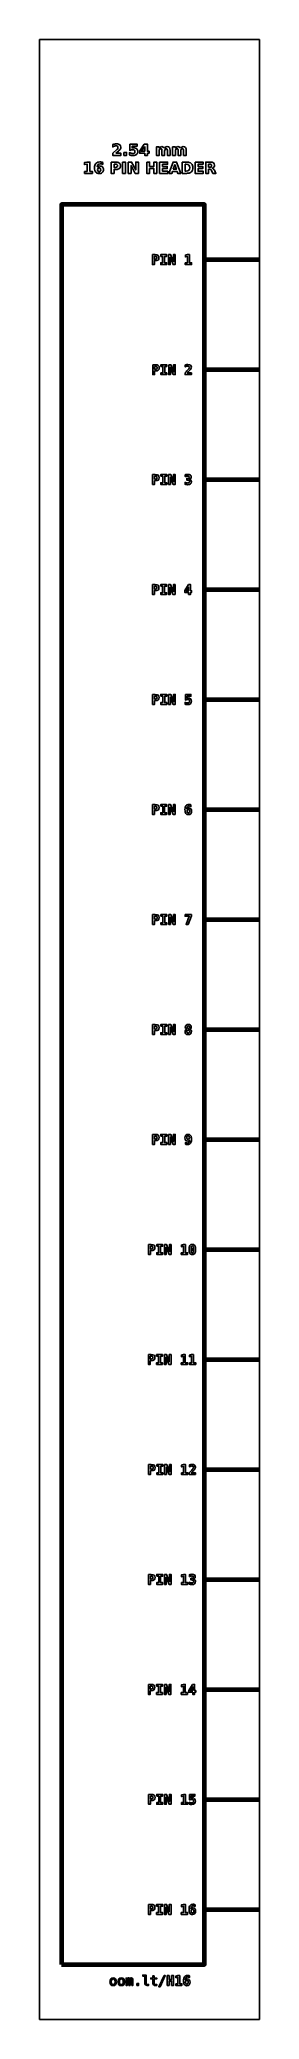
# Model space of a CAD drawing. Header units: centimetres. Extents: x -11.5 to -9.5, y -22.9 to -4.8.
import ezdxf

# ---------------------------------------------------------------- set-up
doc = ezdxf.new("R2010")
doc.units = ezdxf.units.CM
doc.header["$MEASUREMENT"] = 0
doc.layers.add('Layer 1', color=7, linetype='Continuous')

msp = doc.modelspace()

# ---------------------------------------------------------------- linework, layer by layer
at = {"layer": 'Layer 1', "color": 7}
msp.add_lwpolyline([(-11.5, -22.85), (-9.5, -22.85), (-9.5, -4.85), (-11.5, -4.85), (-11.5, -22.85)], close=True, dxfattribs=at)
at = {"layer": 'Layer 1', "color": 7, "lineweight": 100}
msp.add_lwpolyline([(-11.3, -22.35), (-10, -22.35), (-10, -6.35), (-11.3, -6.35), (-11.3, -22.35)], close=True, dxfattribs=at)
at = {"layer": 'Layer 1', "color": 250}
for points, knots in [([(-10.80503, -5.88297), (-10.80503, -5.88297), (-10.75975, -5.88297), (-10.75975, -5.88297), (-10.75975, -5.88297), (-10.75975, -5.88297), (-10.75975, -5.90247), (-10.75975, -5.90247), (-10.75975, -5.90247), (-10.75975, -5.90247), (-10.83452, -5.90247), (-10.83452, -5.90247), (-10.83452, -5.90247), (-10.83452, -5.90247), (-10.83452, -5.88297), (-10.83452, -5.88297), (-10.83452, -5.88297), (-10.83452, -5.88297), (-10.79696, -5.84984), (-10.79696, -5.84984), (-10.79696, -5.84984), (-10.7936, -5.8468), (-10.79113, -5.84384), (-10.78953, -5.84095), (-10.78953, -5.84095), (-10.78791, -5.83805), (-10.78711, -5.83504), (-10.78711, -5.83191), (-10.78711, -5.83191), (-10.78711, -5.82709), (-10.78873, -5.82321), (-10.79197, -5.82027), (-10.79197, -5.82027), (-10.7952, -5.81733), (-10.7995, -5.81588), (-10.80489, -5.81588), (-10.80489, -5.81588), (-10.80902, -5.81588), (-10.81354, -5.81677), (-10.81846, -5.81853), (-10.81846, -5.81853), (-10.82337, -5.8203), (-10.82864, -5.82293), (-10.83424, -5.82641), (-10.83424, -5.82641), (-10.83424, -5.82641), (-10.83424, -5.80381), (-10.83424, -5.80381), (-10.83424, -5.80381), (-10.82826, -5.80184), (-10.82236, -5.80033), (-10.81653, -5.7993), (-10.81653, -5.7993), (-10.81069, -5.79826), (-10.80498, -5.79774), (-10.79936, -5.79774), (-10.79936, -5.79774), (-10.78706, -5.79774), (-10.77749, -5.80045), (-10.77067, -5.80588), (-10.77067, -5.80588), (-10.76385, -5.81129), (-10.76044, -5.81884), (-10.76044, -5.82855), (-10.76044, -5.82855), (-10.76044, -5.83415), (-10.76189, -5.83937), (-10.76479, -5.84422), (-10.76479, -5.84422), (-10.76768, -5.84906), (-10.77377, -5.85555), (-10.78304, -5.86369), (-10.78304, -5.86369), (-10.78304, -5.86369), (-10.80503, -5.88297), (-10.80503, -5.88297)], [0, 0, 0, 0, 0.05263158, 0.05263158, 0.05263158, 0.05263158, 0.10526316, 0.10526316, 0.10526316, 0.10526316, 0.15789474, 0.15789474, 0.15789474, 0.15789474, 0.21052632, 0.21052632, 0.21052632, 0.21052632, 0.26315789, 0.26315789, 0.26315789, 0.26315789, 0.31578947, 0.31578947, 0.31578947, 0.31578947, 0.36842105, 0.36842105, 0.36842105, 0.36842105, 0.42105263, 0.42105263, 0.42105263, 0.42105263, 0.47368421, 0.47368421, 0.47368421, 0.47368421, 0.52631579, 0.52631579, 0.52631579, 0.52631579, 0.57894737, 0.57894737, 0.57894737, 0.57894737, 0.63157895, 0.63157895, 0.63157895, 0.63157895, 0.68421053, 0.68421053, 0.68421053, 0.68421053, 0.73684211, 0.73684211, 0.73684211, 0.73684211, 0.78947368, 0.78947368, 0.78947368, 0.78947368, 0.84210526, 0.84210526, 0.84210526, 0.84210526, 0.89473684, 0.89473684, 0.89473684, 0.89473684, 0.94736842, 0.94736842, 0.94736842, 0.94736842, 1, 1, 1, 1]), ([(-10.73311, -5.8758), (-10.73311, -5.8758), (-10.70829, -5.8758), (-10.70829, -5.8758), (-10.70829, -5.8758), (-10.70829, -5.8758), (-10.70829, -5.90247), (-10.70829, -5.90247), (-10.70829, -5.90247), (-10.70829, -5.90247), (-10.73311, -5.90247), (-10.73311, -5.90247), (-10.73311, -5.90247), (-10.73311, -5.90247), (-10.73311, -5.8758), (-10.73311, -5.8758)], [0, 0, 0, 0, 0.25, 0.25, 0.25, 0.25, 0.5, 0.5, 0.5, 0.5, 0.75, 0.75, 0.75, 0.75, 1, 1, 1, 1]), ([(-10.67894, -5.7996), (-10.67894, -5.7996), (-10.613, -5.7996), (-10.613, -5.7996), (-10.613, -5.7996), (-10.613, -5.7996), (-10.613, -5.8191), (-10.613, -5.8191), (-10.613, -5.8191), (-10.613, -5.8191), (-10.6578, -5.8191), (-10.6578, -5.8191), (-10.6578, -5.8191), (-10.6578, -5.8191), (-10.6578, -5.83502), (-10.6578, -5.83502), (-10.6578, -5.83502), (-10.65578, -5.83448), (-10.65375, -5.83406), (-10.65171, -5.83375), (-10.65171, -5.83375), (-10.64966, -5.83344), (-10.64752, -5.8333), (-10.64533, -5.8333), (-10.64533, -5.8333), (-10.63278, -5.8333), (-10.62302, -5.83643), (-10.61603, -5.84271), (-10.61603, -5.84271), (-10.60905, -5.84897), (-10.60557, -5.85771), (-10.60557, -5.86891), (-10.60557, -5.86891), (-10.60557, -5.88003), (-10.60938, -5.88874), (-10.61697, -5.89504), (-10.61697, -5.89504), (-10.62457, -5.90132), (-10.63513, -5.90447), (-10.64863, -5.90447), (-10.64863, -5.90447), (-10.65446, -5.90447), (-10.66025, -5.9039), (-10.66596, -5.90278), (-10.66596, -5.90278), (-10.67168, -5.90165), (-10.67737, -5.89995), (-10.68301, -5.89765), (-10.68301, -5.89765), (-10.68301, -5.89765), (-10.68301, -5.87676), (-10.68301, -5.87676), (-10.68301, -5.87676), (-10.67741, -5.87999), (-10.6721, -5.88239), (-10.66707, -5.88398), (-10.66707, -5.88398), (-10.66203, -5.88561), (-10.65728, -5.88641), (-10.65284, -5.88641), (-10.65284, -5.88641), (-10.64639, -5.88641), (-10.64134, -5.88483), (-10.63764, -5.88168), (-10.63764, -5.88168), (-10.63395, -5.87855), (-10.63209, -5.8743), (-10.63209, -5.86891), (-10.63209, -5.86891), (-10.63209, -5.8635), (-10.63395, -5.85924), (-10.63764, -5.85612), (-10.63764, -5.85612), (-10.64134, -5.85299), (-10.64639, -5.85144), (-10.65284, -5.85144), (-10.65284, -5.85144), (-10.65665, -5.85144), (-10.66072, -5.85193), (-10.66502, -5.85292), (-10.66502, -5.85292), (-10.66935, -5.8539), (-10.67398, -5.85543), (-10.67894, -5.8575), (-10.67894, -5.8575), (-10.67894, -5.8575), (-10.67894, -5.7996), (-10.67894, -5.7996)], [0, 0, 0, 0, 0.04545455, 0.04545455, 0.04545455, 0.04545455, 0.09090909, 0.09090909, 0.09090909, 0.09090909, 0.13636364, 0.13636364, 0.13636364, 0.13636364, 0.18181818, 0.18181818, 0.18181818, 0.18181818, 0.22727273, 0.22727273, 0.22727273, 0.22727273, 0.27272727, 0.27272727, 0.27272727, 0.27272727, 0.31818182, 0.31818182, 0.31818182, 0.31818182, 0.36363636, 0.36363636, 0.36363636, 0.36363636, 0.40909091, 0.40909091, 0.40909091, 0.40909091, 0.45454545, 0.45454545, 0.45454545, 0.45454545, 0.5, 0.5, 0.5, 0.5, 0.54545455, 0.54545455, 0.54545455, 0.54545455, 0.59090909, 0.59090909, 0.59090909, 0.59090909, 0.63636364, 0.63636364, 0.63636364, 0.63636364, 0.68181818, 0.68181818, 0.68181818, 0.68181818, 0.72727273, 0.72727273, 0.72727273, 0.72727273, 0.77272727, 0.77272727, 0.77272727, 0.77272727, 0.81818182, 0.81818182, 0.81818182, 0.81818182, 0.86363636, 0.86363636, 0.86363636, 0.86363636, 0.90909091, 0.90909091, 0.90909091, 0.90909091, 0.95454545, 0.95454545, 0.95454545, 0.95454545, 1, 1, 1, 1]), ([(-10.54816, -5.7996), (-10.54816, -5.7996), (-10.51866, -5.7996), (-10.51866, -5.7996), (-10.51866, -5.7996), (-10.51866, -5.7996), (-10.51866, -5.86451), (-10.51866, -5.86451), (-10.51866, -5.86451), (-10.51866, -5.86451), (-10.50399, -5.86451), (-10.50399, -5.86451), (-10.50399, -5.86451), (-10.50399, -5.86451), (-10.50399, -5.88373), (-10.50399, -5.88373), (-10.50399, -5.88373), (-10.50399, -5.88373), (-10.51866, -5.88373), (-10.51866, -5.88373), (-10.51866, -5.88373), (-10.51866, -5.88373), (-10.51866, -5.90247), (-10.51866, -5.90247), (-10.51866, -5.90247), (-10.51866, -5.90247), (-10.54373, -5.90247), (-10.54373, -5.90247), (-10.54373, -5.90247), (-10.54373, -5.90247), (-10.54373, -5.88373), (-10.54373, -5.88373), (-10.54373, -5.88373), (-10.54373, -5.88373), (-10.58936, -5.88373), (-10.58936, -5.88373), (-10.58936, -5.88373), (-10.58936, -5.88373), (-10.58936, -5.86098), (-10.58936, -5.86098), (-10.58936, -5.86098), (-10.58936, -5.86098), (-10.54816, -5.7996), (-10.54816, -5.7996)], [0, 0, 0, 0, 0.09090909, 0.09090909, 0.09090909, 0.09090909, 0.18181818, 0.18181818, 0.18181818, 0.18181818, 0.27272727, 0.27272727, 0.27272727, 0.27272727, 0.36363636, 0.36363636, 0.36363636, 0.36363636, 0.45454545, 0.45454545, 0.45454545, 0.45454545, 0.54545455, 0.54545455, 0.54545455, 0.54545455, 0.63636364, 0.63636364, 0.63636364, 0.63636364, 0.72727273, 0.72727273, 0.72727273, 0.72727273, 0.81818182, 0.81818182, 0.81818182, 0.81818182, 0.90909091, 0.90909091, 0.90909091, 0.90909091, 1, 1, 1, 1]), ([(-10.54373, -5.82145), (-10.54373, -5.82145), (-10.57283, -5.86451), (-10.57283, -5.86451), (-10.57283, -5.86451), (-10.57283, -5.86451), (-10.54373, -5.86451), (-10.54373, -5.86451), (-10.54373, -5.86451), (-10.54373, -5.86451), (-10.54373, -5.82145), (-10.54373, -5.82145)], [0, 0, 0, 0, 0.33333333, 0.33333333, 0.33333333, 0.33333333, 0.66666667, 0.66666667, 0.66666667, 0.66666667, 1, 1, 1, 1]), ([(-10.36502, -5.83812), (-10.36189, -5.83335), (-10.3582, -5.8297), (-10.35389, -5.82721), (-10.35389, -5.82721), (-10.34959, -5.82469), (-10.34489, -5.82345), (-10.33974, -5.82345), (-10.33974, -5.82345), (-10.33087, -5.82345), (-10.32412, -5.82618), (-10.31949, -5.83166), (-10.31949, -5.83166), (-10.31485, -5.83711), (-10.31252, -5.84506), (-10.31252, -5.85548), (-10.31252, -5.85548), (-10.31252, -5.85548), (-10.31252, -5.90247), (-10.31252, -5.90247), (-10.31252, -5.90247), (-10.31252, -5.90247), (-10.33734, -5.90247), (-10.33734, -5.90247), (-10.33734, -5.90247), (-10.33734, -5.90247), (-10.33734, -5.86223), (-10.33734, -5.86223), (-10.33734, -5.86223), (-10.33729, -5.86164), (-10.33727, -5.86103), (-10.33724, -5.86037), (-10.33724, -5.86037), (-10.33722, -5.85974), (-10.3372, -5.85882), (-10.3372, -5.85762), (-10.3372, -5.85762), (-10.3372, -5.85216), (-10.33799, -5.84819), (-10.33962, -5.84574), (-10.33962, -5.84574), (-10.34122, -5.84327), (-10.3438, -5.84205), (-10.34738, -5.84205), (-10.34738, -5.84205), (-10.35208, -5.84205), (-10.35568, -5.84398), (-10.35824, -5.84784), (-10.35824, -5.84784), (-10.36078, -5.85169), (-10.3621, -5.85727), (-10.3622, -5.86458), (-10.3622, -5.86458), (-10.3622, -5.86458), (-10.3622, -5.90247), (-10.3622, -5.90247), (-10.3622, -5.90247), (-10.3622, -5.90247), (-10.38701, -5.90247), (-10.38701, -5.90247), (-10.38701, -5.90247), (-10.38701, -5.90247), (-10.38701, -5.86223), (-10.38701, -5.86223), (-10.38701, -5.86223), (-10.38701, -5.85369), (-10.38774, -5.84819), (-10.38922, -5.84574), (-10.38922, -5.84574), (-10.39068, -5.84327), (-10.39329, -5.84205), (-10.39705, -5.84205), (-10.39705, -5.84205), (-10.4018, -5.84205), (-10.40545, -5.844), (-10.40801, -5.84788), (-10.40801, -5.84788), (-10.41057, -5.85176), (-10.41187, -5.85729), (-10.41187, -5.86451), (-10.41187, -5.86451), (-10.41187, -5.86451), (-10.41187, -5.90247), (-10.41187, -5.90247), (-10.41187, -5.90247), (-10.41187, -5.90247), (-10.43668, -5.90247), (-10.43668, -5.90247), (-10.43668, -5.90247), (-10.43668, -5.90247), (-10.43668, -5.82531), (-10.43668, -5.82531), (-10.43668, -5.82531), (-10.43668, -5.82531), (-10.41187, -5.82531), (-10.41187, -5.82531), (-10.41187, -5.82531), (-10.41187, -5.82531), (-10.41187, -5.83662), (-10.41187, -5.83662), (-10.41187, -5.83662), (-10.40883, -5.83224), (-10.40535, -5.82898), (-10.40142, -5.82676), (-10.40142, -5.82676), (-10.3975, -5.82455), (-10.39317, -5.82345), (-10.38844, -5.82345), (-10.38844, -5.82345), (-10.38313, -5.82345), (-10.3784, -5.82474), (-10.37433, -5.82731), (-10.37433, -5.82731), (-10.37024, -5.82989), (-10.36713, -5.83349), (-10.36502, -5.83812)], [0, 0, 0, 0, 0.03448276, 0.03448276, 0.03448276, 0.03448276, 0.06896552, 0.06896552, 0.06896552, 0.06896552, 0.10344828, 0.10344828, 0.10344828, 0.10344828, 0.13793103, 0.13793103, 0.13793103, 0.13793103, 0.17241379, 0.17241379, 0.17241379, 0.17241379, 0.20689655, 0.20689655, 0.20689655, 0.20689655, 0.24137931, 0.24137931, 0.24137931, 0.24137931, 0.27586207, 0.27586207, 0.27586207, 0.27586207, 0.31034483, 0.31034483, 0.31034483, 0.31034483, 0.34482759, 0.34482759, 0.34482759, 0.34482759, 0.37931034, 0.37931034, 0.37931034, 0.37931034, 0.4137931, 0.4137931, 0.4137931, 0.4137931, 0.44827586, 0.44827586, 0.44827586, 0.44827586, 0.48275862, 0.48275862, 0.48275862, 0.48275862, 0.51724138, 0.51724138, 0.51724138, 0.51724138, 0.55172414, 0.55172414, 0.55172414, 0.55172414, 0.5862069, 0.5862069, 0.5862069, 0.5862069, 0.62068966, 0.62068966, 0.62068966, 0.62068966, 0.65517241, 0.65517241, 0.65517241, 0.65517241, 0.68965517, 0.68965517, 0.68965517, 0.68965517, 0.72413793, 0.72413793, 0.72413793, 0.72413793, 0.75862069, 0.75862069, 0.75862069, 0.75862069, 0.79310345, 0.79310345, 0.79310345, 0.79310345, 0.82758621, 0.82758621, 0.82758621, 0.82758621, 0.86206897, 0.86206897, 0.86206897, 0.86206897, 0.89655172, 0.89655172, 0.89655172, 0.89655172, 0.93103448, 0.93103448, 0.93103448, 0.93103448, 0.96551724, 0.96551724, 0.96551724, 0.96551724, 1, 1, 1, 1]), ([(-10.21798, -5.83812), (-10.21485, -5.83335), (-10.21116, -5.8297), (-10.20685, -5.82721), (-10.20685, -5.82721), (-10.20255, -5.82469), (-10.19785, -5.82345), (-10.1927, -5.82345), (-10.1927, -5.82345), (-10.18383, -5.82345), (-10.17708, -5.82618), (-10.17245, -5.83166), (-10.17245, -5.83166), (-10.16781, -5.83711), (-10.16548, -5.84506), (-10.16548, -5.85548), (-10.16548, -5.85548), (-10.16548, -5.85548), (-10.16548, -5.90247), (-10.16548, -5.90247), (-10.16548, -5.90247), (-10.16548, -5.90247), (-10.1903, -5.90247), (-10.1903, -5.90247), (-10.1903, -5.90247), (-10.1903, -5.90247), (-10.1903, -5.86223), (-10.1903, -5.86223), (-10.1903, -5.86223), (-10.19025, -5.86164), (-10.19023, -5.86103), (-10.1902, -5.86037), (-10.1902, -5.86037), (-10.19018, -5.85974), (-10.19016, -5.85882), (-10.19016, -5.85762), (-10.19016, -5.85762), (-10.19016, -5.85216), (-10.19095, -5.84819), (-10.19258, -5.84574), (-10.19258, -5.84574), (-10.19418, -5.84327), (-10.19676, -5.84205), (-10.20034, -5.84205), (-10.20034, -5.84205), (-10.20504, -5.84205), (-10.20864, -5.84398), (-10.2112, -5.84784), (-10.2112, -5.84784), (-10.21374, -5.85169), (-10.21506, -5.85727), (-10.21516, -5.86458), (-10.21516, -5.86458), (-10.21516, -5.86458), (-10.21516, -5.90247), (-10.21516, -5.90247), (-10.21516, -5.90247), (-10.21516, -5.90247), (-10.23997, -5.90247), (-10.23997, -5.90247), (-10.23997, -5.90247), (-10.23997, -5.90247), (-10.23997, -5.86223), (-10.23997, -5.86223), (-10.23997, -5.86223), (-10.23997, -5.85369), (-10.2407, -5.84819), (-10.24218, -5.84574), (-10.24218, -5.84574), (-10.24364, -5.84327), (-10.24625, -5.84205), (-10.25001, -5.84205), (-10.25001, -5.84205), (-10.25476, -5.84205), (-10.25841, -5.844), (-10.26097, -5.84788), (-10.26097, -5.84788), (-10.26353, -5.85176), (-10.26483, -5.85729), (-10.26483, -5.86451), (-10.26483, -5.86451), (-10.26483, -5.86451), (-10.26483, -5.90247), (-10.26483, -5.90247), (-10.26483, -5.90247), (-10.26483, -5.90247), (-10.28964, -5.90247), (-10.28964, -5.90247), (-10.28964, -5.90247), (-10.28964, -5.90247), (-10.28964, -5.82531), (-10.28964, -5.82531), (-10.28964, -5.82531), (-10.28964, -5.82531), (-10.26483, -5.82531), (-10.26483, -5.82531), (-10.26483, -5.82531), (-10.26483, -5.82531), (-10.26483, -5.83662), (-10.26483, -5.83662), (-10.26483, -5.83662), (-10.26179, -5.83224), (-10.25831, -5.82898), (-10.25438, -5.82676), (-10.25438, -5.82676), (-10.25046, -5.82455), (-10.24613, -5.82345), (-10.2414, -5.82345), (-10.2414, -5.82345), (-10.23609, -5.82345), (-10.23136, -5.82474), (-10.22729, -5.82731), (-10.22729, -5.82731), (-10.2232, -5.82989), (-10.22009, -5.83349), (-10.21798, -5.83812)], [0, 0, 0, 0, 0.03448276, 0.03448276, 0.03448276, 0.03448276, 0.06896552, 0.06896552, 0.06896552, 0.06896552, 0.10344828, 0.10344828, 0.10344828, 0.10344828, 0.13793103, 0.13793103, 0.13793103, 0.13793103, 0.17241379, 0.17241379, 0.17241379, 0.17241379, 0.20689655, 0.20689655, 0.20689655, 0.20689655, 0.24137931, 0.24137931, 0.24137931, 0.24137931, 0.27586207, 0.27586207, 0.27586207, 0.27586207, 0.31034483, 0.31034483, 0.31034483, 0.31034483, 0.34482759, 0.34482759, 0.34482759, 0.34482759, 0.37931034, 0.37931034, 0.37931034, 0.37931034, 0.4137931, 0.4137931, 0.4137931, 0.4137931, 0.44827586, 0.44827586, 0.44827586, 0.44827586, 0.48275862, 0.48275862, 0.48275862, 0.48275862, 0.51724138, 0.51724138, 0.51724138, 0.51724138, 0.55172414, 0.55172414, 0.55172414, 0.55172414, 0.5862069, 0.5862069, 0.5862069, 0.5862069, 0.62068966, 0.62068966, 0.62068966, 0.62068966, 0.65517241, 0.65517241, 0.65517241, 0.65517241, 0.68965517, 0.68965517, 0.68965517, 0.68965517, 0.72413793, 0.72413793, 0.72413793, 0.72413793, 0.75862069, 0.75862069, 0.75862069, 0.75862069, 0.79310345, 0.79310345, 0.79310345, 0.79310345, 0.82758621, 0.82758621, 0.82758621, 0.82758621, 0.86206897, 0.86206897, 0.86206897, 0.86206897, 0.89655172, 0.89655172, 0.89655172, 0.89655172, 0.93103448, 0.93103448, 0.93103448, 0.93103448, 0.96551724, 0.96551724, 0.96551724, 0.96551724, 1, 1, 1, 1]), ([(-11.09073, -6.0484), (-11.09073, -6.0484), (-11.0673, -6.0484), (-11.0673, -6.0484), (-11.0673, -6.0484), (-11.0673, -6.0484), (-11.0673, -5.98191), (-11.0673, -5.98191), (-11.0673, -5.98191), (-11.0673, -5.98191), (-11.09134, -5.98688), (-11.09134, -5.98688), (-11.09134, -5.98688), (-11.09134, -5.98688), (-11.09134, -5.96881), (-11.09134, -5.96881), (-11.09134, -5.96881), (-11.09134, -5.96881), (-11.06744, -5.96385), (-11.06744, -5.96385), (-11.06744, -5.96385), (-11.06744, -5.96385), (-11.04223, -5.96385), (-11.04223, -5.96385), (-11.04223, -5.96385), (-11.04223, -5.96385), (-11.04223, -6.0484), (-11.04223, -6.0484), (-11.04223, -6.0484), (-11.04223, -6.0484), (-11.01881, -6.0484), (-11.01881, -6.0484), (-11.01881, -6.0484), (-11.01881, -6.0484), (-11.01881, -6.06672), (-11.01881, -6.06672), (-11.01881, -6.06672), (-11.01881, -6.06672), (-11.09073, -6.06672), (-11.09073, -6.06672), (-11.09073, -6.06672), (-11.09073, -6.06672), (-11.09073, -6.0484), (-11.09073, -6.0484)], [0, 0, 0, 0, 0.09090909, 0.09090909, 0.09090909, 0.09090909, 0.18181818, 0.18181818, 0.18181818, 0.18181818, 0.27272727, 0.27272727, 0.27272727, 0.27272727, 0.36363636, 0.36363636, 0.36363636, 0.36363636, 0.45454545, 0.45454545, 0.45454545, 0.45454545, 0.54545455, 0.54545455, 0.54545455, 0.54545455, 0.63636364, 0.63636364, 0.63636364, 0.63636364, 0.72727273, 0.72727273, 0.72727273, 0.72727273, 0.81818182, 0.81818182, 0.81818182, 0.81818182, 0.90909091, 0.90909091, 0.90909091, 0.90909091, 1, 1, 1, 1]), ([(-10.92523, -5.96653), (-10.92523, -5.96653), (-10.92523, -5.98556), (-10.92523, -5.98556), (-10.92523, -5.98556), (-10.9296, -5.98349), (-10.93369, -5.98196), (-10.93755, -5.98097), (-10.93755, -5.98097), (-10.94141, -5.97998), (-10.94519, -5.97949), (-10.94886, -5.97949), (-10.94886, -5.97949), (-10.95677, -5.97949), (-10.9629, -5.98168), (-10.96732, -5.98608), (-10.96732, -5.98608), (-10.97172, -5.99045), (-10.97431, -5.99696), (-10.97504, -6.0056), (-10.97504, -6.0056), (-10.97201, -6.00336), (-10.96871, -6.00167), (-10.96518, -6.00054), (-10.96518, -6.00054), (-10.96166, -5.99941), (-10.9578, -5.99885), (-10.95361, -5.99885), (-10.95361, -5.99885), (-10.9431, -5.99885), (-10.93461, -6.00193), (-10.92817, -6.00809), (-10.92817, -6.00809), (-10.9217, -6.01423), (-10.91848, -6.02229), (-10.91848, -6.03227), (-10.91848, -6.03227), (-10.91848, -6.0433), (-10.92208, -6.05212), (-10.9293, -6.05877), (-10.9293, -6.05877), (-10.93649, -6.0654), (-10.94618, -6.06872), (-10.95829, -6.06872), (-10.95829, -6.06872), (-10.97165, -6.06872), (-10.982, -6.0642), (-10.98934, -6.05517), (-10.98934, -6.05517), (-10.99665, -6.04616), (-11.00032, -6.03335), (-11.00032, -6.01677), (-11.00032, -6.01677), (-11.00032, -5.99979), (-10.99604, -5.98643), (-10.98748, -5.97672), (-10.98748, -5.97672), (-10.9789, -5.967), (-10.96716, -5.96213), (-10.95223, -5.96213), (-10.95223, -5.96213), (-10.9475, -5.96213), (-10.94291, -5.96251), (-10.93844, -5.96324), (-10.93844, -5.96324), (-10.934, -5.96397), (-10.9296, -5.96507), (-10.92523, -5.96653)], [0, 0, 0, 0, 0.05882353, 0.05882353, 0.05882353, 0.05882353, 0.11764706, 0.11764706, 0.11764706, 0.11764706, 0.17647059, 0.17647059, 0.17647059, 0.17647059, 0.23529412, 0.23529412, 0.23529412, 0.23529412, 0.29411765, 0.29411765, 0.29411765, 0.29411765, 0.35294118, 0.35294118, 0.35294118, 0.35294118, 0.41176471, 0.41176471, 0.41176471, 0.41176471, 0.47058824, 0.47058824, 0.47058824, 0.47058824, 0.52941176, 0.52941176, 0.52941176, 0.52941176, 0.58823529, 0.58823529, 0.58823529, 0.58823529, 0.64705882, 0.64705882, 0.64705882, 0.64705882, 0.70588235, 0.70588235, 0.70588235, 0.70588235, 0.76470588, 0.76470588, 0.76470588, 0.76470588, 0.82352941, 0.82352941, 0.82352941, 0.82352941, 0.88235294, 0.88235294, 0.88235294, 0.88235294, 0.94117647, 0.94117647, 0.94117647, 0.94117647, 1, 1, 1, 1]), ([(-10.95801, -6.01594), (-10.96267, -6.01594), (-10.96615, -6.01745), (-10.96845, -6.02046), (-10.96845, -6.02046), (-10.97078, -6.02347), (-10.97193, -6.02799), (-10.97193, -6.03398), (-10.97193, -6.03398), (-10.97193, -6.04), (-10.97078, -6.04452), (-10.96845, -6.04753), (-10.96845, -6.04753), (-10.96615, -6.05054), (-10.96267, -6.05204), (-10.95801, -6.05204), (-10.95801, -6.05204), (-10.95333, -6.05204), (-10.94983, -6.05054), (-10.94752, -6.04753), (-10.94752, -6.04753), (-10.94519, -6.04452), (-10.94404, -6.04), (-10.94404, -6.03398), (-10.94404, -6.03398), (-10.94404, -6.02799), (-10.94519, -6.02347), (-10.94752, -6.02046), (-10.94752, -6.02046), (-10.94983, -6.01745), (-10.95333, -6.01594), (-10.95801, -6.01594)], [0, 0, 0, 0, 0.125, 0.125, 0.125, 0.125, 0.25, 0.25, 0.25, 0.25, 0.375, 0.375, 0.375, 0.375, 0.5, 0.5, 0.5, 0.5, 0.625, 0.625, 0.625, 0.625, 0.75, 0.75, 0.75, 0.75, 0.875, 0.875, 0.875, 0.875, 1, 1, 1, 1]), ([(-10.84879, -5.96385), (-10.84879, -5.96385), (-10.80477, -5.96385), (-10.80477, -5.96385), (-10.80477, -5.96385), (-10.79167, -5.96385), (-10.78162, -5.96677), (-10.77461, -5.97258), (-10.77461, -5.97258), (-10.76761, -5.97839), (-10.7641, -5.98666), (-10.7641, -5.99741), (-10.7641, -5.99741), (-10.7641, -6.00818), (-10.76761, -6.01648), (-10.77461, -6.02229), (-10.77461, -6.02229), (-10.78162, -6.0281), (-10.79167, -6.03102), (-10.80477, -6.03102), (-10.80477, -6.03102), (-10.80477, -6.03102), (-10.82226, -6.03102), (-10.82226, -6.03102), (-10.82226, -6.03102), (-10.82226, -6.03102), (-10.82226, -6.06672), (-10.82226, -6.06672), (-10.82226, -6.06672), (-10.82226, -6.06672), (-10.84879, -6.06672), (-10.84879, -6.06672), (-10.84879, -6.06672), (-10.84879, -6.06672), (-10.84879, -5.96385), (-10.84879, -5.96385)], [0, 0, 0, 0, 0.11111111, 0.11111111, 0.11111111, 0.11111111, 0.22222222, 0.22222222, 0.22222222, 0.22222222, 0.33333333, 0.33333333, 0.33333333, 0.33333333, 0.44444444, 0.44444444, 0.44444444, 0.44444444, 0.55555556, 0.55555556, 0.55555556, 0.55555556, 0.66666667, 0.66666667, 0.66666667, 0.66666667, 0.77777778, 0.77777778, 0.77777778, 0.77777778, 0.88888889, 0.88888889, 0.88888889, 0.88888889, 1, 1, 1, 1]), ([(-10.82226, -5.98307), (-10.82226, -5.98307), (-10.82226, -6.0118), (-10.82226, -6.0118), (-10.82226, -6.0118), (-10.82226, -6.0118), (-10.80759, -6.0118), (-10.80759, -6.0118), (-10.80759, -6.0118), (-10.80244, -6.0118), (-10.79846, -6.01056), (-10.79566, -6.00804), (-10.79566, -6.00804), (-10.79286, -6.00555), (-10.79145, -6.002), (-10.79145, -5.99741), (-10.79145, -5.99741), (-10.79145, -5.9928), (-10.79286, -5.98927), (-10.79566, -5.98678), (-10.79566, -5.98678), (-10.79846, -5.98431), (-10.80244, -5.98307), (-10.80759, -5.98307), (-10.80759, -5.98307), (-10.80759, -5.98307), (-10.82226, -5.98307), (-10.82226, -5.98307)], [0, 0, 0, 0, 0.14285714, 0.14285714, 0.14285714, 0.14285714, 0.28571429, 0.28571429, 0.28571429, 0.28571429, 0.42857143, 0.42857143, 0.42857143, 0.42857143, 0.57142857, 0.57142857, 0.57142857, 0.57142857, 0.71428571, 0.71428571, 0.71428571, 0.71428571, 0.85714286, 0.85714286, 0.85714286, 0.85714286, 1, 1, 1, 1]), ([(-10.74538, -5.96385), (-10.74538, -5.96385), (-10.71885, -5.96385), (-10.71885, -5.96385), (-10.71885, -5.96385), (-10.71885, -5.96385), (-10.71885, -6.06672), (-10.71885, -6.06672), (-10.71885, -6.06672), (-10.71885, -6.06672), (-10.74538, -6.06672), (-10.74538, -6.06672), (-10.74538, -6.06672), (-10.74538, -6.06672), (-10.74538, -5.96385), (-10.74538, -5.96385)], [0, 0, 0, 0, 0.25, 0.25, 0.25, 0.25, 0.5, 0.5, 0.5, 0.5, 0.75, 0.75, 0.75, 0.75, 1, 1, 1, 1]), ([(-10.69289, -5.96385), (-10.69289, -5.96385), (-10.66326, -5.96385), (-10.66326, -5.96385), (-10.66326, -5.96385), (-10.66326, -5.96385), (-10.62584, -6.03441), (-10.62584, -6.03441), (-10.62584, -6.03441), (-10.62584, -6.03441), (-10.62584, -5.96385), (-10.62584, -5.96385), (-10.62584, -5.96385), (-10.62584, -5.96385), (-10.6007, -5.96385), (-10.6007, -5.96385), (-10.6007, -5.96385), (-10.6007, -5.96385), (-10.6007, -6.06672), (-10.6007, -6.06672), (-10.6007, -6.06672), (-10.6007, -6.06672), (-10.63033, -6.06672), (-10.63033, -6.06672), (-10.63033, -6.06672), (-10.63033, -6.06672), (-10.66775, -5.99616), (-10.66775, -5.99616), (-10.66775, -5.99616), (-10.66775, -5.99616), (-10.66775, -6.06672), (-10.66775, -6.06672), (-10.66775, -6.06672), (-10.66775, -6.06672), (-10.69289, -6.06672), (-10.69289, -6.06672), (-10.69289, -6.06672), (-10.69289, -6.06672), (-10.69289, -5.96385), (-10.69289, -5.96385)], [0, 0, 0, 0, 0.1, 0.1, 0.1, 0.1, 0.2, 0.2, 0.2, 0.2, 0.3, 0.3, 0.3, 0.3, 0.4, 0.4, 0.4, 0.4, 0.5, 0.5, 0.5, 0.5, 0.6, 0.6, 0.6, 0.6, 0.7, 0.7, 0.7, 0.7, 0.8, 0.8, 0.8, 0.8, 0.9, 0.9, 0.9, 0.9, 1, 1, 1, 1]), ([(-10.52567, -5.96385), (-10.52567, -5.96385), (-10.49914, -5.96385), (-10.49914, -5.96385), (-10.49914, -5.96385), (-10.49914, -5.96385), (-10.49914, -6.00306), (-10.49914, -6.00306), (-10.49914, -6.00306), (-10.49914, -6.00306), (-10.46001, -6.00306), (-10.46001, -6.00306), (-10.46001, -6.00306), (-10.46001, -6.00306), (-10.46001, -5.96385), (-10.46001, -5.96385), (-10.46001, -5.96385), (-10.46001, -5.96385), (-10.43348, -5.96385), (-10.43348, -5.96385), (-10.43348, -5.96385), (-10.43348, -5.96385), (-10.43348, -6.06672), (-10.43348, -6.06672), (-10.43348, -6.06672), (-10.43348, -6.06672), (-10.46001, -6.06672), (-10.46001, -6.06672), (-10.46001, -6.06672), (-10.46001, -6.06672), (-10.46001, -6.02312), (-10.46001, -6.02312), (-10.46001, -6.02312), (-10.46001, -6.02312), (-10.49914, -6.02312), (-10.49914, -6.02312), (-10.49914, -6.02312), (-10.49914, -6.02312), (-10.49914, -6.06672), (-10.49914, -6.06672), (-10.49914, -6.06672), (-10.49914, -6.06672), (-10.52567, -6.06672), (-10.52567, -6.06672), (-10.52567, -6.06672), (-10.52567, -6.06672), (-10.52567, -5.96385), (-10.52567, -5.96385)], [0, 0, 0, 0, 0.08333333, 0.08333333, 0.08333333, 0.08333333, 0.16666667, 0.16666667, 0.16666667, 0.16666667, 0.25, 0.25, 0.25, 0.25, 0.33333333, 0.33333333, 0.33333333, 0.33333333, 0.41666667, 0.41666667, 0.41666667, 0.41666667, 0.5, 0.5, 0.5, 0.5, 0.58333333, 0.58333333, 0.58333333, 0.58333333, 0.66666667, 0.66666667, 0.66666667, 0.66666667, 0.75, 0.75, 0.75, 0.75, 0.83333333, 0.83333333, 0.83333333, 0.83333333, 0.91666667, 0.91666667, 0.91666667, 0.91666667, 1, 1, 1, 1]), ([(-10.40758, -5.96385), (-10.40758, -5.96385), (-10.33599, -5.96385), (-10.33599, -5.96385), (-10.33599, -5.96385), (-10.33599, -5.96385), (-10.33599, -5.98391), (-10.33599, -5.98391), (-10.33599, -5.98391), (-10.33599, -5.98391), (-10.38105, -5.98391), (-10.38105, -5.98391), (-10.38105, -5.98391), (-10.38105, -5.98391), (-10.38105, -6.00306), (-10.38105, -6.00306), (-10.38105, -6.00306), (-10.38105, -6.00306), (-10.3387, -6.00306), (-10.3387, -6.00306), (-10.3387, -6.00306), (-10.3387, -6.00306), (-10.3387, -6.02312), (-10.3387, -6.02312), (-10.3387, -6.02312), (-10.3387, -6.02312), (-10.38105, -6.02312), (-10.38105, -6.02312), (-10.38105, -6.02312), (-10.38105, -6.02312), (-10.38105, -6.04666), (-10.38105, -6.04666), (-10.38105, -6.04666), (-10.38105, -6.04666), (-10.33449, -6.04666), (-10.33449, -6.04666), (-10.33449, -6.04666), (-10.33449, -6.04666), (-10.33449, -6.06672), (-10.33449, -6.06672), (-10.33449, -6.06672), (-10.33449, -6.06672), (-10.40758, -6.06672), (-10.40758, -6.06672), (-10.40758, -6.06672), (-10.40758, -6.06672), (-10.40758, -5.96385), (-10.40758, -5.96385)], [0, 0, 0, 0, 0.08333333, 0.08333333, 0.08333333, 0.08333333, 0.16666667, 0.16666667, 0.16666667, 0.16666667, 0.25, 0.25, 0.25, 0.25, 0.33333333, 0.33333333, 0.33333333, 0.33333333, 0.41666667, 0.41666667, 0.41666667, 0.41666667, 0.5, 0.5, 0.5, 0.5, 0.58333333, 0.58333333, 0.58333333, 0.58333333, 0.66666667, 0.66666667, 0.66666667, 0.66666667, 0.75, 0.75, 0.75, 0.75, 0.83333333, 0.83333333, 0.83333333, 0.83333333, 0.91666667, 0.91666667, 0.91666667, 0.91666667, 1, 1, 1, 1]), ([(-10.24876, -6.048), (-10.24876, -6.048), (-10.29025, -6.048), (-10.29025, -6.048), (-10.29025, -6.048), (-10.29025, -6.048), (-10.29679, -6.06672), (-10.29679, -6.06672), (-10.29679, -6.06672), (-10.29679, -6.06672), (-10.32346, -6.06672), (-10.32346, -6.06672), (-10.32346, -6.06672), (-10.32346, -6.06672), (-10.28536, -5.96385), (-10.28536, -5.96385), (-10.28536, -5.96385), (-10.28536, -5.96385), (-10.25373, -5.96385), (-10.25373, -5.96385), (-10.25373, -5.96385), (-10.25373, -5.96385), (-10.21563, -6.06672), (-10.21563, -6.06672), (-10.21563, -6.06672), (-10.21563, -6.06672), (-10.2423, -6.06672), (-10.2423, -6.06672), (-10.2423, -6.06672), (-10.2423, -6.06672), (-10.24876, -6.048), (-10.24876, -6.048)], [0, 0, 0, 0, 0.125, 0.125, 0.125, 0.125, 0.25, 0.25, 0.25, 0.25, 0.375, 0.375, 0.375, 0.375, 0.5, 0.5, 0.5, 0.5, 0.625, 0.625, 0.625, 0.625, 0.75, 0.75, 0.75, 0.75, 0.875, 0.875, 0.875, 0.875, 1, 1, 1, 1]), ([(-10.28364, -6.0289), (-10.28364, -6.0289), (-10.25544, -6.0289), (-10.25544, -6.0289), (-10.25544, -6.0289), (-10.25544, -6.0289), (-10.26951, -5.98798), (-10.26951, -5.98798), (-10.26951, -5.98798), (-10.26951, -5.98798), (-10.28364, -6.0289), (-10.28364, -6.0289)], [0, 0, 0, 0, 0.33333333, 0.33333333, 0.33333333, 0.33333333, 0.66666667, 0.66666667, 0.66666667, 0.66666667, 1, 1, 1, 1]), ([(-10.20196, -5.96385), (-10.20196, -5.96385), (-10.17397, -5.96385), (-10.17397, -5.96385), (-10.17397, -5.96385), (-10.15836, -5.96385), (-10.14674, -5.96496), (-10.1391, -5.96719), (-10.1391, -5.96719), (-10.13145, -5.96942), (-10.12489, -5.97319), (-10.11941, -5.97853), (-10.11941, -5.97853), (-10.11459, -5.98316), (-10.11102, -5.98852), (-10.10866, -5.99459), (-10.10866, -5.99459), (-10.10634, -6.00063), (-10.10516, -6.0075), (-10.10516, -6.01519), (-10.10516, -6.01519), (-10.10516, -6.02295), (-10.10634, -6.02987), (-10.10866, -6.03596), (-10.10866, -6.03596), (-10.11102, -6.04205), (-10.11459, -6.04741), (-10.11941, -6.05204), (-10.11941, -6.05204), (-10.12494, -6.05738), (-10.13155, -6.06115), (-10.13926, -6.06338), (-10.13926, -6.06338), (-10.14698, -6.06561), (-10.15855, -6.06672), (-10.17397, -6.06672), (-10.17397, -6.06672), (-10.17397, -6.06672), (-10.20196, -6.06672), (-10.20196, -6.06672), (-10.20196, -6.06672), (-10.20196, -6.06672), (-10.20196, -5.96385), (-10.20196, -5.96385)], [0, 0, 0, 0, 0.09090909, 0.09090909, 0.09090909, 0.09090909, 0.18181818, 0.18181818, 0.18181818, 0.18181818, 0.27272727, 0.27272727, 0.27272727, 0.27272727, 0.36363636, 0.36363636, 0.36363636, 0.36363636, 0.45454545, 0.45454545, 0.45454545, 0.45454545, 0.54545455, 0.54545455, 0.54545455, 0.54545455, 0.63636364, 0.63636364, 0.63636364, 0.63636364, 0.72727273, 0.72727273, 0.72727273, 0.72727273, 0.81818182, 0.81818182, 0.81818182, 0.81818182, 0.90909091, 0.90909091, 0.90909091, 0.90909091, 1, 1, 1, 1]), ([(-10.17543, -5.98391), (-10.17543, -5.98391), (-10.17543, -6.04666), (-10.17543, -6.04666), (-10.17543, -6.04666), (-10.17543, -6.04666), (-10.16593, -6.04666), (-10.16593, -6.04666), (-10.16593, -6.04666), (-10.15509, -6.04666), (-10.14681, -6.04398), (-10.1411, -6.03859), (-10.1411, -6.03859), (-10.13538, -6.03323), (-10.13251, -6.02542), (-10.13251, -6.01519), (-10.13251, -6.01519), (-10.13251, -6.00498), (-10.13536, -5.99722), (-10.14105, -5.99191), (-10.14105, -5.99191), (-10.14674, -5.98657), (-10.15504, -5.98391), (-10.16593, -5.98391), (-10.16593, -5.98391), (-10.16593, -5.98391), (-10.17543, -5.98391), (-10.17543, -5.98391)], [0, 0, 0, 0, 0.14285714, 0.14285714, 0.14285714, 0.14285714, 0.28571429, 0.28571429, 0.28571429, 0.28571429, 0.42857143, 0.42857143, 0.42857143, 0.42857143, 0.57142857, 0.57142857, 0.57142857, 0.57142857, 0.71428571, 0.71428571, 0.71428571, 0.71428571, 0.85714286, 0.85714286, 0.85714286, 0.85714286, 1, 1, 1, 1]), ([(-10.08484, -5.96385), (-10.08484, -5.96385), (-10.01325, -5.96385), (-10.01325, -5.96385), (-10.01325, -5.96385), (-10.01325, -5.96385), (-10.01325, -5.98391), (-10.01325, -5.98391), (-10.01325, -5.98391), (-10.01325, -5.98391), (-10.05831, -5.98391), (-10.05831, -5.98391), (-10.05831, -5.98391), (-10.05831, -5.98391), (-10.05831, -6.00306), (-10.05831, -6.00306), (-10.05831, -6.00306), (-10.05831, -6.00306), (-10.01596, -6.00306), (-10.01596, -6.00306), (-10.01596, -6.00306), (-10.01596, -6.00306), (-10.01596, -6.02312), (-10.01596, -6.02312), (-10.01596, -6.02312), (-10.01596, -6.02312), (-10.05831, -6.02312), (-10.05831, -6.02312), (-10.05831, -6.02312), (-10.05831, -6.02312), (-10.05831, -6.04666), (-10.05831, -6.04666), (-10.05831, -6.04666), (-10.05831, -6.04666), (-10.01175, -6.04666), (-10.01175, -6.04666), (-10.01175, -6.04666), (-10.01175, -6.04666), (-10.01175, -6.06672), (-10.01175, -6.06672), (-10.01175, -6.06672), (-10.01175, -6.06672), (-10.08484, -6.06672), (-10.08484, -6.06672), (-10.08484, -6.06672), (-10.08484, -6.06672), (-10.08484, -5.96385), (-10.08484, -5.96385)], [0, 0, 0, 0, 0.08333333, 0.08333333, 0.08333333, 0.08333333, 0.16666667, 0.16666667, 0.16666667, 0.16666667, 0.25, 0.25, 0.25, 0.25, 0.33333333, 0.33333333, 0.33333333, 0.33333333, 0.41666667, 0.41666667, 0.41666667, 0.41666667, 0.5, 0.5, 0.5, 0.5, 0.58333333, 0.58333333, 0.58333333, 0.58333333, 0.66666667, 0.66666667, 0.66666667, 0.66666667, 0.75, 0.75, 0.75, 0.75, 0.83333333, 0.83333333, 0.83333333, 0.83333333, 0.91666667, 0.91666667, 0.91666667, 0.91666667, 1, 1, 1, 1]), ([(-9.96191, -6.0278), (-9.96191, -6.0278), (-9.96191, -6.06672), (-9.96191, -6.06672), (-9.96191, -6.06672), (-9.96191, -6.06672), (-9.98844, -6.06672), (-9.98844, -6.06672), (-9.98844, -6.06672), (-9.98844, -6.06672), (-9.98844, -5.96385), (-9.98844, -5.96385), (-9.98844, -5.96385), (-9.98844, -5.96385), (-9.94792, -5.96385), (-9.94792, -5.96385), (-9.94792, -5.96385), (-9.93437, -5.96385), (-9.92442, -5.96613), (-9.91812, -5.97067), (-9.91812, -5.97067), (-9.9118, -5.97521), (-9.90864, -5.98241), (-9.90864, -5.99224), (-9.90864, -5.99224), (-9.90864, -5.99903), (-9.91029, -6.00463), (-9.91356, -6.00898), (-9.91356, -6.00898), (-9.91685, -6.01336), (-9.92181, -6.01658), (-9.92842, -6.01863), (-9.92842, -6.01863), (-9.9248, -6.01947), (-9.92153, -6.02133), (-9.91866, -6.02425), (-9.91866, -6.02425), (-9.91579, -6.02716), (-9.9129, -6.03158), (-9.90996, -6.03751), (-9.90996, -6.03751), (-9.90996, -6.03751), (-9.89554, -6.06672), (-9.89554, -6.06672), (-9.89554, -6.06672), (-9.89554, -6.06672), (-9.92381, -6.06672), (-9.92381, -6.06672), (-9.92381, -6.06672), (-9.92381, -6.06672), (-9.93635, -6.04116), (-9.93635, -6.04116), (-9.93635, -6.04116), (-9.93886, -6.03603), (-9.94143, -6.0325), (-9.94404, -6.03062), (-9.94404, -6.03062), (-9.94663, -6.02874), (-9.95008, -6.0278), (-9.95441, -6.0278), (-9.95441, -6.0278), (-9.95441, -6.0278), (-9.96191, -6.0278), (-9.96191, -6.0278)], [0, 0, 0, 0, 0.0625, 0.0625, 0.0625, 0.0625, 0.125, 0.125, 0.125, 0.125, 0.1875, 0.1875, 0.1875, 0.1875, 0.25, 0.25, 0.25, 0.25, 0.3125, 0.3125, 0.3125, 0.3125, 0.375, 0.375, 0.375, 0.375, 0.4375, 0.4375, 0.4375, 0.4375, 0.5, 0.5, 0.5, 0.5, 0.5625, 0.5625, 0.5625, 0.5625, 0.625, 0.625, 0.625, 0.625, 0.6875, 0.6875, 0.6875, 0.6875, 0.75, 0.75, 0.75, 0.75, 0.8125, 0.8125, 0.8125, 0.8125, 0.875, 0.875, 0.875, 0.875, 0.9375, 0.9375, 0.9375, 0.9375, 1, 1, 1, 1]), ([(-9.95074, -6.00948), (-9.94519, -6.00948), (-9.94119, -6.00844), (-9.93879, -6.00637), (-9.93879, -6.00637), (-9.93637, -6.0043), (-9.93517, -6.00089), (-9.93517, -5.99616), (-9.93517, -5.99616), (-9.93517, -5.99148), (-9.93637, -5.98812), (-9.93879, -5.9861), (-9.93879, -5.9861), (-9.94119, -5.98408), (-9.94519, -5.98307), (-9.95074, -5.98307), (-9.95074, -5.98307), (-9.95074, -5.98307), (-9.96191, -5.98307), (-9.96191, -5.98307), (-9.96191, -5.98307), (-9.96191, -5.98307), (-9.96191, -6.00948), (-9.96191, -6.00948), (-9.96191, -6.00948), (-9.96191, -6.00948), (-9.95074, -6.00948), (-9.95074, -6.00948)], [0, 0, 0, 0, 0.14285714, 0.14285714, 0.14285714, 0.14285714, 0.28571429, 0.28571429, 0.28571429, 0.28571429, 0.42857143, 0.42857143, 0.42857143, 0.42857143, 0.57142857, 0.57142857, 0.57142857, 0.57142857, 0.71428571, 0.71428571, 0.71428571, 0.71428571, 0.85714286, 0.85714286, 0.85714286, 0.85714286, 1, 1, 1, 1]), ([(-10.47311, -6.80498), (-10.47311, -6.80498), (-10.44868, -6.80498), (-10.44868, -6.80498), (-10.44868, -6.80498), (-10.43627, -6.80498), (-10.42734, -6.80718), (-10.42189, -6.81161), (-10.42189, -6.81161), (-10.41643, -6.81603), (-10.41372, -6.82321), (-10.41372, -6.83313), (-10.41372, -6.83313), (-10.41372, -6.84305), (-10.41643, -6.85023), (-10.42189, -6.85466), (-10.42189, -6.85466), (-10.42734, -6.85908), (-10.43627, -6.86128), (-10.44868, -6.86128), (-10.44868, -6.86128), (-10.44868, -6.86128), (-10.45533, -6.86128), (-10.45533, -6.86128), (-10.45533, -6.86128), (-10.45533, -6.86128), (-10.45533, -6.89499), (-10.45533, -6.89499), (-10.45533, -6.89499), (-10.45533, -6.89499), (-10.47311, -6.89499), (-10.47311, -6.89499), (-10.47311, -6.89499), (-10.47311, -6.89499), (-10.47311, -6.80498), (-10.47311, -6.80498)], [0, 0, 0, 0, 0.11111111, 0.11111111, 0.11111111, 0.11111111, 0.22222222, 0.22222222, 0.22222222, 0.22222222, 0.33333333, 0.33333333, 0.33333333, 0.33333333, 0.44444444, 0.44444444, 0.44444444, 0.44444444, 0.55555556, 0.55555556, 0.55555556, 0.55555556, 0.66666667, 0.66666667, 0.66666667, 0.66666667, 0.77777778, 0.77777778, 0.77777778, 0.77777778, 0.88888889, 0.88888889, 0.88888889, 0.88888889, 1, 1, 1, 1]), ([(-10.45533, -6.81994), (-10.45533, -6.81994), (-10.45533, -6.84632), (-10.45533, -6.84632), (-10.45533, -6.84632), (-10.45533, -6.84632), (-10.44802, -6.84632), (-10.44802, -6.84632), (-10.44802, -6.84632), (-10.4422, -6.84632), (-10.4381, -6.84533), (-10.43576, -6.84338), (-10.43576, -6.84338), (-10.43339, -6.8414), (-10.43222, -6.83799), (-10.43222, -6.83313), (-10.43222, -6.83313), (-10.43222, -6.82828), (-10.43339, -6.82486), (-10.43576, -6.82288), (-10.43576, -6.82288), (-10.4381, -6.82093), (-10.4422, -6.81994), (-10.44802, -6.81994), (-10.44802, -6.81994), (-10.44802, -6.81994), (-10.45533, -6.81994), (-10.45533, -6.81994)], [0, 0, 0, 0, 0.14285714, 0.14285714, 0.14285714, 0.14285714, 0.28571429, 0.28571429, 0.28571429, 0.28571429, 0.42857143, 0.42857143, 0.42857143, 0.42857143, 0.57142857, 0.57142857, 0.57142857, 0.57142857, 0.71428571, 0.71428571, 0.71428571, 0.71428571, 0.85714286, 0.85714286, 0.85714286, 0.85714286, 1, 1, 1, 1]), ([(-10.39818, -6.82066), (-10.39818, -6.82066), (-10.39818, -6.80498), (-10.39818, -6.80498), (-10.39818, -6.80498), (-10.39818, -6.80498), (-10.34459, -6.80498), (-10.34459, -6.80498), (-10.34459, -6.80498), (-10.34459, -6.80498), (-10.34459, -6.82066), (-10.34459, -6.82066), (-10.34459, -6.82066), (-10.34459, -6.82066), (-10.3625, -6.82066), (-10.3625, -6.82066), (-10.3625, -6.82066), (-10.3625, -6.82066), (-10.3625, -6.87931), (-10.3625, -6.87931), (-10.3625, -6.87931), (-10.3625, -6.87931), (-10.34459, -6.87931), (-10.34459, -6.87931), (-10.34459, -6.87931), (-10.34459, -6.87931), (-10.34459, -6.89499), (-10.34459, -6.89499), (-10.34459, -6.89499), (-10.34459, -6.89499), (-10.39818, -6.89499), (-10.39818, -6.89499), (-10.39818, -6.89499), (-10.39818, -6.89499), (-10.39818, -6.87931), (-10.39818, -6.87931), (-10.39818, -6.87931), (-10.39818, -6.87931), (-10.38028, -6.87931), (-10.38028, -6.87931), (-10.38028, -6.87931), (-10.38028, -6.87931), (-10.38028, -6.82066), (-10.38028, -6.82066), (-10.38028, -6.82066), (-10.38028, -6.82066), (-10.39818, -6.82066), (-10.39818, -6.82066)], [0, 0, 0, 0, 0.08333333, 0.08333333, 0.08333333, 0.08333333, 0.16666667, 0.16666667, 0.16666667, 0.16666667, 0.25, 0.25, 0.25, 0.25, 0.33333333, 0.33333333, 0.33333333, 0.33333333, 0.41666667, 0.41666667, 0.41666667, 0.41666667, 0.5, 0.5, 0.5, 0.5, 0.58333333, 0.58333333, 0.58333333, 0.58333333, 0.66666667, 0.66666667, 0.66666667, 0.66666667, 0.75, 0.75, 0.75, 0.75, 0.83333333, 0.83333333, 0.83333333, 0.83333333, 0.91666667, 0.91666667, 0.91666667, 0.91666667, 1, 1, 1, 1]), ([(-10.32704, -6.80498), (-10.32704, -6.80498), (-10.30792, -6.80498), (-10.30792, -6.80498), (-10.30792, -6.80498), (-10.30792, -6.80498), (-10.28286, -6.8704), (-10.28286, -6.8704), (-10.28286, -6.8704), (-10.28286, -6.8704), (-10.28286, -6.80498), (-10.28286, -6.80498), (-10.28286, -6.80498), (-10.28286, -6.80498), (-10.26718, -6.80498), (-10.26718, -6.80498), (-10.26718, -6.80498), (-10.26718, -6.80498), (-10.26718, -6.89499), (-10.26718, -6.89499), (-10.26718, -6.89499), (-10.26718, -6.89499), (-10.28617, -6.89499), (-10.28617, -6.89499), (-10.28617, -6.89499), (-10.28617, -6.89499), (-10.31136, -6.82957), (-10.31136, -6.82957), (-10.31136, -6.82957), (-10.31136, -6.82957), (-10.31136, -6.89499), (-10.31136, -6.89499), (-10.31136, -6.89499), (-10.31136, -6.89499), (-10.32704, -6.89499), (-10.32704, -6.89499), (-10.32704, -6.89499), (-10.32704, -6.89499), (-10.32704, -6.80498), (-10.32704, -6.80498)], [0, 0, 0, 0, 0.1, 0.1, 0.1, 0.1, 0.2, 0.2, 0.2, 0.2, 0.3, 0.3, 0.3, 0.3, 0.4, 0.4, 0.4, 0.4, 0.5, 0.5, 0.5, 0.5, 0.6, 0.6, 0.6, 0.6, 0.7, 0.7, 0.7, 0.7, 0.8, 0.8, 0.8, 0.8, 0.9, 0.9, 0.9, 0.9, 1, 1, 1, 1]), ([(-10.17422, -6.87931), (-10.17422, -6.87931), (-10.15432, -6.87931), (-10.15432, -6.87931), (-10.15432, -6.87931), (-10.15432, -6.87931), (-10.15432, -6.82089), (-10.15432, -6.82089), (-10.15432, -6.82089), (-10.15432, -6.82089), (-10.17282, -6.82548), (-10.17282, -6.82548), (-10.17282, -6.82548), (-10.17282, -6.82548), (-10.17282, -6.80945), (-10.17282, -6.80945), (-10.17282, -6.80945), (-10.17282, -6.80945), (-10.1542, -6.80498), (-10.1542, -6.80498), (-10.1542, -6.80498), (-10.1542, -6.80498), (-10.13702, -6.80498), (-10.13702, -6.80498), (-10.13702, -6.80498), (-10.13702, -6.80498), (-10.13702, -6.87931), (-10.13702, -6.87931), (-10.13702, -6.87931), (-10.13702, -6.87931), (-10.11712, -6.87931), (-10.11712, -6.87931), (-10.11712, -6.87931), (-10.11712, -6.87931), (-10.11712, -6.89499), (-10.11712, -6.89499), (-10.11712, -6.89499), (-10.11712, -6.89499), (-10.17422, -6.89499), (-10.17422, -6.89499), (-10.17422, -6.89499), (-10.17422, -6.89499), (-10.17422, -6.87931), (-10.17422, -6.87931)], [0, 0, 0, 0, 0.09090909, 0.09090909, 0.09090909, 0.09090909, 0.18181818, 0.18181818, 0.18181818, 0.18181818, 0.27272727, 0.27272727, 0.27272727, 0.27272727, 0.36363636, 0.36363636, 0.36363636, 0.36363636, 0.45454545, 0.45454545, 0.45454545, 0.45454545, 0.54545455, 0.54545455, 0.54545455, 0.54545455, 0.63636364, 0.63636364, 0.63636364, 0.63636364, 0.72727273, 0.72727273, 0.72727273, 0.72727273, 0.81818182, 0.81818182, 0.81818182, 0.81818182, 0.90909091, 0.90909091, 0.90909091, 0.90909091, 1, 1, 1, 1]), ([(-10.47093, -7.80581), (-10.47093, -7.80581), (-10.4465, -7.80581), (-10.4465, -7.80581), (-10.4465, -7.80581), (-10.43409, -7.80581), (-10.42516, -7.80801), (-10.41971, -7.81244), (-10.41971, -7.81244), (-10.41425, -7.81686), (-10.41154, -7.82404), (-10.41154, -7.83396), (-10.41154, -7.83396), (-10.41154, -7.84388), (-10.41425, -7.85106), (-10.41971, -7.85549), (-10.41971, -7.85549), (-10.42516, -7.85991), (-10.43409, -7.86211), (-10.4465, -7.86211), (-10.4465, -7.86211), (-10.4465, -7.86211), (-10.45315, -7.86211), (-10.45315, -7.86211), (-10.45315, -7.86211), (-10.45315, -7.86211), (-10.45315, -7.89582), (-10.45315, -7.89582), (-10.45315, -7.89582), (-10.45315, -7.89582), (-10.47093, -7.89582), (-10.47093, -7.89582), (-10.47093, -7.89582), (-10.47093, -7.89582), (-10.47093, -7.80581), (-10.47093, -7.80581)], [0, 0, 0, 0, 0.11111111, 0.11111111, 0.11111111, 0.11111111, 0.22222222, 0.22222222, 0.22222222, 0.22222222, 0.33333333, 0.33333333, 0.33333333, 0.33333333, 0.44444444, 0.44444444, 0.44444444, 0.44444444, 0.55555556, 0.55555556, 0.55555556, 0.55555556, 0.66666667, 0.66666667, 0.66666667, 0.66666667, 0.77777778, 0.77777778, 0.77777778, 0.77777778, 0.88888889, 0.88888889, 0.88888889, 0.88888889, 1, 1, 1, 1]), ([(-10.45315, -7.82077), (-10.45315, -7.82077), (-10.45315, -7.84715), (-10.45315, -7.84715), (-10.45315, -7.84715), (-10.45315, -7.84715), (-10.44584, -7.84715), (-10.44584, -7.84715), (-10.44584, -7.84715), (-10.44002, -7.84715), (-10.43592, -7.84616), (-10.43358, -7.84421), (-10.43358, -7.84421), (-10.43121, -7.84223), (-10.43004, -7.83882), (-10.43004, -7.83396), (-10.43004, -7.83396), (-10.43004, -7.82911), (-10.43121, -7.82569), (-10.43358, -7.82371), (-10.43358, -7.82371), (-10.43592, -7.82176), (-10.44002, -7.82077), (-10.44584, -7.82077), (-10.44584, -7.82077), (-10.44584, -7.82077), (-10.45315, -7.82077), (-10.45315, -7.82077)], [0, 0, 0, 0, 0.14285714, 0.14285714, 0.14285714, 0.14285714, 0.28571429, 0.28571429, 0.28571429, 0.28571429, 0.42857143, 0.42857143, 0.42857143, 0.42857143, 0.57142857, 0.57142857, 0.57142857, 0.57142857, 0.71428571, 0.71428571, 0.71428571, 0.71428571, 0.85714286, 0.85714286, 0.85714286, 0.85714286, 1, 1, 1, 1]), ([(-10.396, -7.82149), (-10.396, -7.82149), (-10.396, -7.80581), (-10.396, -7.80581), (-10.396, -7.80581), (-10.396, -7.80581), (-10.34241, -7.80581), (-10.34241, -7.80581), (-10.34241, -7.80581), (-10.34241, -7.80581), (-10.34241, -7.82149), (-10.34241, -7.82149), (-10.34241, -7.82149), (-10.34241, -7.82149), (-10.36032, -7.82149), (-10.36032, -7.82149), (-10.36032, -7.82149), (-10.36032, -7.82149), (-10.36032, -7.88014), (-10.36032, -7.88014), (-10.36032, -7.88014), (-10.36032, -7.88014), (-10.34241, -7.88014), (-10.34241, -7.88014), (-10.34241, -7.88014), (-10.34241, -7.88014), (-10.34241, -7.89582), (-10.34241, -7.89582), (-10.34241, -7.89582), (-10.34241, -7.89582), (-10.396, -7.89582), (-10.396, -7.89582), (-10.396, -7.89582), (-10.396, -7.89582), (-10.396, -7.88014), (-10.396, -7.88014), (-10.396, -7.88014), (-10.396, -7.88014), (-10.3781, -7.88014), (-10.3781, -7.88014), (-10.3781, -7.88014), (-10.3781, -7.88014), (-10.3781, -7.82149), (-10.3781, -7.82149), (-10.3781, -7.82149), (-10.3781, -7.82149), (-10.396, -7.82149), (-10.396, -7.82149)], [0, 0, 0, 0, 0.08333333, 0.08333333, 0.08333333, 0.08333333, 0.16666667, 0.16666667, 0.16666667, 0.16666667, 0.25, 0.25, 0.25, 0.25, 0.33333333, 0.33333333, 0.33333333, 0.33333333, 0.41666667, 0.41666667, 0.41666667, 0.41666667, 0.5, 0.5, 0.5, 0.5, 0.58333333, 0.58333333, 0.58333333, 0.58333333, 0.66666667, 0.66666667, 0.66666667, 0.66666667, 0.75, 0.75, 0.75, 0.75, 0.83333333, 0.83333333, 0.83333333, 0.83333333, 0.91666667, 0.91666667, 0.91666667, 0.91666667, 1, 1, 1, 1]), ([(-10.32486, -7.80581), (-10.32486, -7.80581), (-10.30574, -7.80581), (-10.30574, -7.80581), (-10.30574, -7.80581), (-10.30574, -7.80581), (-10.28068, -7.87123), (-10.28068, -7.87123), (-10.28068, -7.87123), (-10.28068, -7.87123), (-10.28068, -7.80581), (-10.28068, -7.80581), (-10.28068, -7.80581), (-10.28068, -7.80581), (-10.265, -7.80581), (-10.265, -7.80581), (-10.265, -7.80581), (-10.265, -7.80581), (-10.265, -7.89582), (-10.265, -7.89582), (-10.265, -7.89582), (-10.265, -7.89582), (-10.28399, -7.89582), (-10.28399, -7.89582), (-10.28399, -7.89582), (-10.28399, -7.89582), (-10.30918, -7.8304), (-10.30918, -7.8304), (-10.30918, -7.8304), (-10.30918, -7.8304), (-10.30918, -7.89582), (-10.30918, -7.89582), (-10.30918, -7.89582), (-10.30918, -7.89582), (-10.32486, -7.89582), (-10.32486, -7.89582), (-10.32486, -7.89582), (-10.32486, -7.89582), (-10.32486, -7.80581), (-10.32486, -7.80581)], [0, 0, 0, 0, 0.1, 0.1, 0.1, 0.1, 0.2, 0.2, 0.2, 0.2, 0.3, 0.3, 0.3, 0.3, 0.4, 0.4, 0.4, 0.4, 0.5, 0.5, 0.5, 0.5, 0.6, 0.6, 0.6, 0.6, 0.7, 0.7, 0.7, 0.7, 0.8, 0.8, 0.8, 0.8, 0.9, 0.9, 0.9, 0.9, 1, 1, 1, 1]), ([(-10.15722, -7.88014), (-10.15722, -7.88014), (-10.1193, -7.88014), (-10.1193, -7.88014), (-10.1193, -7.88014), (-10.1193, -7.88014), (-10.1193, -7.89582), (-10.1193, -7.89582), (-10.1193, -7.89582), (-10.1193, -7.89582), (-10.17645, -7.89582), (-10.17645, -7.89582), (-10.17645, -7.89582), (-10.17645, -7.89582), (-10.17645, -7.88061), (-10.17645, -7.88061), (-10.17645, -7.88061), (-10.17645, -7.88061), (-10.16679, -7.87039), (-10.16679, -7.87039), (-10.16679, -7.87039), (-10.15535, -7.8582), (-10.1484, -7.85071), (-10.14595, -7.84789), (-10.14595, -7.84789), (-10.14294, -7.84444), (-10.14076, -7.84137), (-10.13945, -7.83869), (-10.13945, -7.83869), (-10.13811, -7.83602), (-10.13745, -7.83339), (-10.13745, -7.83077), (-10.13745, -7.83077), (-10.13745, -7.82676), (-10.13866, -7.82365), (-10.14109, -7.82147), (-10.14109, -7.82147), (-10.14352, -7.81927), (-10.14698, -7.81818), (-10.15142, -7.81818), (-10.15142, -7.81818), (-10.15461, -7.81818), (-10.15817, -7.81882), (-10.16212, -7.82007), (-10.16212, -7.82007), (-10.16609, -7.82135), (-10.17021, -7.82318), (-10.17451, -7.82559), (-10.17451, -7.82559), (-10.17451, -7.82559), (-10.17451, -7.809), (-10.17451, -7.809), (-10.17451, -7.809), (-10.17021, -7.80744), (-10.16601, -7.80624), (-10.16188, -7.80542), (-10.16188, -7.80542), (-10.15776, -7.8046), (-10.15381, -7.80418), (-10.15004, -7.80418), (-10.15004, -7.80418), (-10.14052, -7.80418), (-10.13302, -7.80641), (-10.12759, -7.81085), (-10.12759, -7.81085), (-10.12214, -7.81528), (-10.11942, -7.82135), (-10.11942, -7.82902), (-10.11942, -7.82902), (-10.11942, -7.83256), (-10.12002, -7.83588), (-10.12119, -7.83896), (-10.12119, -7.83896), (-10.12239, -7.84207), (-10.12442, -7.84551), (-10.12732, -7.84927), (-10.12732, -7.84927), (-10.12944, -7.85201), (-10.13529, -7.85816), (-10.14486, -7.86773), (-10.14486, -7.86773), (-10.15004, -7.8729), (-10.15416, -7.87705), (-10.15722, -7.88014)], [0, 0, 0, 0, 0.04761905, 0.04761905, 0.04761905, 0.04761905, 0.0952381, 0.0952381, 0.0952381, 0.0952381, 0.14285714, 0.14285714, 0.14285714, 0.14285714, 0.19047619, 0.19047619, 0.19047619, 0.19047619, 0.23809524, 0.23809524, 0.23809524, 0.23809524, 0.28571429, 0.28571429, 0.28571429, 0.28571429, 0.33333333, 0.33333333, 0.33333333, 0.33333333, 0.38095238, 0.38095238, 0.38095238, 0.38095238, 0.42857143, 0.42857143, 0.42857143, 0.42857143, 0.47619048, 0.47619048, 0.47619048, 0.47619048, 0.52380952, 0.52380952, 0.52380952, 0.52380952, 0.57142857, 0.57142857, 0.57142857, 0.57142857, 0.61904762, 0.61904762, 0.61904762, 0.61904762, 0.66666667, 0.66666667, 0.66666667, 0.66666667, 0.71428571, 0.71428571, 0.71428571, 0.71428571, 0.76190476, 0.76190476, 0.76190476, 0.76190476, 0.80952381, 0.80952381, 0.80952381, 0.80952381, 0.85714286, 0.85714286, 0.85714286, 0.85714286, 0.9047619, 0.9047619, 0.9047619, 0.9047619, 0.95238095, 0.95238095, 0.95238095, 0.95238095, 1, 1, 1, 1]), ([(-10.47204, -8.80492), (-10.47204, -8.80492), (-10.44761, -8.80492), (-10.44761, -8.80492), (-10.44761, -8.80492), (-10.4352, -8.80492), (-10.42627, -8.80712), (-10.42082, -8.81155), (-10.42082, -8.81155), (-10.41536, -8.81597), (-10.41265, -8.82315), (-10.41265, -8.83307), (-10.41265, -8.83307), (-10.41265, -8.84299), (-10.41536, -8.85017), (-10.42082, -8.8546), (-10.42082, -8.8546), (-10.42627, -8.85902), (-10.4352, -8.86122), (-10.44761, -8.86122), (-10.44761, -8.86122), (-10.44761, -8.86122), (-10.45426, -8.86122), (-10.45426, -8.86122), (-10.45426, -8.86122), (-10.45426, -8.86122), (-10.45426, -8.89493), (-10.45426, -8.89493), (-10.45426, -8.89493), (-10.45426, -8.89493), (-10.47204, -8.89493), (-10.47204, -8.89493), (-10.47204, -8.89493), (-10.47204, -8.89493), (-10.47204, -8.80492), (-10.47204, -8.80492)], [0, 0, 0, 0, 0.11111111, 0.11111111, 0.11111111, 0.11111111, 0.22222222, 0.22222222, 0.22222222, 0.22222222, 0.33333333, 0.33333333, 0.33333333, 0.33333333, 0.44444444, 0.44444444, 0.44444444, 0.44444444, 0.55555556, 0.55555556, 0.55555556, 0.55555556, 0.66666667, 0.66666667, 0.66666667, 0.66666667, 0.77777778, 0.77777778, 0.77777778, 0.77777778, 0.88888889, 0.88888889, 0.88888889, 0.88888889, 1, 1, 1, 1]), ([(-10.45426, -8.81988), (-10.45426, -8.81988), (-10.45426, -8.84626), (-10.45426, -8.84626), (-10.45426, -8.84626), (-10.45426, -8.84626), (-10.44695, -8.84626), (-10.44695, -8.84626), (-10.44695, -8.84626), (-10.44113, -8.84626), (-10.43703, -8.84527), (-10.43469, -8.84332), (-10.43469, -8.84332), (-10.43232, -8.84134), (-10.43115, -8.83793), (-10.43115, -8.83307), (-10.43115, -8.83307), (-10.43115, -8.82822), (-10.43232, -8.8248), (-10.43469, -8.82282), (-10.43469, -8.82282), (-10.43703, -8.82087), (-10.44113, -8.81988), (-10.44695, -8.81988), (-10.44695, -8.81988), (-10.44695, -8.81988), (-10.45426, -8.81988), (-10.45426, -8.81988)], [0, 0, 0, 0, 0.14285714, 0.14285714, 0.14285714, 0.14285714, 0.28571429, 0.28571429, 0.28571429, 0.28571429, 0.42857143, 0.42857143, 0.42857143, 0.42857143, 0.57142857, 0.57142857, 0.57142857, 0.57142857, 0.71428571, 0.71428571, 0.71428571, 0.71428571, 0.85714286, 0.85714286, 0.85714286, 0.85714286, 1, 1, 1, 1]), ([(-10.39711, -8.8206), (-10.39711, -8.8206), (-10.39711, -8.80492), (-10.39711, -8.80492), (-10.39711, -8.80492), (-10.39711, -8.80492), (-10.34352, -8.80492), (-10.34352, -8.80492), (-10.34352, -8.80492), (-10.34352, -8.80492), (-10.34352, -8.8206), (-10.34352, -8.8206), (-10.34352, -8.8206), (-10.34352, -8.8206), (-10.36143, -8.8206), (-10.36143, -8.8206), (-10.36143, -8.8206), (-10.36143, -8.8206), (-10.36143, -8.87925), (-10.36143, -8.87925), (-10.36143, -8.87925), (-10.36143, -8.87925), (-10.34352, -8.87925), (-10.34352, -8.87925), (-10.34352, -8.87925), (-10.34352, -8.87925), (-10.34352, -8.89493), (-10.34352, -8.89493), (-10.34352, -8.89493), (-10.34352, -8.89493), (-10.39711, -8.89493), (-10.39711, -8.89493), (-10.39711, -8.89493), (-10.39711, -8.89493), (-10.39711, -8.87925), (-10.39711, -8.87925), (-10.39711, -8.87925), (-10.39711, -8.87925), (-10.37921, -8.87925), (-10.37921, -8.87925), (-10.37921, -8.87925), (-10.37921, -8.87925), (-10.37921, -8.8206), (-10.37921, -8.8206), (-10.37921, -8.8206), (-10.37921, -8.8206), (-10.39711, -8.8206), (-10.39711, -8.8206)], [0, 0, 0, 0, 0.08333333, 0.08333333, 0.08333333, 0.08333333, 0.16666667, 0.16666667, 0.16666667, 0.16666667, 0.25, 0.25, 0.25, 0.25, 0.33333333, 0.33333333, 0.33333333, 0.33333333, 0.41666667, 0.41666667, 0.41666667, 0.41666667, 0.5, 0.5, 0.5, 0.5, 0.58333333, 0.58333333, 0.58333333, 0.58333333, 0.66666667, 0.66666667, 0.66666667, 0.66666667, 0.75, 0.75, 0.75, 0.75, 0.83333333, 0.83333333, 0.83333333, 0.83333333, 0.91666667, 0.91666667, 0.91666667, 0.91666667, 1, 1, 1, 1]), ([(-10.32597, -8.80492), (-10.32597, -8.80492), (-10.30685, -8.80492), (-10.30685, -8.80492), (-10.30685, -8.80492), (-10.30685, -8.80492), (-10.28179, -8.87034), (-10.28179, -8.87034), (-10.28179, -8.87034), (-10.28179, -8.87034), (-10.28179, -8.80492), (-10.28179, -8.80492), (-10.28179, -8.80492), (-10.28179, -8.80492), (-10.26611, -8.80492), (-10.26611, -8.80492), (-10.26611, -8.80492), (-10.26611, -8.80492), (-10.26611, -8.89493), (-10.26611, -8.89493), (-10.26611, -8.89493), (-10.26611, -8.89493), (-10.2851, -8.89493), (-10.2851, -8.89493), (-10.2851, -8.89493), (-10.2851, -8.89493), (-10.31029, -8.82951), (-10.31029, -8.82951), (-10.31029, -8.82951), (-10.31029, -8.82951), (-10.31029, -8.89493), (-10.31029, -8.89493), (-10.31029, -8.89493), (-10.31029, -8.89493), (-10.32597, -8.89493), (-10.32597, -8.89493), (-10.32597, -8.89493), (-10.32597, -8.89493), (-10.32597, -8.80492), (-10.32597, -8.80492)], [0, 0, 0, 0, 0.1, 0.1, 0.1, 0.1, 0.2, 0.2, 0.2, 0.2, 0.3, 0.3, 0.3, 0.3, 0.4, 0.4, 0.4, 0.4, 0.5, 0.5, 0.5, 0.5, 0.6, 0.6, 0.6, 0.6, 0.7, 0.7, 0.7, 0.7, 0.8, 0.8, 0.8, 0.8, 0.9, 0.9, 0.9, 0.9, 1, 1, 1, 1]), ([(-10.1514, -8.85466), (-10.1514, -8.85466), (-10.16093, -8.85466), (-10.16093, -8.85466), (-10.16093, -8.85466), (-10.16093, -8.85466), (-10.16093, -8.83898), (-10.16093, -8.83898), (-10.16093, -8.83898), (-10.16093, -8.83898), (-10.1514, -8.83898), (-10.1514, -8.83898), (-10.1514, -8.83898), (-10.147, -8.83898), (-10.14356, -8.83811), (-10.14113, -8.83636), (-10.14113, -8.83636), (-10.1387, -8.83461), (-10.13749, -8.83215), (-10.13749, -8.82898), (-10.13749, -8.82898), (-10.13749, -8.82564), (-10.1387, -8.82303), (-10.14113, -8.82116), (-10.14113, -8.82116), (-10.14356, -8.81928), (-10.147, -8.81836), (-10.1514, -8.81836), (-10.1514, -8.81836), (-10.15477, -8.81836), (-10.1584, -8.81879), (-10.16224, -8.81963), (-10.16224, -8.81963), (-10.16611, -8.82048), (-10.17011, -8.82171), (-10.17424, -8.82332), (-10.17424, -8.82332), (-10.17424, -8.82332), (-10.17424, -8.80716), (-10.17424, -8.80716), (-10.17424, -8.80716), (-10.17011, -8.80591), (-10.16603, -8.80496), (-10.16202, -8.80428), (-10.16202, -8.80428), (-10.15799, -8.80362), (-10.15414, -8.80329), (-10.15043, -8.80329), (-10.15043, -8.80329), (-10.14095, -8.80329), (-10.13356, -8.80537), (-10.12827, -8.80951), (-10.12827, -8.80951), (-10.12296, -8.81365), (-10.12031, -8.81935), (-10.12031, -8.82663), (-10.12031, -8.82663), (-10.12031, -8.83196), (-10.12183, -8.83634), (-10.1249, -8.83974), (-10.1249, -8.83974), (-10.12794, -8.84313), (-10.1323, -8.84536), (-10.13796, -8.84639), (-10.13796, -8.84639), (-10.13154, -8.84752), (-10.12662, -8.85009), (-10.12325, -8.85408), (-10.12325, -8.85408), (-10.11987, -8.85807), (-10.11819, -8.86334), (-10.11819, -8.86985), (-10.11819, -8.86985), (-10.11819, -8.87857), (-10.12099, -8.88522), (-10.12656, -8.88981), (-10.12656, -8.88981), (-10.13216, -8.89439), (-10.14027, -8.89668), (-10.15093, -8.89668), (-10.15093, -8.89668), (-10.15545, -8.89668), (-10.15992, -8.89629), (-10.16432, -8.89553), (-10.16432, -8.89553), (-10.16873, -8.89477), (-10.17295, -8.89365), (-10.17696, -8.89221), (-10.17696, -8.89221), (-10.17696, -8.89221), (-10.17696, -8.87569), (-10.17696, -8.87569), (-10.17696, -8.87569), (-10.17317, -8.87758), (-10.1691, -8.87902), (-10.16471, -8.88001), (-10.16471, -8.88001), (-10.16035, -8.881), (-10.15574, -8.88149), (-10.15093, -8.88149), (-10.15093, -8.88149), (-10.14609, -8.88149), (-10.14228, -8.88038), (-10.13946, -8.87814), (-10.13946, -8.87814), (-10.13665, -8.87592), (-10.13525, -8.87291), (-10.13525, -8.86912), (-10.13525, -8.86912), (-10.13525, -8.86452), (-10.13665, -8.86093), (-10.13946, -8.85842), (-10.13946, -8.85842), (-10.14228, -8.85591), (-10.14626, -8.85466), (-10.1514, -8.85466)], [0, 0, 0, 0, 0.03448276, 0.03448276, 0.03448276, 0.03448276, 0.06896552, 0.06896552, 0.06896552, 0.06896552, 0.10344828, 0.10344828, 0.10344828, 0.10344828, 0.13793103, 0.13793103, 0.13793103, 0.13793103, 0.17241379, 0.17241379, 0.17241379, 0.17241379, 0.20689655, 0.20689655, 0.20689655, 0.20689655, 0.24137931, 0.24137931, 0.24137931, 0.24137931, 0.27586207, 0.27586207, 0.27586207, 0.27586207, 0.31034483, 0.31034483, 0.31034483, 0.31034483, 0.34482759, 0.34482759, 0.34482759, 0.34482759, 0.37931034, 0.37931034, 0.37931034, 0.37931034, 0.4137931, 0.4137931, 0.4137931, 0.4137931, 0.44827586, 0.44827586, 0.44827586, 0.44827586, 0.48275862, 0.48275862, 0.48275862, 0.48275862, 0.51724138, 0.51724138, 0.51724138, 0.51724138, 0.55172414, 0.55172414, 0.55172414, 0.55172414, 0.5862069, 0.5862069, 0.5862069, 0.5862069, 0.62068966, 0.62068966, 0.62068966, 0.62068966, 0.65517241, 0.65517241, 0.65517241, 0.65517241, 0.68965517, 0.68965517, 0.68965517, 0.68965517, 0.72413793, 0.72413793, 0.72413793, 0.72413793, 0.75862069, 0.75862069, 0.75862069, 0.75862069, 0.79310345, 0.79310345, 0.79310345, 0.79310345, 0.82758621, 0.82758621, 0.82758621, 0.82758621, 0.86206897, 0.86206897, 0.86206897, 0.86206897, 0.89655172, 0.89655172, 0.89655172, 0.89655172, 0.93103448, 0.93103448, 0.93103448, 0.93103448, 0.96551724, 0.96551724, 0.96551724, 0.96551724, 1, 1, 1, 1]), ([(-10.47329, -9.80498), (-10.47329, -9.80498), (-10.44886, -9.80498), (-10.44886, -9.80498), (-10.44886, -9.80498), (-10.43645, -9.80498), (-10.42752, -9.80718), (-10.42207, -9.81161), (-10.42207, -9.81161), (-10.41661, -9.81603), (-10.4139, -9.82321), (-10.4139, -9.83313), (-10.4139, -9.83313), (-10.4139, -9.84305), (-10.41661, -9.85023), (-10.42207, -9.85466), (-10.42207, -9.85466), (-10.42752, -9.85908), (-10.43645, -9.86128), (-10.44886, -9.86128), (-10.44886, -9.86128), (-10.44886, -9.86128), (-10.45551, -9.86128), (-10.45551, -9.86128), (-10.45551, -9.86128), (-10.45551, -9.86128), (-10.45551, -9.89499), (-10.45551, -9.89499), (-10.45551, -9.89499), (-10.45551, -9.89499), (-10.47329, -9.89499), (-10.47329, -9.89499), (-10.47329, -9.89499), (-10.47329, -9.89499), (-10.47329, -9.80498), (-10.47329, -9.80498)], [0, 0, 0, 0, 0.11111111, 0.11111111, 0.11111111, 0.11111111, 0.22222222, 0.22222222, 0.22222222, 0.22222222, 0.33333333, 0.33333333, 0.33333333, 0.33333333, 0.44444444, 0.44444444, 0.44444444, 0.44444444, 0.55555556, 0.55555556, 0.55555556, 0.55555556, 0.66666667, 0.66666667, 0.66666667, 0.66666667, 0.77777778, 0.77777778, 0.77777778, 0.77777778, 0.88888889, 0.88888889, 0.88888889, 0.88888889, 1, 1, 1, 1]), ([(-10.45551, -9.81994), (-10.45551, -9.81994), (-10.45551, -9.84632), (-10.45551, -9.84632), (-10.45551, -9.84632), (-10.45551, -9.84632), (-10.4482, -9.84632), (-10.4482, -9.84632), (-10.4482, -9.84632), (-10.44238, -9.84632), (-10.43828, -9.84533), (-10.43594, -9.84338), (-10.43594, -9.84338), (-10.43357, -9.8414), (-10.4324, -9.83799), (-10.4324, -9.83313), (-10.4324, -9.83313), (-10.4324, -9.82828), (-10.43357, -9.82486), (-10.43594, -9.82288), (-10.43594, -9.82288), (-10.43828, -9.82093), (-10.44238, -9.81994), (-10.4482, -9.81994), (-10.4482, -9.81994), (-10.4482, -9.81994), (-10.45551, -9.81994), (-10.45551, -9.81994)], [0, 0, 0, 0, 0.14285714, 0.14285714, 0.14285714, 0.14285714, 0.28571429, 0.28571429, 0.28571429, 0.28571429, 0.42857143, 0.42857143, 0.42857143, 0.42857143, 0.57142857, 0.57142857, 0.57142857, 0.57142857, 0.71428571, 0.71428571, 0.71428571, 0.71428571, 0.85714286, 0.85714286, 0.85714286, 0.85714286, 1, 1, 1, 1]), ([(-10.39836, -9.82066), (-10.39836, -9.82066), (-10.39836, -9.80498), (-10.39836, -9.80498), (-10.39836, -9.80498), (-10.39836, -9.80498), (-10.34477, -9.80498), (-10.34477, -9.80498), (-10.34477, -9.80498), (-10.34477, -9.80498), (-10.34477, -9.82066), (-10.34477, -9.82066), (-10.34477, -9.82066), (-10.34477, -9.82066), (-10.36268, -9.82066), (-10.36268, -9.82066), (-10.36268, -9.82066), (-10.36268, -9.82066), (-10.36268, -9.87931), (-10.36268, -9.87931), (-10.36268, -9.87931), (-10.36268, -9.87931), (-10.34477, -9.87931), (-10.34477, -9.87931), (-10.34477, -9.87931), (-10.34477, -9.87931), (-10.34477, -9.89499), (-10.34477, -9.89499), (-10.34477, -9.89499), (-10.34477, -9.89499), (-10.39836, -9.89499), (-10.39836, -9.89499), (-10.39836, -9.89499), (-10.39836, -9.89499), (-10.39836, -9.87931), (-10.39836, -9.87931), (-10.39836, -9.87931), (-10.39836, -9.87931), (-10.38046, -9.87931), (-10.38046, -9.87931), (-10.38046, -9.87931), (-10.38046, -9.87931), (-10.38046, -9.82066), (-10.38046, -9.82066), (-10.38046, -9.82066), (-10.38046, -9.82066), (-10.39836, -9.82066), (-10.39836, -9.82066)], [0, 0, 0, 0, 0.08333333, 0.08333333, 0.08333333, 0.08333333, 0.16666667, 0.16666667, 0.16666667, 0.16666667, 0.25, 0.25, 0.25, 0.25, 0.33333333, 0.33333333, 0.33333333, 0.33333333, 0.41666667, 0.41666667, 0.41666667, 0.41666667, 0.5, 0.5, 0.5, 0.5, 0.58333333, 0.58333333, 0.58333333, 0.58333333, 0.66666667, 0.66666667, 0.66666667, 0.66666667, 0.75, 0.75, 0.75, 0.75, 0.83333333, 0.83333333, 0.83333333, 0.83333333, 0.91666667, 0.91666667, 0.91666667, 0.91666667, 1, 1, 1, 1]), ([(-10.32722, -9.80498), (-10.32722, -9.80498), (-10.3081, -9.80498), (-10.3081, -9.80498), (-10.3081, -9.80498), (-10.3081, -9.80498), (-10.28304, -9.8704), (-10.28304, -9.8704), (-10.28304, -9.8704), (-10.28304, -9.8704), (-10.28304, -9.80498), (-10.28304, -9.80498), (-10.28304, -9.80498), (-10.28304, -9.80498), (-10.26736, -9.80498), (-10.26736, -9.80498), (-10.26736, -9.80498), (-10.26736, -9.80498), (-10.26736, -9.89499), (-10.26736, -9.89499), (-10.26736, -9.89499), (-10.26736, -9.89499), (-10.28635, -9.89499), (-10.28635, -9.89499), (-10.28635, -9.89499), (-10.28635, -9.89499), (-10.31154, -9.82957), (-10.31154, -9.82957), (-10.31154, -9.82957), (-10.31154, -9.82957), (-10.31154, -9.89499), (-10.31154, -9.89499), (-10.31154, -9.89499), (-10.31154, -9.89499), (-10.32722, -9.89499), (-10.32722, -9.89499), (-10.32722, -9.89499), (-10.32722, -9.89499), (-10.32722, -9.80498), (-10.32722, -9.80498)], [0, 0, 0, 0, 0.1, 0.1, 0.1, 0.1, 0.2, 0.2, 0.2, 0.2, 0.3, 0.3, 0.3, 0.3, 0.4, 0.4, 0.4, 0.4, 0.5, 0.5, 0.5, 0.5, 0.6, 0.6, 0.6, 0.6, 0.7, 0.7, 0.7, 0.7, 0.8, 0.8, 0.8, 0.8, 0.9, 0.9, 0.9, 0.9, 1, 1, 1, 1]), ([(-10.14545, -9.80498), (-10.14545, -9.80498), (-10.12682, -9.80498), (-10.12682, -9.80498), (-10.12682, -9.80498), (-10.12682, -9.80498), (-10.12682, -9.86032), (-10.12682, -9.86032), (-10.12682, -9.86032), (-10.12682, -9.86032), (-10.11695, -9.86032), (-10.11695, -9.86032), (-10.11695, -9.86032), (-10.11695, -9.86032), (-10.11695, -9.87556), (-10.11695, -9.87556), (-10.11695, -9.87556), (-10.11695, -9.87556), (-10.12682, -9.87556), (-10.12682, -9.87556), (-10.12682, -9.87556), (-10.12682, -9.87556), (-10.12682, -9.89499), (-10.12682, -9.89499), (-10.12682, -9.89499), (-10.12682, -9.89499), (-10.14388, -9.89499), (-10.14388, -9.89499), (-10.14388, -9.89499), (-10.14388, -9.89499), (-10.14388, -9.87556), (-10.14388, -9.87556), (-10.14388, -9.87556), (-10.14388, -9.87556), (-10.17959, -9.87556), (-10.17959, -9.87556), (-10.17959, -9.87556), (-10.17959, -9.87556), (-10.17959, -9.85832), (-10.17959, -9.85832), (-10.17959, -9.85832), (-10.17959, -9.85832), (-10.14545, -9.80498), (-10.14545, -9.80498)], [0, 0, 0, 0, 0.09090909, 0.09090909, 0.09090909, 0.09090909, 0.18181818, 0.18181818, 0.18181818, 0.18181818, 0.27272727, 0.27272727, 0.27272727, 0.27272727, 0.36363636, 0.36363636, 0.36363636, 0.36363636, 0.45454545, 0.45454545, 0.45454545, 0.45454545, 0.54545455, 0.54545455, 0.54545455, 0.54545455, 0.63636364, 0.63636364, 0.63636364, 0.63636364, 0.72727273, 0.72727273, 0.72727273, 0.72727273, 0.81818182, 0.81818182, 0.81818182, 0.81818182, 0.90909091, 0.90909091, 0.90909091, 0.90909091, 1, 1, 1, 1]), ([(-10.14388, -9.82476), (-10.14388, -9.82476), (-10.16662, -9.86032), (-10.16662, -9.86032), (-10.16662, -9.86032), (-10.16662, -9.86032), (-10.14388, -9.86032), (-10.14388, -9.86032), (-10.14388, -9.86032), (-10.14388, -9.86032), (-10.14388, -9.82476), (-10.14388, -9.82476)], [0, 0, 0, 0, 0.33333333, 0.33333333, 0.33333333, 0.33333333, 0.66666667, 0.66666667, 0.66666667, 0.66666667, 1, 1, 1, 1]), ([(-10.47187, -10.80412), (-10.47187, -10.80412), (-10.44744, -10.80412), (-10.44744, -10.80412), (-10.44744, -10.80412), (-10.43503, -10.80412), (-10.4261, -10.80632), (-10.42065, -10.81075), (-10.42065, -10.81075), (-10.41519, -10.81517), (-10.41248, -10.82235), (-10.41248, -10.83227), (-10.41248, -10.83227), (-10.41248, -10.84219), (-10.41519, -10.84937), (-10.42065, -10.8538), (-10.42065, -10.8538), (-10.4261, -10.85822), (-10.43503, -10.86042), (-10.44744, -10.86042), (-10.44744, -10.86042), (-10.44744, -10.86042), (-10.45409, -10.86042), (-10.45409, -10.86042), (-10.45409, -10.86042), (-10.45409, -10.86042), (-10.45409, -10.89413), (-10.45409, -10.89413), (-10.45409, -10.89413), (-10.45409, -10.89413), (-10.47187, -10.89413), (-10.47187, -10.89413), (-10.47187, -10.89413), (-10.47187, -10.89413), (-10.47187, -10.80412), (-10.47187, -10.80412)], [0, 0, 0, 0, 0.11111111, 0.11111111, 0.11111111, 0.11111111, 0.22222222, 0.22222222, 0.22222222, 0.22222222, 0.33333333, 0.33333333, 0.33333333, 0.33333333, 0.44444444, 0.44444444, 0.44444444, 0.44444444, 0.55555556, 0.55555556, 0.55555556, 0.55555556, 0.66666667, 0.66666667, 0.66666667, 0.66666667, 0.77777778, 0.77777778, 0.77777778, 0.77777778, 0.88888889, 0.88888889, 0.88888889, 0.88888889, 1, 1, 1, 1]), ([(-10.45409, -10.81908), (-10.45409, -10.81908), (-10.45409, -10.84546), (-10.45409, -10.84546), (-10.45409, -10.84546), (-10.45409, -10.84546), (-10.44678, -10.84546), (-10.44678, -10.84546), (-10.44678, -10.84546), (-10.44096, -10.84546), (-10.43686, -10.84447), (-10.43452, -10.84252), (-10.43452, -10.84252), (-10.43215, -10.84054), (-10.43098, -10.83713), (-10.43098, -10.83227), (-10.43098, -10.83227), (-10.43098, -10.82742), (-10.43215, -10.824), (-10.43452, -10.82202), (-10.43452, -10.82202), (-10.43686, -10.82007), (-10.44096, -10.81908), (-10.44678, -10.81908), (-10.44678, -10.81908), (-10.44678, -10.81908), (-10.45409, -10.81908), (-10.45409, -10.81908)], [0, 0, 0, 0, 0.14285714, 0.14285714, 0.14285714, 0.14285714, 0.28571429, 0.28571429, 0.28571429, 0.28571429, 0.42857143, 0.42857143, 0.42857143, 0.42857143, 0.57142857, 0.57142857, 0.57142857, 0.57142857, 0.71428571, 0.71428571, 0.71428571, 0.71428571, 0.85714286, 0.85714286, 0.85714286, 0.85714286, 1, 1, 1, 1]), ([(-10.39694, -10.8198), (-10.39694, -10.8198), (-10.39694, -10.80412), (-10.39694, -10.80412), (-10.39694, -10.80412), (-10.39694, -10.80412), (-10.34335, -10.80412), (-10.34335, -10.80412), (-10.34335, -10.80412), (-10.34335, -10.80412), (-10.34335, -10.8198), (-10.34335, -10.8198), (-10.34335, -10.8198), (-10.34335, -10.8198), (-10.36126, -10.8198), (-10.36126, -10.8198), (-10.36126, -10.8198), (-10.36126, -10.8198), (-10.36126, -10.87845), (-10.36126, -10.87845), (-10.36126, -10.87845), (-10.36126, -10.87845), (-10.34335, -10.87845), (-10.34335, -10.87845), (-10.34335, -10.87845), (-10.34335, -10.87845), (-10.34335, -10.89413), (-10.34335, -10.89413), (-10.34335, -10.89413), (-10.34335, -10.89413), (-10.39694, -10.89413), (-10.39694, -10.89413), (-10.39694, -10.89413), (-10.39694, -10.89413), (-10.39694, -10.87845), (-10.39694, -10.87845), (-10.39694, -10.87845), (-10.39694, -10.87845), (-10.37904, -10.87845), (-10.37904, -10.87845), (-10.37904, -10.87845), (-10.37904, -10.87845), (-10.37904, -10.8198), (-10.37904, -10.8198), (-10.37904, -10.8198), (-10.37904, -10.8198), (-10.39694, -10.8198), (-10.39694, -10.8198)], [0, 0, 0, 0, 0.08333333, 0.08333333, 0.08333333, 0.08333333, 0.16666667, 0.16666667, 0.16666667, 0.16666667, 0.25, 0.25, 0.25, 0.25, 0.33333333, 0.33333333, 0.33333333, 0.33333333, 0.41666667, 0.41666667, 0.41666667, 0.41666667, 0.5, 0.5, 0.5, 0.5, 0.58333333, 0.58333333, 0.58333333, 0.58333333, 0.66666667, 0.66666667, 0.66666667, 0.66666667, 0.75, 0.75, 0.75, 0.75, 0.83333333, 0.83333333, 0.83333333, 0.83333333, 0.91666667, 0.91666667, 0.91666667, 0.91666667, 1, 1, 1, 1]), ([(-10.3258, -10.80412), (-10.3258, -10.80412), (-10.30668, -10.80412), (-10.30668, -10.80412), (-10.30668, -10.80412), (-10.30668, -10.80412), (-10.28162, -10.86954), (-10.28162, -10.86954), (-10.28162, -10.86954), (-10.28162, -10.86954), (-10.28162, -10.80412), (-10.28162, -10.80412), (-10.28162, -10.80412), (-10.28162, -10.80412), (-10.26594, -10.80412), (-10.26594, -10.80412), (-10.26594, -10.80412), (-10.26594, -10.80412), (-10.26594, -10.89413), (-10.26594, -10.89413), (-10.26594, -10.89413), (-10.26594, -10.89413), (-10.28493, -10.89413), (-10.28493, -10.89413), (-10.28493, -10.89413), (-10.28493, -10.89413), (-10.31012, -10.82871), (-10.31012, -10.82871), (-10.31012, -10.82871), (-10.31012, -10.82871), (-10.31012, -10.89413), (-10.31012, -10.89413), (-10.31012, -10.89413), (-10.31012, -10.89413), (-10.3258, -10.89413), (-10.3258, -10.89413), (-10.3258, -10.89413), (-10.3258, -10.89413), (-10.3258, -10.80412), (-10.3258, -10.80412)], [0, 0, 0, 0, 0.1, 0.1, 0.1, 0.1, 0.2, 0.2, 0.2, 0.2, 0.3, 0.3, 0.3, 0.3, 0.4, 0.4, 0.4, 0.4, 0.5, 0.5, 0.5, 0.5, 0.6, 0.6, 0.6, 0.6, 0.7, 0.7, 0.7, 0.7, 0.8, 0.8, 0.8, 0.8, 0.9, 0.9, 0.9, 0.9, 1, 1, 1, 1]), ([(-10.17269, -10.80412), (-10.17269, -10.80412), (-10.1238, -10.80412), (-10.1238, -10.80412), (-10.1238, -10.80412), (-10.1238, -10.80412), (-10.1238, -10.8198), (-10.1238, -10.8198), (-10.1238, -10.8198), (-10.1238, -10.8198), (-10.15829, -10.8198), (-10.15829, -10.8198), (-10.15829, -10.8198), (-10.15829, -10.8198), (-10.15829, -10.83649), (-10.15829, -10.83649), (-10.15829, -10.83649), (-10.15685, -10.83593), (-10.15528, -10.83552), (-10.15364, -10.83526), (-10.15364, -10.83526), (-10.15199, -10.83499), (-10.15024, -10.83486), (-10.14839, -10.83486), (-10.14839, -10.83486), (-10.13948, -10.83486), (-10.13224, -10.83768), (-10.12668, -10.8433), (-10.12668, -10.8433), (-10.12114, -10.84894), (-10.11837, -10.85625), (-10.11837, -10.86526), (-10.11837, -10.86526), (-10.11837, -10.8747), (-10.12137, -10.88215), (-10.12738, -10.88765), (-10.12738, -10.88765), (-10.13339, -10.89314), (-10.14158, -10.89588), (-10.15195, -10.89588), (-10.15195, -10.89588), (-10.1558, -10.89588), (-10.15971, -10.89555), (-10.16364, -10.89491), (-10.16364, -10.89491), (-10.16757, -10.89427), (-10.1716, -10.89331), (-10.1757, -10.89201), (-10.1757, -10.89201), (-10.1757, -10.89201), (-10.1757, -10.87598), (-10.1757, -10.87598), (-10.1757, -10.87598), (-10.17236, -10.87763), (-10.16893, -10.87886), (-10.16543, -10.87968), (-10.16543, -10.87968), (-10.16191, -10.88051), (-10.15837, -10.88092), (-10.15483, -10.88092), (-10.15483, -10.88092), (-10.14858, -10.88092), (-10.1438, -10.87958), (-10.14055, -10.87691), (-10.14055, -10.87691), (-10.1373, -10.87423), (-10.13567, -10.87036), (-10.13567, -10.86526), (-10.13567, -10.86526), (-10.13567, -10.86055), (-10.1373, -10.85678), (-10.14053, -10.85394), (-10.14053, -10.85394), (-10.14376, -10.85112), (-10.14808, -10.8497), (-10.15345, -10.8497), (-10.15345, -10.8497), (-10.15664, -10.8497), (-10.15981, -10.85009), (-10.16302, -10.85087), (-10.16302, -10.85087), (-10.16621, -10.85166), (-10.16944, -10.85285), (-10.17269, -10.85441), (-10.17269, -10.85441), (-10.17269, -10.85441), (-10.17269, -10.80412), (-10.17269, -10.80412)], [0, 0, 0, 0, 0.04545455, 0.04545455, 0.04545455, 0.04545455, 0.09090909, 0.09090909, 0.09090909, 0.09090909, 0.13636364, 0.13636364, 0.13636364, 0.13636364, 0.18181818, 0.18181818, 0.18181818, 0.18181818, 0.22727273, 0.22727273, 0.22727273, 0.22727273, 0.27272727, 0.27272727, 0.27272727, 0.27272727, 0.31818182, 0.31818182, 0.31818182, 0.31818182, 0.36363636, 0.36363636, 0.36363636, 0.36363636, 0.40909091, 0.40909091, 0.40909091, 0.40909091, 0.45454545, 0.45454545, 0.45454545, 0.45454545, 0.5, 0.5, 0.5, 0.5, 0.54545455, 0.54545455, 0.54545455, 0.54545455, 0.59090909, 0.59090909, 0.59090909, 0.59090909, 0.63636364, 0.63636364, 0.63636364, 0.63636364, 0.68181818, 0.68181818, 0.68181818, 0.68181818, 0.72727273, 0.72727273, 0.72727273, 0.72727273, 0.77272727, 0.77272727, 0.77272727, 0.77272727, 0.81818182, 0.81818182, 0.81818182, 0.81818182, 0.86363636, 0.86363636, 0.86363636, 0.86363636, 0.90909091, 0.90909091, 0.90909091, 0.90909091, 0.95454545, 0.95454545, 0.95454545, 0.95454545, 1, 1, 1, 1]), ([(-10.47271, -11.80481), (-10.47271, -11.80481), (-10.44828, -11.80481), (-10.44828, -11.80481), (-10.44828, -11.80481), (-10.43587, -11.80481), (-10.42694, -11.80701), (-10.42149, -11.81144), (-10.42149, -11.81144), (-10.41603, -11.81586), (-10.41332, -11.82304), (-10.41332, -11.83296), (-10.41332, -11.83296), (-10.41332, -11.84288), (-10.41603, -11.85006), (-10.42149, -11.85449), (-10.42149, -11.85449), (-10.42694, -11.85891), (-10.43587, -11.86111), (-10.44828, -11.86111), (-10.44828, -11.86111), (-10.44828, -11.86111), (-10.45493, -11.86111), (-10.45493, -11.86111), (-10.45493, -11.86111), (-10.45493, -11.86111), (-10.45493, -11.89482), (-10.45493, -11.89482), (-10.45493, -11.89482), (-10.45493, -11.89482), (-10.47271, -11.89482), (-10.47271, -11.89482), (-10.47271, -11.89482), (-10.47271, -11.89482), (-10.47271, -11.80481), (-10.47271, -11.80481)], [0, 0, 0, 0, 0.11111111, 0.11111111, 0.11111111, 0.11111111, 0.22222222, 0.22222222, 0.22222222, 0.22222222, 0.33333333, 0.33333333, 0.33333333, 0.33333333, 0.44444444, 0.44444444, 0.44444444, 0.44444444, 0.55555556, 0.55555556, 0.55555556, 0.55555556, 0.66666667, 0.66666667, 0.66666667, 0.66666667, 0.77777778, 0.77777778, 0.77777778, 0.77777778, 0.88888889, 0.88888889, 0.88888889, 0.88888889, 1, 1, 1, 1]), ([(-10.45493, -11.81977), (-10.45493, -11.81977), (-10.45493, -11.84615), (-10.45493, -11.84615), (-10.45493, -11.84615), (-10.45493, -11.84615), (-10.44762, -11.84615), (-10.44762, -11.84615), (-10.44762, -11.84615), (-10.4418, -11.84615), (-10.4377, -11.84516), (-10.43536, -11.84321), (-10.43536, -11.84321), (-10.43299, -11.84123), (-10.43182, -11.83782), (-10.43182, -11.83296), (-10.43182, -11.83296), (-10.43182, -11.82811), (-10.43299, -11.82469), (-10.43536, -11.82271), (-10.43536, -11.82271), (-10.4377, -11.82076), (-10.4418, -11.81977), (-10.44762, -11.81977), (-10.44762, -11.81977), (-10.44762, -11.81977), (-10.45493, -11.81977), (-10.45493, -11.81977)], [0, 0, 0, 0, 0.14285714, 0.14285714, 0.14285714, 0.14285714, 0.28571429, 0.28571429, 0.28571429, 0.28571429, 0.42857143, 0.42857143, 0.42857143, 0.42857143, 0.57142857, 0.57142857, 0.57142857, 0.57142857, 0.71428571, 0.71428571, 0.71428571, 0.71428571, 0.85714286, 0.85714286, 0.85714286, 0.85714286, 1, 1, 1, 1]), ([(-10.39778, -11.82049), (-10.39778, -11.82049), (-10.39778, -11.80481), (-10.39778, -11.80481), (-10.39778, -11.80481), (-10.39778, -11.80481), (-10.34419, -11.80481), (-10.34419, -11.80481), (-10.34419, -11.80481), (-10.34419, -11.80481), (-10.34419, -11.82049), (-10.34419, -11.82049), (-10.34419, -11.82049), (-10.34419, -11.82049), (-10.3621, -11.82049), (-10.3621, -11.82049), (-10.3621, -11.82049), (-10.3621, -11.82049), (-10.3621, -11.87914), (-10.3621, -11.87914), (-10.3621, -11.87914), (-10.3621, -11.87914), (-10.34419, -11.87914), (-10.34419, -11.87914), (-10.34419, -11.87914), (-10.34419, -11.87914), (-10.34419, -11.89482), (-10.34419, -11.89482), (-10.34419, -11.89482), (-10.34419, -11.89482), (-10.39778, -11.89482), (-10.39778, -11.89482), (-10.39778, -11.89482), (-10.39778, -11.89482), (-10.39778, -11.87914), (-10.39778, -11.87914), (-10.39778, -11.87914), (-10.39778, -11.87914), (-10.37988, -11.87914), (-10.37988, -11.87914), (-10.37988, -11.87914), (-10.37988, -11.87914), (-10.37988, -11.82049), (-10.37988, -11.82049), (-10.37988, -11.82049), (-10.37988, -11.82049), (-10.39778, -11.82049), (-10.39778, -11.82049)], [0, 0, 0, 0, 0.08333333, 0.08333333, 0.08333333, 0.08333333, 0.16666667, 0.16666667, 0.16666667, 0.16666667, 0.25, 0.25, 0.25, 0.25, 0.33333333, 0.33333333, 0.33333333, 0.33333333, 0.41666667, 0.41666667, 0.41666667, 0.41666667, 0.5, 0.5, 0.5, 0.5, 0.58333333, 0.58333333, 0.58333333, 0.58333333, 0.66666667, 0.66666667, 0.66666667, 0.66666667, 0.75, 0.75, 0.75, 0.75, 0.83333333, 0.83333333, 0.83333333, 0.83333333, 0.91666667, 0.91666667, 0.91666667, 0.91666667, 1, 1, 1, 1]), ([(-10.32664, -11.80481), (-10.32664, -11.80481), (-10.30752, -11.80481), (-10.30752, -11.80481), (-10.30752, -11.80481), (-10.30752, -11.80481), (-10.28246, -11.87023), (-10.28246, -11.87023), (-10.28246, -11.87023), (-10.28246, -11.87023), (-10.28246, -11.80481), (-10.28246, -11.80481), (-10.28246, -11.80481), (-10.28246, -11.80481), (-10.26678, -11.80481), (-10.26678, -11.80481), (-10.26678, -11.80481), (-10.26678, -11.80481), (-10.26678, -11.89482), (-10.26678, -11.89482), (-10.26678, -11.89482), (-10.26678, -11.89482), (-10.28577, -11.89482), (-10.28577, -11.89482), (-10.28577, -11.89482), (-10.28577, -11.89482), (-10.31096, -11.8294), (-10.31096, -11.8294), (-10.31096, -11.8294), (-10.31096, -11.8294), (-10.31096, -11.89482), (-10.31096, -11.89482), (-10.31096, -11.89482), (-10.31096, -11.89482), (-10.32664, -11.89482), (-10.32664, -11.89482), (-10.32664, -11.89482), (-10.32664, -11.89482), (-10.32664, -11.80481), (-10.32664, -11.80481)], [0, 0, 0, 0, 0.1, 0.1, 0.1, 0.1, 0.2, 0.2, 0.2, 0.2, 0.3, 0.3, 0.3, 0.3, 0.4, 0.4, 0.4, 0.4, 0.5, 0.5, 0.5, 0.5, 0.6, 0.6, 0.6, 0.6, 0.7, 0.7, 0.7, 0.7, 0.8, 0.8, 0.8, 0.8, 0.9, 0.9, 0.9, 0.9, 1, 1, 1, 1]), ([(-10.12308, -11.80693), (-10.12308, -11.80693), (-10.12308, -11.82308), (-10.12308, -11.82308), (-10.12308, -11.82308), (-10.12624, -11.82127), (-10.12929, -11.81991), (-10.13221, -11.81901), (-10.13221, -11.81901), (-10.13511, -11.8181), (-10.13791, -11.81765), (-10.14061, -11.81765), (-10.14061, -11.81765), (-10.14703, -11.81765), (-10.15193, -11.81981), (-10.15528, -11.82413), (-10.15528, -11.82413), (-10.15863, -11.82845), (-10.16038, -11.83483), (-10.16055, -11.84327), (-10.16055, -11.84327), (-10.15866, -11.84066), (-10.15625, -11.8387), (-10.15333, -11.83739), (-10.15333, -11.83739), (-10.15038, -11.83609), (-10.14693, -11.83543), (-10.14295, -11.83543), (-10.14295, -11.83543), (-10.13483, -11.83543), (-10.12857, -11.838), (-10.12415, -11.84313), (-10.12415, -11.84313), (-10.11972, -11.84825), (-10.11752, -11.85552), (-10.11752, -11.86492), (-10.11752, -11.86492), (-10.11752, -11.875), (-10.12001, -11.88282), (-10.12497, -11.88838), (-10.12497, -11.88838), (-10.12993, -11.89391), (-10.1369, -11.89669), (-10.14592, -11.89669), (-10.14592, -11.89669), (-10.15689, -11.89669), (-10.16485, -11.89301), (-10.16981, -11.88566), (-10.16981, -11.88566), (-10.17477, -11.8783), (-10.17726, -11.86642), (-10.17726, -11.85002), (-10.17726, -11.85002), (-10.17726, -11.83444), (-10.17423, -11.82275), (-10.16816, -11.81498), (-10.16816, -11.81498), (-10.16209, -11.8072), (-10.153, -11.80331), (-10.14085, -11.80331), (-10.14085, -11.80331), (-10.13804, -11.80331), (-10.13513, -11.80362), (-10.13215, -11.80421), (-10.13215, -11.80421), (-10.12915, -11.80481), (-10.12612, -11.80572), (-10.12308, -11.80693)], [0, 0, 0, 0, 0.05882353, 0.05882353, 0.05882353, 0.05882353, 0.11764706, 0.11764706, 0.11764706, 0.11764706, 0.17647059, 0.17647059, 0.17647059, 0.17647059, 0.23529412, 0.23529412, 0.23529412, 0.23529412, 0.29411765, 0.29411765, 0.29411765, 0.29411765, 0.35294118, 0.35294118, 0.35294118, 0.35294118, 0.41176471, 0.41176471, 0.41176471, 0.41176471, 0.47058824, 0.47058824, 0.47058824, 0.47058824, 0.52941176, 0.52941176, 0.52941176, 0.52941176, 0.58823529, 0.58823529, 0.58823529, 0.58823529, 0.64705882, 0.64705882, 0.64705882, 0.64705882, 0.70588235, 0.70588235, 0.70588235, 0.70588235, 0.76470588, 0.76470588, 0.76470588, 0.76470588, 0.82352941, 0.82352941, 0.82352941, 0.82352941, 0.88235294, 0.88235294, 0.88235294, 0.88235294, 0.94117647, 0.94117647, 0.94117647, 0.94117647, 1, 1, 1, 1]), ([(-10.14639, -11.84971), (-10.15024, -11.84971), (-10.15318, -11.85111), (-10.15522, -11.85391), (-10.15522, -11.85391), (-10.15726, -11.85671), (-10.15826, -11.86074), (-10.15826, -11.86605), (-10.15826, -11.86605), (-10.15826, -11.87132), (-10.15726, -11.87535), (-10.15522, -11.87815), (-10.15522, -11.87815), (-10.15318, -11.88095), (-10.15024, -11.88235), (-10.14639, -11.88235), (-10.14639, -11.88235), (-10.14252, -11.88235), (-10.13956, -11.88095), (-10.1375, -11.87815), (-10.1375, -11.87815), (-10.13542, -11.87535), (-10.13439, -11.87132), (-10.13439, -11.86605), (-10.13439, -11.86605), (-10.13439, -11.86078), (-10.13542, -11.85675), (-10.1375, -11.85393), (-10.1375, -11.85393), (-10.13956, -11.85111), (-10.14252, -11.84971), (-10.14639, -11.84971)], [0, 0, 0, 0, 0.125, 0.125, 0.125, 0.125, 0.25, 0.25, 0.25, 0.25, 0.375, 0.375, 0.375, 0.375, 0.5, 0.5, 0.5, 0.5, 0.625, 0.625, 0.625, 0.625, 0.75, 0.75, 0.75, 0.75, 0.875, 0.875, 0.875, 0.875, 1, 1, 1, 1]), ([(-10.47143, -12.80498), (-10.47143, -12.80498), (-10.447, -12.80498), (-10.447, -12.80498), (-10.447, -12.80498), (-10.43459, -12.80498), (-10.42566, -12.80718), (-10.42021, -12.81161), (-10.42021, -12.81161), (-10.41475, -12.81603), (-10.41204, -12.82321), (-10.41204, -12.83313), (-10.41204, -12.83313), (-10.41204, -12.84305), (-10.41475, -12.85023), (-10.42021, -12.85466), (-10.42021, -12.85466), (-10.42566, -12.85908), (-10.43459, -12.86128), (-10.447, -12.86128), (-10.447, -12.86128), (-10.447, -12.86128), (-10.45365, -12.86128), (-10.45365, -12.86128), (-10.45365, -12.86128), (-10.45365, -12.86128), (-10.45365, -12.89499), (-10.45365, -12.89499), (-10.45365, -12.89499), (-10.45365, -12.89499), (-10.47143, -12.89499), (-10.47143, -12.89499), (-10.47143, -12.89499), (-10.47143, -12.89499), (-10.47143, -12.80498), (-10.47143, -12.80498)], [0, 0, 0, 0, 0.11111111, 0.11111111, 0.11111111, 0.11111111, 0.22222222, 0.22222222, 0.22222222, 0.22222222, 0.33333333, 0.33333333, 0.33333333, 0.33333333, 0.44444444, 0.44444444, 0.44444444, 0.44444444, 0.55555556, 0.55555556, 0.55555556, 0.55555556, 0.66666667, 0.66666667, 0.66666667, 0.66666667, 0.77777778, 0.77777778, 0.77777778, 0.77777778, 0.88888889, 0.88888889, 0.88888889, 0.88888889, 1, 1, 1, 1]), ([(-10.45365, -12.81994), (-10.45365, -12.81994), (-10.45365, -12.84632), (-10.45365, -12.84632), (-10.45365, -12.84632), (-10.45365, -12.84632), (-10.44634, -12.84632), (-10.44634, -12.84632), (-10.44634, -12.84632), (-10.44052, -12.84632), (-10.43642, -12.84533), (-10.43408, -12.84338), (-10.43408, -12.84338), (-10.43171, -12.8414), (-10.43054, -12.83799), (-10.43054, -12.83313), (-10.43054, -12.83313), (-10.43054, -12.82828), (-10.43171, -12.82486), (-10.43408, -12.82288), (-10.43408, -12.82288), (-10.43642, -12.82093), (-10.44052, -12.81994), (-10.44634, -12.81994), (-10.44634, -12.81994), (-10.44634, -12.81994), (-10.45365, -12.81994), (-10.45365, -12.81994)], [0, 0, 0, 0, 0.14285714, 0.14285714, 0.14285714, 0.14285714, 0.28571429, 0.28571429, 0.28571429, 0.28571429, 0.42857143, 0.42857143, 0.42857143, 0.42857143, 0.57142857, 0.57142857, 0.57142857, 0.57142857, 0.71428571, 0.71428571, 0.71428571, 0.71428571, 0.85714286, 0.85714286, 0.85714286, 0.85714286, 1, 1, 1, 1]), ([(-10.3965, -12.82066), (-10.3965, -12.82066), (-10.3965, -12.80498), (-10.3965, -12.80498), (-10.3965, -12.80498), (-10.3965, -12.80498), (-10.34291, -12.80498), (-10.34291, -12.80498), (-10.34291, -12.80498), (-10.34291, -12.80498), (-10.34291, -12.82066), (-10.34291, -12.82066), (-10.34291, -12.82066), (-10.34291, -12.82066), (-10.36082, -12.82066), (-10.36082, -12.82066), (-10.36082, -12.82066), (-10.36082, -12.82066), (-10.36082, -12.87931), (-10.36082, -12.87931), (-10.36082, -12.87931), (-10.36082, -12.87931), (-10.34291, -12.87931), (-10.34291, -12.87931), (-10.34291, -12.87931), (-10.34291, -12.87931), (-10.34291, -12.89499), (-10.34291, -12.89499), (-10.34291, -12.89499), (-10.34291, -12.89499), (-10.3965, -12.89499), (-10.3965, -12.89499), (-10.3965, -12.89499), (-10.3965, -12.89499), (-10.3965, -12.87931), (-10.3965, -12.87931), (-10.3965, -12.87931), (-10.3965, -12.87931), (-10.3786, -12.87931), (-10.3786, -12.87931), (-10.3786, -12.87931), (-10.3786, -12.87931), (-10.3786, -12.82066), (-10.3786, -12.82066), (-10.3786, -12.82066), (-10.3786, -12.82066), (-10.3965, -12.82066), (-10.3965, -12.82066)], [0, 0, 0, 0, 0.08333333, 0.08333333, 0.08333333, 0.08333333, 0.16666667, 0.16666667, 0.16666667, 0.16666667, 0.25, 0.25, 0.25, 0.25, 0.33333333, 0.33333333, 0.33333333, 0.33333333, 0.41666667, 0.41666667, 0.41666667, 0.41666667, 0.5, 0.5, 0.5, 0.5, 0.58333333, 0.58333333, 0.58333333, 0.58333333, 0.66666667, 0.66666667, 0.66666667, 0.66666667, 0.75, 0.75, 0.75, 0.75, 0.83333333, 0.83333333, 0.83333333, 0.83333333, 0.91666667, 0.91666667, 0.91666667, 0.91666667, 1, 1, 1, 1]), ([(-10.32536, -12.80498), (-10.32536, -12.80498), (-10.30624, -12.80498), (-10.30624, -12.80498), (-10.30624, -12.80498), (-10.30624, -12.80498), (-10.28118, -12.8704), (-10.28118, -12.8704), (-10.28118, -12.8704), (-10.28118, -12.8704), (-10.28118, -12.80498), (-10.28118, -12.80498), (-10.28118, -12.80498), (-10.28118, -12.80498), (-10.2655, -12.80498), (-10.2655, -12.80498), (-10.2655, -12.80498), (-10.2655, -12.80498), (-10.2655, -12.89499), (-10.2655, -12.89499), (-10.2655, -12.89499), (-10.2655, -12.89499), (-10.28449, -12.89499), (-10.28449, -12.89499), (-10.28449, -12.89499), (-10.28449, -12.89499), (-10.30968, -12.82957), (-10.30968, -12.82957), (-10.30968, -12.82957), (-10.30968, -12.82957), (-10.30968, -12.89499), (-10.30968, -12.89499), (-10.30968, -12.89499), (-10.30968, -12.89499), (-10.32536, -12.89499), (-10.32536, -12.89499), (-10.32536, -12.89499), (-10.32536, -12.89499), (-10.32536, -12.80498), (-10.32536, -12.80498)], [0, 0, 0, 0, 0.1, 0.1, 0.1, 0.1, 0.2, 0.2, 0.2, 0.2, 0.3, 0.3, 0.3, 0.3, 0.4, 0.4, 0.4, 0.4, 0.5, 0.5, 0.5, 0.5, 0.6, 0.6, 0.6, 0.6, 0.7, 0.7, 0.7, 0.7, 0.8, 0.8, 0.8, 0.8, 0.9, 0.9, 0.9, 0.9, 1, 1, 1, 1]), ([(-10.17573, -12.80498), (-10.17573, -12.80498), (-10.11881, -12.80498), (-10.11881, -12.80498), (-10.11881, -12.80498), (-10.11881, -12.80498), (-10.11881, -12.81757), (-10.11881, -12.81757), (-10.11881, -12.81757), (-10.11881, -12.81757), (-10.14933, -12.89499), (-10.14933, -12.89499), (-10.14933, -12.89499), (-10.14933, -12.89499), (-10.16748, -12.89499), (-10.16748, -12.89499), (-10.16748, -12.89499), (-10.16748, -12.89499), (-10.13818, -12.82066), (-10.13818, -12.82066), (-10.13818, -12.82066), (-10.13818, -12.82066), (-10.17573, -12.82066), (-10.17573, -12.82066), (-10.17573, -12.82066), (-10.17573, -12.82066), (-10.17573, -12.80498), (-10.17573, -12.80498)], [0, 0, 0, 0, 0.14285714, 0.14285714, 0.14285714, 0.14285714, 0.28571429, 0.28571429, 0.28571429, 0.28571429, 0.42857143, 0.42857143, 0.42857143, 0.42857143, 0.57142857, 0.57142857, 0.57142857, 0.57142857, 0.71428571, 0.71428571, 0.71428571, 0.71428571, 0.85714286, 0.85714286, 0.85714286, 0.85714286, 1, 1, 1, 1]), ([(-10.47217, -13.80492), (-10.47217, -13.80492), (-10.44774, -13.80492), (-10.44774, -13.80492), (-10.44774, -13.80492), (-10.43533, -13.80492), (-10.4264, -13.80712), (-10.42095, -13.81155), (-10.42095, -13.81155), (-10.41549, -13.81597), (-10.41278, -13.82315), (-10.41278, -13.83307), (-10.41278, -13.83307), (-10.41278, -13.84299), (-10.41549, -13.85017), (-10.42095, -13.8546), (-10.42095, -13.8546), (-10.4264, -13.85902), (-10.43533, -13.86122), (-10.44774, -13.86122), (-10.44774, -13.86122), (-10.44774, -13.86122), (-10.45439, -13.86122), (-10.45439, -13.86122), (-10.45439, -13.86122), (-10.45439, -13.86122), (-10.45439, -13.89493), (-10.45439, -13.89493), (-10.45439, -13.89493), (-10.45439, -13.89493), (-10.47217, -13.89493), (-10.47217, -13.89493), (-10.47217, -13.89493), (-10.47217, -13.89493), (-10.47217, -13.80492), (-10.47217, -13.80492)], [0, 0, 0, 0, 0.11111111, 0.11111111, 0.11111111, 0.11111111, 0.22222222, 0.22222222, 0.22222222, 0.22222222, 0.33333333, 0.33333333, 0.33333333, 0.33333333, 0.44444444, 0.44444444, 0.44444444, 0.44444444, 0.55555556, 0.55555556, 0.55555556, 0.55555556, 0.66666667, 0.66666667, 0.66666667, 0.66666667, 0.77777778, 0.77777778, 0.77777778, 0.77777778, 0.88888889, 0.88888889, 0.88888889, 0.88888889, 1, 1, 1, 1]), ([(-10.45439, -13.81988), (-10.45439, -13.81988), (-10.45439, -13.84626), (-10.45439, -13.84626), (-10.45439, -13.84626), (-10.45439, -13.84626), (-10.44708, -13.84626), (-10.44708, -13.84626), (-10.44708, -13.84626), (-10.44126, -13.84626), (-10.43716, -13.84527), (-10.43482, -13.84332), (-10.43482, -13.84332), (-10.43245, -13.84134), (-10.43128, -13.83793), (-10.43128, -13.83307), (-10.43128, -13.83307), (-10.43128, -13.82822), (-10.43245, -13.8248), (-10.43482, -13.82282), (-10.43482, -13.82282), (-10.43716, -13.82087), (-10.44126, -13.81988), (-10.44708, -13.81988), (-10.44708, -13.81988), (-10.44708, -13.81988), (-10.45439, -13.81988), (-10.45439, -13.81988)], [0, 0, 0, 0, 0.14285714, 0.14285714, 0.14285714, 0.14285714, 0.28571429, 0.28571429, 0.28571429, 0.28571429, 0.42857143, 0.42857143, 0.42857143, 0.42857143, 0.57142857, 0.57142857, 0.57142857, 0.57142857, 0.71428571, 0.71428571, 0.71428571, 0.71428571, 0.85714286, 0.85714286, 0.85714286, 0.85714286, 1, 1, 1, 1]), ([(-10.39724, -13.8206), (-10.39724, -13.8206), (-10.39724, -13.80492), (-10.39724, -13.80492), (-10.39724, -13.80492), (-10.39724, -13.80492), (-10.34365, -13.80492), (-10.34365, -13.80492), (-10.34365, -13.80492), (-10.34365, -13.80492), (-10.34365, -13.8206), (-10.34365, -13.8206), (-10.34365, -13.8206), (-10.34365, -13.8206), (-10.36156, -13.8206), (-10.36156, -13.8206), (-10.36156, -13.8206), (-10.36156, -13.8206), (-10.36156, -13.87925), (-10.36156, -13.87925), (-10.36156, -13.87925), (-10.36156, -13.87925), (-10.34365, -13.87925), (-10.34365, -13.87925), (-10.34365, -13.87925), (-10.34365, -13.87925), (-10.34365, -13.89493), (-10.34365, -13.89493), (-10.34365, -13.89493), (-10.34365, -13.89493), (-10.39724, -13.89493), (-10.39724, -13.89493), (-10.39724, -13.89493), (-10.39724, -13.89493), (-10.39724, -13.87925), (-10.39724, -13.87925), (-10.39724, -13.87925), (-10.39724, -13.87925), (-10.37934, -13.87925), (-10.37934, -13.87925), (-10.37934, -13.87925), (-10.37934, -13.87925), (-10.37934, -13.8206), (-10.37934, -13.8206), (-10.37934, -13.8206), (-10.37934, -13.8206), (-10.39724, -13.8206), (-10.39724, -13.8206)], [0, 0, 0, 0, 0.08333333, 0.08333333, 0.08333333, 0.08333333, 0.16666667, 0.16666667, 0.16666667, 0.16666667, 0.25, 0.25, 0.25, 0.25, 0.33333333, 0.33333333, 0.33333333, 0.33333333, 0.41666667, 0.41666667, 0.41666667, 0.41666667, 0.5, 0.5, 0.5, 0.5, 0.58333333, 0.58333333, 0.58333333, 0.58333333, 0.66666667, 0.66666667, 0.66666667, 0.66666667, 0.75, 0.75, 0.75, 0.75, 0.83333333, 0.83333333, 0.83333333, 0.83333333, 0.91666667, 0.91666667, 0.91666667, 0.91666667, 1, 1, 1, 1]), ([(-10.3261, -13.80492), (-10.3261, -13.80492), (-10.30698, -13.80492), (-10.30698, -13.80492), (-10.30698, -13.80492), (-10.30698, -13.80492), (-10.28192, -13.87034), (-10.28192, -13.87034), (-10.28192, -13.87034), (-10.28192, -13.87034), (-10.28192, -13.80492), (-10.28192, -13.80492), (-10.28192, -13.80492), (-10.28192, -13.80492), (-10.26624, -13.80492), (-10.26624, -13.80492), (-10.26624, -13.80492), (-10.26624, -13.80492), (-10.26624, -13.89493), (-10.26624, -13.89493), (-10.26624, -13.89493), (-10.26624, -13.89493), (-10.28523, -13.89493), (-10.28523, -13.89493), (-10.28523, -13.89493), (-10.28523, -13.89493), (-10.31042, -13.82951), (-10.31042, -13.82951), (-10.31042, -13.82951), (-10.31042, -13.82951), (-10.31042, -13.89493), (-10.31042, -13.89493), (-10.31042, -13.89493), (-10.31042, -13.89493), (-10.3261, -13.89493), (-10.3261, -13.89493), (-10.3261, -13.89493), (-10.3261, -13.89493), (-10.3261, -13.80492), (-10.3261, -13.80492)], [0, 0, 0, 0, 0.1, 0.1, 0.1, 0.1, 0.2, 0.2, 0.2, 0.2, 0.3, 0.3, 0.3, 0.3, 0.4, 0.4, 0.4, 0.4, 0.5, 0.5, 0.5, 0.5, 0.6, 0.6, 0.6, 0.6, 0.7, 0.7, 0.7, 0.7, 0.8, 0.8, 0.8, 0.8, 0.9, 0.9, 0.9, 0.9, 1, 1, 1, 1]), ([(-10.16069, -13.84723), (-10.16524, -13.84567), (-10.16869, -13.8432), (-10.17106, -13.83984), (-10.17106, -13.83984), (-10.17343, -13.83649), (-10.17462, -13.83239), (-10.17462, -13.82752), (-10.17462, -13.82752), (-10.17462, -13.82005), (-10.17219, -13.81414), (-10.16731, -13.8098), (-10.16731, -13.8098), (-10.16246, -13.80546), (-10.15585, -13.80329), (-10.14748, -13.80329), (-10.14748, -13.80329), (-10.13908, -13.80329), (-10.13245, -13.80546), (-10.1276, -13.8098), (-10.1276, -13.8098), (-10.12272, -13.81414), (-10.12029, -13.82005), (-10.12029, -13.82752), (-10.12029, -13.82752), (-10.12029, -13.83235), (-10.12147, -13.83643), (-10.12379, -13.83978), (-10.12379, -13.83978), (-10.12612, -13.84313), (-10.12951, -13.84562), (-10.13398, -13.84723), (-10.13398, -13.84723), (-10.129, -13.84875), (-10.12511, -13.85149), (-10.12229, -13.85544), (-10.12229, -13.85544), (-10.11947, -13.85937), (-10.11807, -13.8641), (-10.11807, -13.8696), (-10.11807, -13.8696), (-10.11807, -13.87824), (-10.12062, -13.88493), (-10.12572, -13.88962), (-10.12572, -13.88962), (-10.13083, -13.89433), (-10.13809, -13.89668), (-10.14748, -13.89668), (-10.14748, -13.89668), (-10.15684, -13.89668), (-10.16408, -13.89433), (-10.16919, -13.88962), (-10.16919, -13.88962), (-10.17429, -13.88493), (-10.17684, -13.87824), (-10.17684, -13.8696), (-10.17684, -13.8696), (-10.17684, -13.86406), (-10.17542, -13.85931), (-10.17256, -13.85538), (-10.17256, -13.85538), (-10.1697, -13.85143), (-10.16575, -13.84871), (-10.16069, -13.84723)], [0, 0, 0, 0, 0.0625, 0.0625, 0.0625, 0.0625, 0.125, 0.125, 0.125, 0.125, 0.1875, 0.1875, 0.1875, 0.1875, 0.25, 0.25, 0.25, 0.25, 0.3125, 0.3125, 0.3125, 0.3125, 0.375, 0.375, 0.375, 0.375, 0.4375, 0.4375, 0.4375, 0.4375, 0.5, 0.5, 0.5, 0.5, 0.5625, 0.5625, 0.5625, 0.5625, 0.625, 0.625, 0.625, 0.625, 0.6875, 0.6875, 0.6875, 0.6875, 0.75, 0.75, 0.75, 0.75, 0.8125, 0.8125, 0.8125, 0.8125, 0.875, 0.875, 0.875, 0.875, 0.9375, 0.9375, 0.9375, 0.9375, 1, 1, 1, 1]), ([(-10.14748, -13.85476), (-10.15147, -13.85476), (-10.15468, -13.85602), (-10.15713, -13.85853), (-10.15713, -13.85853), (-10.15958, -13.86104), (-10.16081, -13.86437), (-10.16081, -13.86853), (-10.16081, -13.86853), (-10.16081, -13.87266), (-10.15958, -13.876), (-10.15713, -13.87853), (-10.15713, -13.87853), (-10.15468, -13.88106), (-10.15147, -13.88234), (-10.14748, -13.88234), (-10.14748, -13.88234), (-10.1435, -13.88234), (-10.14027, -13.88104), (-10.1378, -13.87847), (-10.1378, -13.87847), (-10.13533, -13.8759), (-10.1341, -13.87258), (-10.1341, -13.86853), (-10.1341, -13.86853), (-10.1341, -13.86437), (-10.13533, -13.86104), (-10.13778, -13.85853), (-10.13778, -13.85853), (-10.14023, -13.85602), (-10.14346, -13.85476), (-10.14748, -13.85476)], [0, 0, 0, 0, 0.125, 0.125, 0.125, 0.125, 0.25, 0.25, 0.25, 0.25, 0.375, 0.375, 0.375, 0.375, 0.5, 0.5, 0.5, 0.5, 0.625, 0.625, 0.625, 0.625, 0.75, 0.75, 0.75, 0.75, 0.875, 0.875, 0.875, 0.875, 1, 1, 1, 1]), ([(-10.15881, -13.82898), (-10.15881, -13.8325), (-10.15781, -13.83531), (-10.15577, -13.83737), (-10.15577, -13.83737), (-10.15375, -13.83945), (-10.15097, -13.84048), (-10.14748, -13.84048), (-10.14748, -13.84048), (-10.14396, -13.84048), (-10.14116, -13.83945), (-10.13914, -13.83737), (-10.13914, -13.83737), (-10.1371, -13.83531), (-10.1361, -13.8325), (-10.1361, -13.82898), (-10.1361, -13.82898), (-10.1361, -13.82548), (-10.1371, -13.82272), (-10.13914, -13.82068), (-10.13914, -13.82068), (-10.14116, -13.81865), (-10.14396, -13.81764), (-10.14748, -13.81764), (-10.14748, -13.81764), (-10.15093, -13.81764), (-10.15369, -13.81867), (-10.15575, -13.8207), (-10.15575, -13.8207), (-10.15779, -13.82276), (-10.15881, -13.82552), (-10.15881, -13.82898)], [0, 0, 0, 0, 0.125, 0.125, 0.125, 0.125, 0.25, 0.25, 0.25, 0.25, 0.375, 0.375, 0.375, 0.375, 0.5, 0.5, 0.5, 0.5, 0.625, 0.625, 0.625, 0.625, 0.75, 0.75, 0.75, 0.75, 0.875, 0.875, 0.875, 0.875, 1, 1, 1, 1]), ([(-10.47211, -14.80424), (-10.47211, -14.80424), (-10.44768, -14.80424), (-10.44768, -14.80424), (-10.44768, -14.80424), (-10.43527, -14.80424), (-10.42634, -14.80644), (-10.42089, -14.81087), (-10.42089, -14.81087), (-10.41543, -14.81529), (-10.41272, -14.82247), (-10.41272, -14.83239), (-10.41272, -14.83239), (-10.41272, -14.84231), (-10.41543, -14.84949), (-10.42089, -14.85392), (-10.42089, -14.85392), (-10.42634, -14.85834), (-10.43527, -14.86054), (-10.44768, -14.86054), (-10.44768, -14.86054), (-10.44768, -14.86054), (-10.45433, -14.86054), (-10.45433, -14.86054), (-10.45433, -14.86054), (-10.45433, -14.86054), (-10.45433, -14.89425), (-10.45433, -14.89425), (-10.45433, -14.89425), (-10.45433, -14.89425), (-10.47211, -14.89425), (-10.47211, -14.89425), (-10.47211, -14.89425), (-10.47211, -14.89425), (-10.47211, -14.80424), (-10.47211, -14.80424)], [0, 0, 0, 0, 0.11111111, 0.11111111, 0.11111111, 0.11111111, 0.22222222, 0.22222222, 0.22222222, 0.22222222, 0.33333333, 0.33333333, 0.33333333, 0.33333333, 0.44444444, 0.44444444, 0.44444444, 0.44444444, 0.55555556, 0.55555556, 0.55555556, 0.55555556, 0.66666667, 0.66666667, 0.66666667, 0.66666667, 0.77777778, 0.77777778, 0.77777778, 0.77777778, 0.88888889, 0.88888889, 0.88888889, 0.88888889, 1, 1, 1, 1]), ([(-10.45433, -14.8192), (-10.45433, -14.8192), (-10.45433, -14.84558), (-10.45433, -14.84558), (-10.45433, -14.84558), (-10.45433, -14.84558), (-10.44702, -14.84558), (-10.44702, -14.84558), (-10.44702, -14.84558), (-10.4412, -14.84558), (-10.4371, -14.84459), (-10.43476, -14.84264), (-10.43476, -14.84264), (-10.43239, -14.84066), (-10.43122, -14.83725), (-10.43122, -14.83239), (-10.43122, -14.83239), (-10.43122, -14.82754), (-10.43239, -14.82412), (-10.43476, -14.82214), (-10.43476, -14.82214), (-10.4371, -14.82019), (-10.4412, -14.8192), (-10.44702, -14.8192), (-10.44702, -14.8192), (-10.44702, -14.8192), (-10.45433, -14.8192), (-10.45433, -14.8192)], [0, 0, 0, 0, 0.14285714, 0.14285714, 0.14285714, 0.14285714, 0.28571429, 0.28571429, 0.28571429, 0.28571429, 0.42857143, 0.42857143, 0.42857143, 0.42857143, 0.57142857, 0.57142857, 0.57142857, 0.57142857, 0.71428571, 0.71428571, 0.71428571, 0.71428571, 0.85714286, 0.85714286, 0.85714286, 0.85714286, 1, 1, 1, 1]), ([(-10.39718, -14.81992), (-10.39718, -14.81992), (-10.39718, -14.80424), (-10.39718, -14.80424), (-10.39718, -14.80424), (-10.39718, -14.80424), (-10.34359, -14.80424), (-10.34359, -14.80424), (-10.34359, -14.80424), (-10.34359, -14.80424), (-10.34359, -14.81992), (-10.34359, -14.81992), (-10.34359, -14.81992), (-10.34359, -14.81992), (-10.3615, -14.81992), (-10.3615, -14.81992), (-10.3615, -14.81992), (-10.3615, -14.81992), (-10.3615, -14.87857), (-10.3615, -14.87857), (-10.3615, -14.87857), (-10.3615, -14.87857), (-10.34359, -14.87857), (-10.34359, -14.87857), (-10.34359, -14.87857), (-10.34359, -14.87857), (-10.34359, -14.89425), (-10.34359, -14.89425), (-10.34359, -14.89425), (-10.34359, -14.89425), (-10.39718, -14.89425), (-10.39718, -14.89425), (-10.39718, -14.89425), (-10.39718, -14.89425), (-10.39718, -14.87857), (-10.39718, -14.87857), (-10.39718, -14.87857), (-10.39718, -14.87857), (-10.37928, -14.87857), (-10.37928, -14.87857), (-10.37928, -14.87857), (-10.37928, -14.87857), (-10.37928, -14.81992), (-10.37928, -14.81992), (-10.37928, -14.81992), (-10.37928, -14.81992), (-10.39718, -14.81992), (-10.39718, -14.81992)], [0, 0, 0, 0, 0.08333333, 0.08333333, 0.08333333, 0.08333333, 0.16666667, 0.16666667, 0.16666667, 0.16666667, 0.25, 0.25, 0.25, 0.25, 0.33333333, 0.33333333, 0.33333333, 0.33333333, 0.41666667, 0.41666667, 0.41666667, 0.41666667, 0.5, 0.5, 0.5, 0.5, 0.58333333, 0.58333333, 0.58333333, 0.58333333, 0.66666667, 0.66666667, 0.66666667, 0.66666667, 0.75, 0.75, 0.75, 0.75, 0.83333333, 0.83333333, 0.83333333, 0.83333333, 0.91666667, 0.91666667, 0.91666667, 0.91666667, 1, 1, 1, 1]), ([(-10.32604, -14.80424), (-10.32604, -14.80424), (-10.30692, -14.80424), (-10.30692, -14.80424), (-10.30692, -14.80424), (-10.30692, -14.80424), (-10.28186, -14.86966), (-10.28186, -14.86966), (-10.28186, -14.86966), (-10.28186, -14.86966), (-10.28186, -14.80424), (-10.28186, -14.80424), (-10.28186, -14.80424), (-10.28186, -14.80424), (-10.26618, -14.80424), (-10.26618, -14.80424), (-10.26618, -14.80424), (-10.26618, -14.80424), (-10.26618, -14.89425), (-10.26618, -14.89425), (-10.26618, -14.89425), (-10.26618, -14.89425), (-10.28517, -14.89425), (-10.28517, -14.89425), (-10.28517, -14.89425), (-10.28517, -14.89425), (-10.31036, -14.82883), (-10.31036, -14.82883), (-10.31036, -14.82883), (-10.31036, -14.82883), (-10.31036, -14.89425), (-10.31036, -14.89425), (-10.31036, -14.89425), (-10.31036, -14.89425), (-10.32604, -14.89425), (-10.32604, -14.89425), (-10.32604, -14.89425), (-10.32604, -14.89425), (-10.32604, -14.80424), (-10.32604, -14.80424)], [0, 0, 0, 0, 0.1, 0.1, 0.1, 0.1, 0.2, 0.2, 0.2, 0.2, 0.3, 0.3, 0.3, 0.3, 0.4, 0.4, 0.4, 0.4, 0.5, 0.5, 0.5, 0.5, 0.6, 0.6, 0.6, 0.6, 0.7, 0.7, 0.7, 0.7, 0.8, 0.8, 0.8, 0.8, 0.9, 0.9, 0.9, 0.9, 1, 1, 1, 1]), ([(-10.17232, -14.89304), (-10.17232, -14.89304), (-10.17232, -14.87682), (-10.17232, -14.87682), (-10.17232, -14.87682), (-10.16915, -14.87867), (-10.1661, -14.88003), (-10.16318, -14.88092), (-10.16318, -14.88092), (-10.16028, -14.8818), (-10.15748, -14.88225), (-10.15478, -14.88225), (-10.15478, -14.88225), (-10.1484, -14.88225), (-10.14353, -14.88011), (-10.14017, -14.87583), (-10.14017, -14.87583), (-10.13682, -14.87155), (-10.13505, -14.86515), (-10.13484, -14.85663), (-10.13484, -14.85663), (-10.13674, -14.85925), (-10.13914, -14.8612), (-10.14207, -14.86252), (-10.14207, -14.86252), (-10.14501, -14.86381), (-10.14849, -14.86447), (-10.1525, -14.86447), (-10.1525, -14.86447), (-10.16059, -14.86447), (-10.16682, -14.8619), (-10.17125, -14.85678), (-10.17125, -14.85678), (-10.17567, -14.85165), (-10.17787, -14.84439), (-10.17787, -14.83498), (-10.17787, -14.83498), (-10.17787, -14.82494), (-10.1754, -14.81716), (-10.17046, -14.81165), (-10.17046, -14.81165), (-10.1655, -14.80615), (-10.15853, -14.8034), (-10.14947, -14.8034), (-10.14947, -14.8034), (-10.13851, -14.8034), (-10.13054, -14.80706), (-10.12558, -14.81441), (-10.12558, -14.81441), (-10.12062, -14.82173), (-10.11813, -14.83359), (-10.11813, -14.84994), (-10.11813, -14.84994), (-10.11813, -14.86548), (-10.12116, -14.87715), (-10.12723, -14.88493), (-10.12723, -14.88493), (-10.1333, -14.89271), (-10.14239, -14.8966), (-10.15454, -14.8966), (-10.15454, -14.8966), (-10.15736, -14.8966), (-10.16026, -14.89629), (-10.16324, -14.89569), (-10.16324, -14.89569), (-10.16625, -14.89509), (-10.16927, -14.89421), (-10.17232, -14.89304)], [0, 0, 0, 0, 0.05882353, 0.05882353, 0.05882353, 0.05882353, 0.11764706, 0.11764706, 0.11764706, 0.11764706, 0.17647059, 0.17647059, 0.17647059, 0.17647059, 0.23529412, 0.23529412, 0.23529412, 0.23529412, 0.29411765, 0.29411765, 0.29411765, 0.29411765, 0.35294118, 0.35294118, 0.35294118, 0.35294118, 0.41176471, 0.41176471, 0.41176471, 0.41176471, 0.47058824, 0.47058824, 0.47058824, 0.47058824, 0.52941176, 0.52941176, 0.52941176, 0.52941176, 0.58823529, 0.58823529, 0.58823529, 0.58823529, 0.64705882, 0.64705882, 0.64705882, 0.64705882, 0.70588235, 0.70588235, 0.70588235, 0.70588235, 0.76470588, 0.76470588, 0.76470588, 0.76470588, 0.82352941, 0.82352941, 0.82352941, 0.82352941, 0.88235294, 0.88235294, 0.88235294, 0.88235294, 0.94117647, 0.94117647, 0.94117647, 0.94117647, 1, 1, 1, 1]), ([(-10.149, -14.84957), (-10.14519, -14.84957), (-10.14227, -14.84818), (-10.14023, -14.84538), (-10.14023, -14.84538), (-10.1382, -14.8426), (-10.13719, -14.83854), (-10.13719, -14.83324), (-10.13719, -14.83324), (-10.13719, -14.82797), (-10.1382, -14.82393), (-10.14023, -14.82116), (-10.14023, -14.82116), (-10.14227, -14.81836), (-10.14519, -14.81696), (-10.149, -14.81696), (-10.149, -14.81696), (-10.15287, -14.81696), (-10.15583, -14.81836), (-10.15789, -14.82116), (-10.15789, -14.82116), (-10.15997, -14.82393), (-10.161, -14.82797), (-10.161, -14.83324), (-10.161, -14.83324), (-10.161, -14.8385), (-10.15997, -14.84254), (-10.15789, -14.84536), (-10.15789, -14.84536), (-10.15583, -14.84818), (-10.15287, -14.84957), (-10.149, -14.84957)], [0, 0, 0, 0, 0.125, 0.125, 0.125, 0.125, 0.25, 0.25, 0.25, 0.25, 0.375, 0.375, 0.375, 0.375, 0.5, 0.5, 0.5, 0.5, 0.625, 0.625, 0.625, 0.625, 0.75, 0.75, 0.75, 0.75, 0.875, 0.875, 0.875, 0.875, 1, 1, 1, 1]), ([(-10.50952, -15.80492), (-10.50952, -15.80492), (-10.48509, -15.80492), (-10.48509, -15.80492), (-10.48509, -15.80492), (-10.47268, -15.80492), (-10.46375, -15.80712), (-10.4583, -15.81155), (-10.4583, -15.81155), (-10.45284, -15.81597), (-10.45013, -15.82315), (-10.45013, -15.83307), (-10.45013, -15.83307), (-10.45013, -15.84299), (-10.45284, -15.85017), (-10.4583, -15.8546), (-10.4583, -15.8546), (-10.46375, -15.85902), (-10.47268, -15.86122), (-10.48509, -15.86122), (-10.48509, -15.86122), (-10.48509, -15.86122), (-10.49174, -15.86122), (-10.49174, -15.86122), (-10.49174, -15.86122), (-10.49174, -15.86122), (-10.49174, -15.89493), (-10.49174, -15.89493), (-10.49174, -15.89493), (-10.49174, -15.89493), (-10.50952, -15.89493), (-10.50952, -15.89493), (-10.50952, -15.89493), (-10.50952, -15.89493), (-10.50952, -15.80492), (-10.50952, -15.80492)], [0, 0, 0, 0, 0.11111111, 0.11111111, 0.11111111, 0.11111111, 0.22222222, 0.22222222, 0.22222222, 0.22222222, 0.33333333, 0.33333333, 0.33333333, 0.33333333, 0.44444444, 0.44444444, 0.44444444, 0.44444444, 0.55555556, 0.55555556, 0.55555556, 0.55555556, 0.66666667, 0.66666667, 0.66666667, 0.66666667, 0.77777778, 0.77777778, 0.77777778, 0.77777778, 0.88888889, 0.88888889, 0.88888889, 0.88888889, 1, 1, 1, 1]), ([(-10.49174, -15.81988), (-10.49174, -15.81988), (-10.49174, -15.84626), (-10.49174, -15.84626), (-10.49174, -15.84626), (-10.49174, -15.84626), (-10.48443, -15.84626), (-10.48443, -15.84626), (-10.48443, -15.84626), (-10.47861, -15.84626), (-10.47451, -15.84527), (-10.47217, -15.84332), (-10.47217, -15.84332), (-10.4698, -15.84134), (-10.46863, -15.83793), (-10.46863, -15.83307), (-10.46863, -15.83307), (-10.46863, -15.82822), (-10.4698, -15.8248), (-10.47217, -15.82282), (-10.47217, -15.82282), (-10.47451, -15.82087), (-10.47861, -15.81988), (-10.48443, -15.81988), (-10.48443, -15.81988), (-10.48443, -15.81988), (-10.49174, -15.81988), (-10.49174, -15.81988)], [0, 0, 0, 0, 0.14285714, 0.14285714, 0.14285714, 0.14285714, 0.28571429, 0.28571429, 0.28571429, 0.28571429, 0.42857143, 0.42857143, 0.42857143, 0.42857143, 0.57142857, 0.57142857, 0.57142857, 0.57142857, 0.71428571, 0.71428571, 0.71428571, 0.71428571, 0.85714286, 0.85714286, 0.85714286, 0.85714286, 1, 1, 1, 1]), ([(-10.43459, -15.8206), (-10.43459, -15.8206), (-10.43459, -15.80492), (-10.43459, -15.80492), (-10.43459, -15.80492), (-10.43459, -15.80492), (-10.381, -15.80492), (-10.381, -15.80492), (-10.381, -15.80492), (-10.381, -15.80492), (-10.381, -15.8206), (-10.381, -15.8206), (-10.381, -15.8206), (-10.381, -15.8206), (-10.39891, -15.8206), (-10.39891, -15.8206), (-10.39891, -15.8206), (-10.39891, -15.8206), (-10.39891, -15.87925), (-10.39891, -15.87925), (-10.39891, -15.87925), (-10.39891, -15.87925), (-10.381, -15.87925), (-10.381, -15.87925), (-10.381, -15.87925), (-10.381, -15.87925), (-10.381, -15.89493), (-10.381, -15.89493), (-10.381, -15.89493), (-10.381, -15.89493), (-10.43459, -15.89493), (-10.43459, -15.89493), (-10.43459, -15.89493), (-10.43459, -15.89493), (-10.43459, -15.87925), (-10.43459, -15.87925), (-10.43459, -15.87925), (-10.43459, -15.87925), (-10.41669, -15.87925), (-10.41669, -15.87925), (-10.41669, -15.87925), (-10.41669, -15.87925), (-10.41669, -15.8206), (-10.41669, -15.8206), (-10.41669, -15.8206), (-10.41669, -15.8206), (-10.43459, -15.8206), (-10.43459, -15.8206)], [0, 0, 0, 0, 0.08333333, 0.08333333, 0.08333333, 0.08333333, 0.16666667, 0.16666667, 0.16666667, 0.16666667, 0.25, 0.25, 0.25, 0.25, 0.33333333, 0.33333333, 0.33333333, 0.33333333, 0.41666667, 0.41666667, 0.41666667, 0.41666667, 0.5, 0.5, 0.5, 0.5, 0.58333333, 0.58333333, 0.58333333, 0.58333333, 0.66666667, 0.66666667, 0.66666667, 0.66666667, 0.75, 0.75, 0.75, 0.75, 0.83333333, 0.83333333, 0.83333333, 0.83333333, 0.91666667, 0.91666667, 0.91666667, 0.91666667, 1, 1, 1, 1]), ([(-10.36345, -15.80492), (-10.36345, -15.80492), (-10.34433, -15.80492), (-10.34433, -15.80492), (-10.34433, -15.80492), (-10.34433, -15.80492), (-10.31927, -15.87034), (-10.31927, -15.87034), (-10.31927, -15.87034), (-10.31927, -15.87034), (-10.31927, -15.80492), (-10.31927, -15.80492), (-10.31927, -15.80492), (-10.31927, -15.80492), (-10.30359, -15.80492), (-10.30359, -15.80492), (-10.30359, -15.80492), (-10.30359, -15.80492), (-10.30359, -15.89493), (-10.30359, -15.89493), (-10.30359, -15.89493), (-10.30359, -15.89493), (-10.32258, -15.89493), (-10.32258, -15.89493), (-10.32258, -15.89493), (-10.32258, -15.89493), (-10.34777, -15.82951), (-10.34777, -15.82951), (-10.34777, -15.82951), (-10.34777, -15.82951), (-10.34777, -15.89493), (-10.34777, -15.89493), (-10.34777, -15.89493), (-10.34777, -15.89493), (-10.36345, -15.89493), (-10.36345, -15.89493), (-10.36345, -15.89493), (-10.36345, -15.89493), (-10.36345, -15.80492), (-10.36345, -15.80492)], [0, 0, 0, 0, 0.1, 0.1, 0.1, 0.1, 0.2, 0.2, 0.2, 0.2, 0.3, 0.3, 0.3, 0.3, 0.4, 0.4, 0.4, 0.4, 0.5, 0.5, 0.5, 0.5, 0.6, 0.6, 0.6, 0.6, 0.7, 0.7, 0.7, 0.7, 0.8, 0.8, 0.8, 0.8, 0.9, 0.9, 0.9, 0.9, 1, 1, 1, 1]), ([(-10.21063, -15.87925), (-10.21063, -15.87925), (-10.19073, -15.87925), (-10.19073, -15.87925), (-10.19073, -15.87925), (-10.19073, -15.87925), (-10.19073, -15.82083), (-10.19073, -15.82083), (-10.19073, -15.82083), (-10.19073, -15.82083), (-10.20923, -15.82542), (-10.20923, -15.82542), (-10.20923, -15.82542), (-10.20923, -15.82542), (-10.20923, -15.80939), (-10.20923, -15.80939), (-10.20923, -15.80939), (-10.20923, -15.80939), (-10.19061, -15.80492), (-10.19061, -15.80492), (-10.19061, -15.80492), (-10.19061, -15.80492), (-10.17343, -15.80492), (-10.17343, -15.80492), (-10.17343, -15.80492), (-10.17343, -15.80492), (-10.17343, -15.87925), (-10.17343, -15.87925), (-10.17343, -15.87925), (-10.17343, -15.87925), (-10.15353, -15.87925), (-10.15353, -15.87925), (-10.15353, -15.87925), (-10.15353, -15.87925), (-10.15353, -15.89493), (-10.15353, -15.89493), (-10.15353, -15.89493), (-10.15353, -15.89493), (-10.21063, -15.89493), (-10.21063, -15.89493), (-10.21063, -15.89493), (-10.21063, -15.89493), (-10.21063, -15.87925), (-10.21063, -15.87925)], [0, 0, 0, 0, 0.09090909, 0.09090909, 0.09090909, 0.09090909, 0.18181818, 0.18181818, 0.18181818, 0.18181818, 0.27272727, 0.27272727, 0.27272727, 0.27272727, 0.36363636, 0.36363636, 0.36363636, 0.36363636, 0.45454545, 0.45454545, 0.45454545, 0.45454545, 0.54545455, 0.54545455, 0.54545455, 0.54545455, 0.63636364, 0.63636364, 0.63636364, 0.63636364, 0.72727273, 0.72727273, 0.72727273, 0.72727273, 0.81818182, 0.81818182, 0.81818182, 0.81818182, 0.90909091, 0.90909091, 0.90909091, 0.90909091, 1, 1, 1, 1]), ([(-10.14023, -15.85001), (-10.14023, -15.83443), (-10.13776, -15.82274), (-10.13282, -15.81496), (-10.13282, -15.81496), (-10.12786, -15.80718), (-10.12044, -15.80329), (-10.1105, -15.80329), (-10.1105, -15.80329), (-10.10054, -15.80329), (-10.09309, -15.80716), (-10.08813, -15.81492), (-10.08813, -15.81492), (-10.08319, -15.82268), (-10.08072, -15.83439), (-10.08072, -15.85001), (-10.08072, -15.85001), (-10.08072, -15.86561), (-10.08319, -15.87729), (-10.08813, -15.88505), (-10.08813, -15.88505), (-10.09309, -15.89281), (-10.10054, -15.89668), (-10.1105, -15.89668), (-10.1105, -15.89668), (-10.12044, -15.89668), (-10.12786, -15.89279), (-10.13282, -15.88501), (-10.13282, -15.88501), (-10.13776, -15.87723), (-10.14023, -15.86556), (-10.14023, -15.85001)], [0, 0, 0, 0, 0.125, 0.125, 0.125, 0.125, 0.25, 0.25, 0.25, 0.25, 0.375, 0.375, 0.375, 0.375, 0.5, 0.5, 0.5, 0.5, 0.625, 0.625, 0.625, 0.625, 0.75, 0.75, 0.75, 0.75, 0.875, 0.875, 0.875, 0.875, 1, 1, 1, 1]), ([(-10.1105, -15.81836), (-10.11461, -15.81836), (-10.1176, -15.82087), (-10.11949, -15.82589), (-10.11949, -15.82589), (-10.12138, -15.83093), (-10.12233, -15.83896), (-10.12233, -15.85001), (-10.12233, -15.85001), (-10.12233, -15.86104), (-10.12138, -15.86904), (-10.11949, -15.87408), (-10.11949, -15.87408), (-10.1176, -15.87911), (-10.11461, -15.88162), (-10.1105, -15.88162), (-10.1105, -15.88162), (-10.10636, -15.88162), (-10.10336, -15.87911), (-10.10146, -15.87408), (-10.10146, -15.87408), (-10.09957, -15.86904), (-10.09862, -15.86104), (-10.09862, -15.85001), (-10.09862, -15.85001), (-10.09862, -15.83896), (-10.09957, -15.83093), (-10.10146, -15.82589), (-10.10146, -15.82589), (-10.10336, -15.82087), (-10.10636, -15.81836), (-10.1105, -15.81836)], [0, 0, 0, 0, 0.125, 0.125, 0.125, 0.125, 0.25, 0.25, 0.25, 0.25, 0.375, 0.375, 0.375, 0.375, 0.5, 0.5, 0.5, 0.5, 0.625, 0.625, 0.625, 0.625, 0.75, 0.75, 0.75, 0.75, 0.875, 0.875, 0.875, 0.875, 1, 1, 1, 1]), ([(-10.11799, -15.85001), (-10.11799, -15.84789), (-10.11727, -15.8461), (-10.11581, -15.84466), (-10.11581, -15.84466), (-10.11436, -15.8432), (-10.1126, -15.84248), (-10.1105, -15.84248), (-10.1105, -15.84248), (-10.10838, -15.84248), (-10.10659, -15.8432), (-10.10515, -15.84466), (-10.10515, -15.84466), (-10.10368, -15.8461), (-10.10296, -15.84789), (-10.10296, -15.85001), (-10.10296, -15.85001), (-10.10296, -15.85211), (-10.10368, -15.85388), (-10.10515, -15.85532), (-10.10515, -15.85532), (-10.10659, -15.85678), (-10.10838, -15.8575), (-10.1105, -15.8575), (-10.1105, -15.8575), (-10.1126, -15.8575), (-10.11436, -15.85678), (-10.11581, -15.85536), (-10.11581, -15.85536), (-10.11727, -15.85394), (-10.11799, -15.85215), (-10.11799, -15.85001)], [0, 0, 0, 0, 0.125, 0.125, 0.125, 0.125, 0.25, 0.25, 0.25, 0.25, 0.375, 0.375, 0.375, 0.375, 0.5, 0.5, 0.5, 0.5, 0.625, 0.625, 0.625, 0.625, 0.75, 0.75, 0.75, 0.75, 0.875, 0.875, 0.875, 0.875, 1, 1, 1, 1]), ([(-10.51028, -16.80498), (-10.51028, -16.80498), (-10.48585, -16.80498), (-10.48585, -16.80498), (-10.48585, -16.80498), (-10.47344, -16.80498), (-10.46451, -16.80718), (-10.45906, -16.81161), (-10.45906, -16.81161), (-10.4536, -16.81603), (-10.45089, -16.82321), (-10.45089, -16.83313), (-10.45089, -16.83313), (-10.45089, -16.84305), (-10.4536, -16.85023), (-10.45906, -16.85466), (-10.45906, -16.85466), (-10.46451, -16.85908), (-10.47344, -16.86128), (-10.48585, -16.86128), (-10.48585, -16.86128), (-10.48585, -16.86128), (-10.4925, -16.86128), (-10.4925, -16.86128), (-10.4925, -16.86128), (-10.4925, -16.86128), (-10.4925, -16.89499), (-10.4925, -16.89499), (-10.4925, -16.89499), (-10.4925, -16.89499), (-10.51028, -16.89499), (-10.51028, -16.89499), (-10.51028, -16.89499), (-10.51028, -16.89499), (-10.51028, -16.80498), (-10.51028, -16.80498)], [0, 0, 0, 0, 0.11111111, 0.11111111, 0.11111111, 0.11111111, 0.22222222, 0.22222222, 0.22222222, 0.22222222, 0.33333333, 0.33333333, 0.33333333, 0.33333333, 0.44444444, 0.44444444, 0.44444444, 0.44444444, 0.55555556, 0.55555556, 0.55555556, 0.55555556, 0.66666667, 0.66666667, 0.66666667, 0.66666667, 0.77777778, 0.77777778, 0.77777778, 0.77777778, 0.88888889, 0.88888889, 0.88888889, 0.88888889, 1, 1, 1, 1]), ([(-10.4925, -16.81994), (-10.4925, -16.81994), (-10.4925, -16.84632), (-10.4925, -16.84632), (-10.4925, -16.84632), (-10.4925, -16.84632), (-10.48519, -16.84632), (-10.48519, -16.84632), (-10.48519, -16.84632), (-10.47937, -16.84632), (-10.47527, -16.84533), (-10.47293, -16.84338), (-10.47293, -16.84338), (-10.47056, -16.8414), (-10.46939, -16.83799), (-10.46939, -16.83313), (-10.46939, -16.83313), (-10.46939, -16.82828), (-10.47056, -16.82486), (-10.47293, -16.82288), (-10.47293, -16.82288), (-10.47527, -16.82093), (-10.47937, -16.81994), (-10.48519, -16.81994), (-10.48519, -16.81994), (-10.48519, -16.81994), (-10.4925, -16.81994), (-10.4925, -16.81994)], [0, 0, 0, 0, 0.14285714, 0.14285714, 0.14285714, 0.14285714, 0.28571429, 0.28571429, 0.28571429, 0.28571429, 0.42857143, 0.42857143, 0.42857143, 0.42857143, 0.57142857, 0.57142857, 0.57142857, 0.57142857, 0.71428571, 0.71428571, 0.71428571, 0.71428571, 0.85714286, 0.85714286, 0.85714286, 0.85714286, 1, 1, 1, 1]), ([(-10.43535, -16.82066), (-10.43535, -16.82066), (-10.43535, -16.80498), (-10.43535, -16.80498), (-10.43535, -16.80498), (-10.43535, -16.80498), (-10.38176, -16.80498), (-10.38176, -16.80498), (-10.38176, -16.80498), (-10.38176, -16.80498), (-10.38176, -16.82066), (-10.38176, -16.82066), (-10.38176, -16.82066), (-10.38176, -16.82066), (-10.39967, -16.82066), (-10.39967, -16.82066), (-10.39967, -16.82066), (-10.39967, -16.82066), (-10.39967, -16.87931), (-10.39967, -16.87931), (-10.39967, -16.87931), (-10.39967, -16.87931), (-10.38176, -16.87931), (-10.38176, -16.87931), (-10.38176, -16.87931), (-10.38176, -16.87931), (-10.38176, -16.89499), (-10.38176, -16.89499), (-10.38176, -16.89499), (-10.38176, -16.89499), (-10.43535, -16.89499), (-10.43535, -16.89499), (-10.43535, -16.89499), (-10.43535, -16.89499), (-10.43535, -16.87931), (-10.43535, -16.87931), (-10.43535, -16.87931), (-10.43535, -16.87931), (-10.41745, -16.87931), (-10.41745, -16.87931), (-10.41745, -16.87931), (-10.41745, -16.87931), (-10.41745, -16.82066), (-10.41745, -16.82066), (-10.41745, -16.82066), (-10.41745, -16.82066), (-10.43535, -16.82066), (-10.43535, -16.82066)], [0, 0, 0, 0, 0.08333333, 0.08333333, 0.08333333, 0.08333333, 0.16666667, 0.16666667, 0.16666667, 0.16666667, 0.25, 0.25, 0.25, 0.25, 0.33333333, 0.33333333, 0.33333333, 0.33333333, 0.41666667, 0.41666667, 0.41666667, 0.41666667, 0.5, 0.5, 0.5, 0.5, 0.58333333, 0.58333333, 0.58333333, 0.58333333, 0.66666667, 0.66666667, 0.66666667, 0.66666667, 0.75, 0.75, 0.75, 0.75, 0.83333333, 0.83333333, 0.83333333, 0.83333333, 0.91666667, 0.91666667, 0.91666667, 0.91666667, 1, 1, 1, 1]), ([(-10.36421, -16.80498), (-10.36421, -16.80498), (-10.34509, -16.80498), (-10.34509, -16.80498), (-10.34509, -16.80498), (-10.34509, -16.80498), (-10.32003, -16.8704), (-10.32003, -16.8704), (-10.32003, -16.8704), (-10.32003, -16.8704), (-10.32003, -16.80498), (-10.32003, -16.80498), (-10.32003, -16.80498), (-10.32003, -16.80498), (-10.30435, -16.80498), (-10.30435, -16.80498), (-10.30435, -16.80498), (-10.30435, -16.80498), (-10.30435, -16.89499), (-10.30435, -16.89499), (-10.30435, -16.89499), (-10.30435, -16.89499), (-10.32334, -16.89499), (-10.32334, -16.89499), (-10.32334, -16.89499), (-10.32334, -16.89499), (-10.34853, -16.82957), (-10.34853, -16.82957), (-10.34853, -16.82957), (-10.34853, -16.82957), (-10.34853, -16.89499), (-10.34853, -16.89499), (-10.34853, -16.89499), (-10.34853, -16.89499), (-10.36421, -16.89499), (-10.36421, -16.89499), (-10.36421, -16.89499), (-10.36421, -16.89499), (-10.36421, -16.80498), (-10.36421, -16.80498)], [0, 0, 0, 0, 0.1, 0.1, 0.1, 0.1, 0.2, 0.2, 0.2, 0.2, 0.3, 0.3, 0.3, 0.3, 0.4, 0.4, 0.4, 0.4, 0.5, 0.5, 0.5, 0.5, 0.6, 0.6, 0.6, 0.6, 0.7, 0.7, 0.7, 0.7, 0.8, 0.8, 0.8, 0.8, 0.9, 0.9, 0.9, 0.9, 1, 1, 1, 1]), ([(-10.21139, -16.87931), (-10.21139, -16.87931), (-10.19149, -16.87931), (-10.19149, -16.87931), (-10.19149, -16.87931), (-10.19149, -16.87931), (-10.19149, -16.82089), (-10.19149, -16.82089), (-10.19149, -16.82089), (-10.19149, -16.82089), (-10.20999, -16.82548), (-10.20999, -16.82548), (-10.20999, -16.82548), (-10.20999, -16.82548), (-10.20999, -16.80945), (-10.20999, -16.80945), (-10.20999, -16.80945), (-10.20999, -16.80945), (-10.19137, -16.80498), (-10.19137, -16.80498), (-10.19137, -16.80498), (-10.19137, -16.80498), (-10.17419, -16.80498), (-10.17419, -16.80498), (-10.17419, -16.80498), (-10.17419, -16.80498), (-10.17419, -16.87931), (-10.17419, -16.87931), (-10.17419, -16.87931), (-10.17419, -16.87931), (-10.15429, -16.87931), (-10.15429, -16.87931), (-10.15429, -16.87931), (-10.15429, -16.87931), (-10.15429, -16.89499), (-10.15429, -16.89499), (-10.15429, -16.89499), (-10.15429, -16.89499), (-10.21139, -16.89499), (-10.21139, -16.89499), (-10.21139, -16.89499), (-10.21139, -16.89499), (-10.21139, -16.87931), (-10.21139, -16.87931)], [0, 0, 0, 0, 0.09090909, 0.09090909, 0.09090909, 0.09090909, 0.18181818, 0.18181818, 0.18181818, 0.18181818, 0.27272727, 0.27272727, 0.27272727, 0.27272727, 0.36363636, 0.36363636, 0.36363636, 0.36363636, 0.45454545, 0.45454545, 0.45454545, 0.45454545, 0.54545455, 0.54545455, 0.54545455, 0.54545455, 0.63636364, 0.63636364, 0.63636364, 0.63636364, 0.72727273, 0.72727273, 0.72727273, 0.72727273, 0.81818182, 0.81818182, 0.81818182, 0.81818182, 0.90909091, 0.90909091, 0.90909091, 0.90909091, 1, 1, 1, 1]), ([(-10.13706, -16.87931), (-10.13706, -16.87931), (-10.11716, -16.87931), (-10.11716, -16.87931), (-10.11716, -16.87931), (-10.11716, -16.87931), (-10.11716, -16.82089), (-10.11716, -16.82089), (-10.11716, -16.82089), (-10.11716, -16.82089), (-10.13566, -16.82548), (-10.13566, -16.82548), (-10.13566, -16.82548), (-10.13566, -16.82548), (-10.13566, -16.80945), (-10.13566, -16.80945), (-10.13566, -16.80945), (-10.13566, -16.80945), (-10.11704, -16.80498), (-10.11704, -16.80498), (-10.11704, -16.80498), (-10.11704, -16.80498), (-10.09986, -16.80498), (-10.09986, -16.80498), (-10.09986, -16.80498), (-10.09986, -16.80498), (-10.09986, -16.87931), (-10.09986, -16.87931), (-10.09986, -16.87931), (-10.09986, -16.87931), (-10.07996, -16.87931), (-10.07996, -16.87931), (-10.07996, -16.87931), (-10.07996, -16.87931), (-10.07996, -16.89499), (-10.07996, -16.89499), (-10.07996, -16.89499), (-10.07996, -16.89499), (-10.13706, -16.89499), (-10.13706, -16.89499), (-10.13706, -16.89499), (-10.13706, -16.89499), (-10.13706, -16.87931), (-10.13706, -16.87931)], [0, 0, 0, 0, 0.09090909, 0.09090909, 0.09090909, 0.09090909, 0.18181818, 0.18181818, 0.18181818, 0.18181818, 0.27272727, 0.27272727, 0.27272727, 0.27272727, 0.36363636, 0.36363636, 0.36363636, 0.36363636, 0.45454545, 0.45454545, 0.45454545, 0.45454545, 0.54545455, 0.54545455, 0.54545455, 0.54545455, 0.63636364, 0.63636364, 0.63636364, 0.63636364, 0.72727273, 0.72727273, 0.72727273, 0.72727273, 0.81818182, 0.81818182, 0.81818182, 0.81818182, 0.90909091, 0.90909091, 0.90909091, 0.90909091, 1, 1, 1, 1]), ([(-10.5081, -17.80581), (-10.5081, -17.80581), (-10.48367, -17.80581), (-10.48367, -17.80581), (-10.48367, -17.80581), (-10.47126, -17.80581), (-10.46233, -17.80801), (-10.45688, -17.81244), (-10.45688, -17.81244), (-10.45142, -17.81686), (-10.44871, -17.82404), (-10.44871, -17.83396), (-10.44871, -17.83396), (-10.44871, -17.84388), (-10.45142, -17.85106), (-10.45688, -17.85549), (-10.45688, -17.85549), (-10.46233, -17.85991), (-10.47126, -17.86211), (-10.48367, -17.86211), (-10.48367, -17.86211), (-10.48367, -17.86211), (-10.49032, -17.86211), (-10.49032, -17.86211), (-10.49032, -17.86211), (-10.49032, -17.86211), (-10.49032, -17.89582), (-10.49032, -17.89582), (-10.49032, -17.89582), (-10.49032, -17.89582), (-10.5081, -17.89582), (-10.5081, -17.89582), (-10.5081, -17.89582), (-10.5081, -17.89582), (-10.5081, -17.80581), (-10.5081, -17.80581)], [0, 0, 0, 0, 0.11111111, 0.11111111, 0.11111111, 0.11111111, 0.22222222, 0.22222222, 0.22222222, 0.22222222, 0.33333333, 0.33333333, 0.33333333, 0.33333333, 0.44444444, 0.44444444, 0.44444444, 0.44444444, 0.55555556, 0.55555556, 0.55555556, 0.55555556, 0.66666667, 0.66666667, 0.66666667, 0.66666667, 0.77777778, 0.77777778, 0.77777778, 0.77777778, 0.88888889, 0.88888889, 0.88888889, 0.88888889, 1, 1, 1, 1]), ([(-10.43317, -17.82149), (-10.43317, -17.82149), (-10.43317, -17.80581), (-10.43317, -17.80581), (-10.43317, -17.80581), (-10.43317, -17.80581), (-10.37958, -17.80581), (-10.37958, -17.80581), (-10.37958, -17.80581), (-10.37958, -17.80581), (-10.37958, -17.82149), (-10.37958, -17.82149), (-10.37958, -17.82149), (-10.37958, -17.82149), (-10.39749, -17.82149), (-10.39749, -17.82149), (-10.39749, -17.82149), (-10.39749, -17.82149), (-10.39749, -17.88014), (-10.39749, -17.88014), (-10.39749, -17.88014), (-10.39749, -17.88014), (-10.37958, -17.88014), (-10.37958, -17.88014), (-10.37958, -17.88014), (-10.37958, -17.88014), (-10.37958, -17.89582), (-10.37958, -17.89582), (-10.37958, -17.89582), (-10.37958, -17.89582), (-10.43317, -17.89582), (-10.43317, -17.89582), (-10.43317, -17.89582), (-10.43317, -17.89582), (-10.43317, -17.88014), (-10.43317, -17.88014), (-10.43317, -17.88014), (-10.43317, -17.88014), (-10.41527, -17.88014), (-10.41527, -17.88014), (-10.41527, -17.88014), (-10.41527, -17.88014), (-10.41527, -17.82149), (-10.41527, -17.82149), (-10.41527, -17.82149), (-10.41527, -17.82149), (-10.43317, -17.82149), (-10.43317, -17.82149)], [0, 0, 0, 0, 0.08333333, 0.08333333, 0.08333333, 0.08333333, 0.16666667, 0.16666667, 0.16666667, 0.16666667, 0.25, 0.25, 0.25, 0.25, 0.33333333, 0.33333333, 0.33333333, 0.33333333, 0.41666667, 0.41666667, 0.41666667, 0.41666667, 0.5, 0.5, 0.5, 0.5, 0.58333333, 0.58333333, 0.58333333, 0.58333333, 0.66666667, 0.66666667, 0.66666667, 0.66666667, 0.75, 0.75, 0.75, 0.75, 0.83333333, 0.83333333, 0.83333333, 0.83333333, 0.91666667, 0.91666667, 0.91666667, 0.91666667, 1, 1, 1, 1]), ([(-10.36203, -17.80581), (-10.36203, -17.80581), (-10.34291, -17.80581), (-10.34291, -17.80581), (-10.34291, -17.80581), (-10.34291, -17.80581), (-10.31785, -17.87123), (-10.31785, -17.87123), (-10.31785, -17.87123), (-10.31785, -17.87123), (-10.31785, -17.80581), (-10.31785, -17.80581), (-10.31785, -17.80581), (-10.31785, -17.80581), (-10.30217, -17.80581), (-10.30217, -17.80581), (-10.30217, -17.80581), (-10.30217, -17.80581), (-10.30217, -17.89582), (-10.30217, -17.89582), (-10.30217, -17.89582), (-10.30217, -17.89582), (-10.32116, -17.89582), (-10.32116, -17.89582), (-10.32116, -17.89582), (-10.32116, -17.89582), (-10.34635, -17.8304), (-10.34635, -17.8304), (-10.34635, -17.8304), (-10.34635, -17.8304), (-10.34635, -17.89582), (-10.34635, -17.89582), (-10.34635, -17.89582), (-10.34635, -17.89582), (-10.36203, -17.89582), (-10.36203, -17.89582), (-10.36203, -17.89582), (-10.36203, -17.89582), (-10.36203, -17.80581), (-10.36203, -17.80581)], [0, 0, 0, 0, 0.1, 0.1, 0.1, 0.1, 0.2, 0.2, 0.2, 0.2, 0.3, 0.3, 0.3, 0.3, 0.4, 0.4, 0.4, 0.4, 0.5, 0.5, 0.5, 0.5, 0.6, 0.6, 0.6, 0.6, 0.7, 0.7, 0.7, 0.7, 0.8, 0.8, 0.8, 0.8, 0.9, 0.9, 0.9, 0.9, 1, 1, 1, 1]), ([(-10.20921, -17.88014), (-10.20921, -17.88014), (-10.18931, -17.88014), (-10.18931, -17.88014), (-10.18931, -17.88014), (-10.18931, -17.88014), (-10.18931, -17.82172), (-10.18931, -17.82172), (-10.18931, -17.82172), (-10.18931, -17.82172), (-10.20781, -17.82631), (-10.20781, -17.82631), (-10.20781, -17.82631), (-10.20781, -17.82631), (-10.20781, -17.81028), (-10.20781, -17.81028), (-10.20781, -17.81028), (-10.20781, -17.81028), (-10.18919, -17.80581), (-10.18919, -17.80581), (-10.18919, -17.80581), (-10.18919, -17.80581), (-10.17201, -17.80581), (-10.17201, -17.80581), (-10.17201, -17.80581), (-10.17201, -17.80581), (-10.17201, -17.88014), (-10.17201, -17.88014), (-10.17201, -17.88014), (-10.17201, -17.88014), (-10.15211, -17.88014), (-10.15211, -17.88014), (-10.15211, -17.88014), (-10.15211, -17.88014), (-10.15211, -17.89582), (-10.15211, -17.89582), (-10.15211, -17.89582), (-10.15211, -17.89582), (-10.20921, -17.89582), (-10.20921, -17.89582), (-10.20921, -17.89582), (-10.20921, -17.89582), (-10.20921, -17.88014), (-10.20921, -17.88014)], [0, 0, 0, 0, 0.09090909, 0.09090909, 0.09090909, 0.09090909, 0.18181818, 0.18181818, 0.18181818, 0.18181818, 0.27272727, 0.27272727, 0.27272727, 0.27272727, 0.36363636, 0.36363636, 0.36363636, 0.36363636, 0.45454545, 0.45454545, 0.45454545, 0.45454545, 0.54545455, 0.54545455, 0.54545455, 0.54545455, 0.63636364, 0.63636364, 0.63636364, 0.63636364, 0.72727273, 0.72727273, 0.72727273, 0.72727273, 0.81818182, 0.81818182, 0.81818182, 0.81818182, 0.90909091, 0.90909091, 0.90909091, 0.90909091, 1, 1, 1, 1]), ([(-10.12006, -17.88014), (-10.12006, -17.88014), (-10.08214, -17.88014), (-10.08214, -17.88014), (-10.08214, -17.88014), (-10.08214, -17.88014), (-10.08214, -17.89582), (-10.08214, -17.89582), (-10.08214, -17.89582), (-10.08214, -17.89582), (-10.13929, -17.89582), (-10.13929, -17.89582), (-10.13929, -17.89582), (-10.13929, -17.89582), (-10.13929, -17.88061), (-10.13929, -17.88061), (-10.13929, -17.88061), (-10.13929, -17.88061), (-10.12963, -17.87039), (-10.12963, -17.87039), (-10.12963, -17.87039), (-10.11819, -17.8582), (-10.11124, -17.85071), (-10.10879, -17.84789), (-10.10879, -17.84789), (-10.10578, -17.84444), (-10.1036, -17.84137), (-10.10229, -17.83869), (-10.10229, -17.83869), (-10.10095, -17.83602), (-10.10029, -17.83339), (-10.10029, -17.83077), (-10.10029, -17.83077), (-10.10029, -17.82676), (-10.1015, -17.82365), (-10.10393, -17.82147), (-10.10393, -17.82147), (-10.10636, -17.81927), (-10.10982, -17.81818), (-10.11426, -17.81818), (-10.11426, -17.81818), (-10.11745, -17.81818), (-10.12101, -17.81882), (-10.12496, -17.82007), (-10.12496, -17.82007), (-10.12893, -17.82135), (-10.13305, -17.82318), (-10.13735, -17.82559), (-10.13735, -17.82559), (-10.13735, -17.82559), (-10.13735, -17.809), (-10.13735, -17.809), (-10.13735, -17.809), (-10.13305, -17.80744), (-10.12885, -17.80624), (-10.12472, -17.80542), (-10.12472, -17.80542), (-10.1206, -17.8046), (-10.11665, -17.80418), (-10.11288, -17.80418), (-10.11288, -17.80418), (-10.10336, -17.80418), (-10.09586, -17.80641), (-10.09043, -17.81085), (-10.09043, -17.81085), (-10.08498, -17.81528), (-10.08226, -17.82135), (-10.08226, -17.82902), (-10.08226, -17.82902), (-10.08226, -17.83256), (-10.08286, -17.83588), (-10.08403, -17.83896), (-10.08403, -17.83896), (-10.08523, -17.84207), (-10.08726, -17.84551), (-10.09016, -17.84927), (-10.09016, -17.84927), (-10.09228, -17.85201), (-10.09813, -17.85816), (-10.1077, -17.86773), (-10.1077, -17.86773), (-10.11288, -17.8729), (-10.117, -17.87705), (-10.12006, -17.88014)], [0, 0, 0, 0, 0.04761905, 0.04761905, 0.04761905, 0.04761905, 0.0952381, 0.0952381, 0.0952381, 0.0952381, 0.14285714, 0.14285714, 0.14285714, 0.14285714, 0.19047619, 0.19047619, 0.19047619, 0.19047619, 0.23809524, 0.23809524, 0.23809524, 0.23809524, 0.28571429, 0.28571429, 0.28571429, 0.28571429, 0.33333333, 0.33333333, 0.33333333, 0.33333333, 0.38095238, 0.38095238, 0.38095238, 0.38095238, 0.42857143, 0.42857143, 0.42857143, 0.42857143, 0.47619048, 0.47619048, 0.47619048, 0.47619048, 0.52380952, 0.52380952, 0.52380952, 0.52380952, 0.57142857, 0.57142857, 0.57142857, 0.57142857, 0.61904762, 0.61904762, 0.61904762, 0.61904762, 0.66666667, 0.66666667, 0.66666667, 0.66666667, 0.71428571, 0.71428571, 0.71428571, 0.71428571, 0.76190476, 0.76190476, 0.76190476, 0.76190476, 0.80952381, 0.80952381, 0.80952381, 0.80952381, 0.85714286, 0.85714286, 0.85714286, 0.85714286, 0.9047619, 0.9047619, 0.9047619, 0.9047619, 0.95238095, 0.95238095, 0.95238095, 0.95238095, 1, 1, 1, 1]), ([(-10.49032, -17.82077), (-10.49032, -17.82077), (-10.49032, -17.84715), (-10.49032, -17.84715), (-10.49032, -17.84715), (-10.49032, -17.84715), (-10.48301, -17.84715), (-10.48301, -17.84715), (-10.48301, -17.84715), (-10.47719, -17.84715), (-10.47309, -17.84616), (-10.47075, -17.84421), (-10.47075, -17.84421), (-10.46838, -17.84223), (-10.46721, -17.83882), (-10.46721, -17.83396), (-10.46721, -17.83396), (-10.46721, -17.82911), (-10.46838, -17.82569), (-10.47075, -17.82371), (-10.47075, -17.82371), (-10.47309, -17.82176), (-10.47719, -17.82077), (-10.48301, -17.82077), (-10.48301, -17.82077), (-10.48301, -17.82077), (-10.49032, -17.82077), (-10.49032, -17.82077)], [0, 0, 0, 0, 0.14285714, 0.14285714, 0.14285714, 0.14285714, 0.28571429, 0.28571429, 0.28571429, 0.28571429, 0.42857143, 0.42857143, 0.42857143, 0.42857143, 0.57142857, 0.57142857, 0.57142857, 0.57142857, 0.71428571, 0.71428571, 0.71428571, 0.71428571, 0.85714286, 0.85714286, 0.85714286, 0.85714286, 1, 1, 1, 1]), ([(-10.50921, -18.80492), (-10.50921, -18.80492), (-10.48478, -18.80492), (-10.48478, -18.80492), (-10.48478, -18.80492), (-10.47237, -18.80492), (-10.46344, -18.80712), (-10.45799, -18.81155), (-10.45799, -18.81155), (-10.45253, -18.81597), (-10.44982, -18.82315), (-10.44982, -18.83307), (-10.44982, -18.83307), (-10.44982, -18.84299), (-10.45253, -18.85017), (-10.45799, -18.8546), (-10.45799, -18.8546), (-10.46344, -18.85902), (-10.47237, -18.86122), (-10.48478, -18.86122), (-10.48478, -18.86122), (-10.48478, -18.86122), (-10.49143, -18.86122), (-10.49143, -18.86122), (-10.49143, -18.86122), (-10.49143, -18.86122), (-10.49143, -18.89493), (-10.49143, -18.89493), (-10.49143, -18.89493), (-10.49143, -18.89493), (-10.50921, -18.89493), (-10.50921, -18.89493), (-10.50921, -18.89493), (-10.50921, -18.89493), (-10.50921, -18.80492), (-10.50921, -18.80492)], [0, 0, 0, 0, 0.11111111, 0.11111111, 0.11111111, 0.11111111, 0.22222222, 0.22222222, 0.22222222, 0.22222222, 0.33333333, 0.33333333, 0.33333333, 0.33333333, 0.44444444, 0.44444444, 0.44444444, 0.44444444, 0.55555556, 0.55555556, 0.55555556, 0.55555556, 0.66666667, 0.66666667, 0.66666667, 0.66666667, 0.77777778, 0.77777778, 0.77777778, 0.77777778, 0.88888889, 0.88888889, 0.88888889, 0.88888889, 1, 1, 1, 1]), ([(-10.49143, -18.81988), (-10.49143, -18.81988), (-10.49143, -18.84626), (-10.49143, -18.84626), (-10.49143, -18.84626), (-10.49143, -18.84626), (-10.48412, -18.84626), (-10.48412, -18.84626), (-10.48412, -18.84626), (-10.4783, -18.84626), (-10.4742, -18.84527), (-10.47186, -18.84332), (-10.47186, -18.84332), (-10.46949, -18.84134), (-10.46832, -18.83793), (-10.46832, -18.83307), (-10.46832, -18.83307), (-10.46832, -18.82822), (-10.46949, -18.8248), (-10.47186, -18.82282), (-10.47186, -18.82282), (-10.4742, -18.82087), (-10.4783, -18.81988), (-10.48412, -18.81988), (-10.48412, -18.81988), (-10.48412, -18.81988), (-10.49143, -18.81988), (-10.49143, -18.81988)], [0, 0, 0, 0, 0.14285714, 0.14285714, 0.14285714, 0.14285714, 0.28571429, 0.28571429, 0.28571429, 0.28571429, 0.42857143, 0.42857143, 0.42857143, 0.42857143, 0.57142857, 0.57142857, 0.57142857, 0.57142857, 0.71428571, 0.71428571, 0.71428571, 0.71428571, 0.85714286, 0.85714286, 0.85714286, 0.85714286, 1, 1, 1, 1]), ([(-10.43428, -18.8206), (-10.43428, -18.8206), (-10.43428, -18.80492), (-10.43428, -18.80492), (-10.43428, -18.80492), (-10.43428, -18.80492), (-10.38069, -18.80492), (-10.38069, -18.80492), (-10.38069, -18.80492), (-10.38069, -18.80492), (-10.38069, -18.8206), (-10.38069, -18.8206), (-10.38069, -18.8206), (-10.38069, -18.8206), (-10.3986, -18.8206), (-10.3986, -18.8206), (-10.3986, -18.8206), (-10.3986, -18.8206), (-10.3986, -18.87925), (-10.3986, -18.87925), (-10.3986, -18.87925), (-10.3986, -18.87925), (-10.38069, -18.87925), (-10.38069, -18.87925), (-10.38069, -18.87925), (-10.38069, -18.87925), (-10.38069, -18.89493), (-10.38069, -18.89493), (-10.38069, -18.89493), (-10.38069, -18.89493), (-10.43428, -18.89493), (-10.43428, -18.89493), (-10.43428, -18.89493), (-10.43428, -18.89493), (-10.43428, -18.87925), (-10.43428, -18.87925), (-10.43428, -18.87925), (-10.43428, -18.87925), (-10.41638, -18.87925), (-10.41638, -18.87925), (-10.41638, -18.87925), (-10.41638, -18.87925), (-10.41638, -18.8206), (-10.41638, -18.8206), (-10.41638, -18.8206), (-10.41638, -18.8206), (-10.43428, -18.8206), (-10.43428, -18.8206)], [0, 0, 0, 0, 0.08333333, 0.08333333, 0.08333333, 0.08333333, 0.16666667, 0.16666667, 0.16666667, 0.16666667, 0.25, 0.25, 0.25, 0.25, 0.33333333, 0.33333333, 0.33333333, 0.33333333, 0.41666667, 0.41666667, 0.41666667, 0.41666667, 0.5, 0.5, 0.5, 0.5, 0.58333333, 0.58333333, 0.58333333, 0.58333333, 0.66666667, 0.66666667, 0.66666667, 0.66666667, 0.75, 0.75, 0.75, 0.75, 0.83333333, 0.83333333, 0.83333333, 0.83333333, 0.91666667, 0.91666667, 0.91666667, 0.91666667, 1, 1, 1, 1]), ([(-10.36314, -18.80492), (-10.36314, -18.80492), (-10.34402, -18.80492), (-10.34402, -18.80492), (-10.34402, -18.80492), (-10.34402, -18.80492), (-10.31896, -18.87034), (-10.31896, -18.87034), (-10.31896, -18.87034), (-10.31896, -18.87034), (-10.31896, -18.80492), (-10.31896, -18.80492), (-10.31896, -18.80492), (-10.31896, -18.80492), (-10.30328, -18.80492), (-10.30328, -18.80492), (-10.30328, -18.80492), (-10.30328, -18.80492), (-10.30328, -18.89493), (-10.30328, -18.89493), (-10.30328, -18.89493), (-10.30328, -18.89493), (-10.32227, -18.89493), (-10.32227, -18.89493), (-10.32227, -18.89493), (-10.32227, -18.89493), (-10.34746, -18.82951), (-10.34746, -18.82951), (-10.34746, -18.82951), (-10.34746, -18.82951), (-10.34746, -18.89493), (-10.34746, -18.89493), (-10.34746, -18.89493), (-10.34746, -18.89493), (-10.36314, -18.89493), (-10.36314, -18.89493), (-10.36314, -18.89493), (-10.36314, -18.89493), (-10.36314, -18.80492), (-10.36314, -18.80492)], [0, 0, 0, 0, 0.1, 0.1, 0.1, 0.1, 0.2, 0.2, 0.2, 0.2, 0.3, 0.3, 0.3, 0.3, 0.4, 0.4, 0.4, 0.4, 0.5, 0.5, 0.5, 0.5, 0.6, 0.6, 0.6, 0.6, 0.7, 0.7, 0.7, 0.7, 0.8, 0.8, 0.8, 0.8, 0.9, 0.9, 0.9, 0.9, 1, 1, 1, 1]), ([(-10.21032, -18.87925), (-10.21032, -18.87925), (-10.19042, -18.87925), (-10.19042, -18.87925), (-10.19042, -18.87925), (-10.19042, -18.87925), (-10.19042, -18.82083), (-10.19042, -18.82083), (-10.19042, -18.82083), (-10.19042, -18.82083), (-10.20892, -18.82542), (-10.20892, -18.82542), (-10.20892, -18.82542), (-10.20892, -18.82542), (-10.20892, -18.80939), (-10.20892, -18.80939), (-10.20892, -18.80939), (-10.20892, -18.80939), (-10.1903, -18.80492), (-10.1903, -18.80492), (-10.1903, -18.80492), (-10.1903, -18.80492), (-10.17312, -18.80492), (-10.17312, -18.80492), (-10.17312, -18.80492), (-10.17312, -18.80492), (-10.17312, -18.87925), (-10.17312, -18.87925), (-10.17312, -18.87925), (-10.17312, -18.87925), (-10.15322, -18.87925), (-10.15322, -18.87925), (-10.15322, -18.87925), (-10.15322, -18.87925), (-10.15322, -18.89493), (-10.15322, -18.89493), (-10.15322, -18.89493), (-10.15322, -18.89493), (-10.21032, -18.89493), (-10.21032, -18.89493), (-10.21032, -18.89493), (-10.21032, -18.89493), (-10.21032, -18.87925), (-10.21032, -18.87925)], [0, 0, 0, 0, 0.09090909, 0.09090909, 0.09090909, 0.09090909, 0.18181818, 0.18181818, 0.18181818, 0.18181818, 0.27272727, 0.27272727, 0.27272727, 0.27272727, 0.36363636, 0.36363636, 0.36363636, 0.36363636, 0.45454545, 0.45454545, 0.45454545, 0.45454545, 0.54545455, 0.54545455, 0.54545455, 0.54545455, 0.63636364, 0.63636364, 0.63636364, 0.63636364, 0.72727273, 0.72727273, 0.72727273, 0.72727273, 0.81818182, 0.81818182, 0.81818182, 0.81818182, 0.90909091, 0.90909091, 0.90909091, 0.90909091, 1, 1, 1, 1]), ([(-10.11424, -18.85466), (-10.11424, -18.85466), (-10.12377, -18.85466), (-10.12377, -18.85466), (-10.12377, -18.85466), (-10.12377, -18.85466), (-10.12377, -18.83898), (-10.12377, -18.83898), (-10.12377, -18.83898), (-10.12377, -18.83898), (-10.11424, -18.83898), (-10.11424, -18.83898), (-10.11424, -18.83898), (-10.10984, -18.83898), (-10.1064, -18.83811), (-10.10397, -18.83636), (-10.10397, -18.83636), (-10.10154, -18.83461), (-10.10033, -18.83215), (-10.10033, -18.82898), (-10.10033, -18.82898), (-10.10033, -18.82564), (-10.10154, -18.82303), (-10.10397, -18.82116), (-10.10397, -18.82116), (-10.1064, -18.81928), (-10.10984, -18.81836), (-10.11424, -18.81836), (-10.11424, -18.81836), (-10.11761, -18.81836), (-10.12124, -18.81879), (-10.12508, -18.81963), (-10.12508, -18.81963), (-10.12895, -18.82048), (-10.13295, -18.82171), (-10.13708, -18.82332), (-10.13708, -18.82332), (-10.13708, -18.82332), (-10.13708, -18.80716), (-10.13708, -18.80716), (-10.13708, -18.80716), (-10.13295, -18.80591), (-10.12887, -18.80496), (-10.12486, -18.80428), (-10.12486, -18.80428), (-10.12083, -18.80362), (-10.11698, -18.80329), (-10.11327, -18.80329), (-10.11327, -18.80329), (-10.10379, -18.80329), (-10.0964, -18.80537), (-10.09111, -18.80951), (-10.09111, -18.80951), (-10.0858, -18.81365), (-10.08315, -18.81935), (-10.08315, -18.82663), (-10.08315, -18.82663), (-10.08315, -18.83196), (-10.08467, -18.83634), (-10.08774, -18.83974), (-10.08774, -18.83974), (-10.09078, -18.84313), (-10.09514, -18.84536), (-10.1008, -18.84639), (-10.1008, -18.84639), (-10.09438, -18.84752), (-10.08946, -18.85009), (-10.08609, -18.85408), (-10.08609, -18.85408), (-10.08271, -18.85807), (-10.08103, -18.86334), (-10.08103, -18.86985), (-10.08103, -18.86985), (-10.08103, -18.87857), (-10.08383, -18.88522), (-10.0894, -18.88981), (-10.0894, -18.88981), (-10.095, -18.89439), (-10.10311, -18.89668), (-10.11377, -18.89668), (-10.11377, -18.89668), (-10.11829, -18.89668), (-10.12276, -18.89629), (-10.12716, -18.89553), (-10.12716, -18.89553), (-10.13157, -18.89477), (-10.13579, -18.89365), (-10.1398, -18.89221), (-10.1398, -18.89221), (-10.1398, -18.89221), (-10.1398, -18.87569), (-10.1398, -18.87569), (-10.1398, -18.87569), (-10.13601, -18.87758), (-10.13194, -18.87902), (-10.12755, -18.88001), (-10.12755, -18.88001), (-10.12319, -18.881), (-10.11858, -18.88149), (-10.11377, -18.88149), (-10.11377, -18.88149), (-10.10893, -18.88149), (-10.10512, -18.88038), (-10.1023, -18.87814), (-10.1023, -18.87814), (-10.09949, -18.87592), (-10.09809, -18.87291), (-10.09809, -18.86912), (-10.09809, -18.86912), (-10.09809, -18.86452), (-10.09949, -18.86093), (-10.1023, -18.85842), (-10.1023, -18.85842), (-10.10512, -18.85591), (-10.1091, -18.85466), (-10.11424, -18.85466)], [0, 0, 0, 0, 0.03448276, 0.03448276, 0.03448276, 0.03448276, 0.06896552, 0.06896552, 0.06896552, 0.06896552, 0.10344828, 0.10344828, 0.10344828, 0.10344828, 0.13793103, 0.13793103, 0.13793103, 0.13793103, 0.17241379, 0.17241379, 0.17241379, 0.17241379, 0.20689655, 0.20689655, 0.20689655, 0.20689655, 0.24137931, 0.24137931, 0.24137931, 0.24137931, 0.27586207, 0.27586207, 0.27586207, 0.27586207, 0.31034483, 0.31034483, 0.31034483, 0.31034483, 0.34482759, 0.34482759, 0.34482759, 0.34482759, 0.37931034, 0.37931034, 0.37931034, 0.37931034, 0.4137931, 0.4137931, 0.4137931, 0.4137931, 0.44827586, 0.44827586, 0.44827586, 0.44827586, 0.48275862, 0.48275862, 0.48275862, 0.48275862, 0.51724138, 0.51724138, 0.51724138, 0.51724138, 0.55172414, 0.55172414, 0.55172414, 0.55172414, 0.5862069, 0.5862069, 0.5862069, 0.5862069, 0.62068966, 0.62068966, 0.62068966, 0.62068966, 0.65517241, 0.65517241, 0.65517241, 0.65517241, 0.68965517, 0.68965517, 0.68965517, 0.68965517, 0.72413793, 0.72413793, 0.72413793, 0.72413793, 0.75862069, 0.75862069, 0.75862069, 0.75862069, 0.79310345, 0.79310345, 0.79310345, 0.79310345, 0.82758621, 0.82758621, 0.82758621, 0.82758621, 0.86206897, 0.86206897, 0.86206897, 0.86206897, 0.89655172, 0.89655172, 0.89655172, 0.89655172, 0.93103448, 0.93103448, 0.93103448, 0.93103448, 0.96551724, 0.96551724, 0.96551724, 0.96551724, 1, 1, 1, 1]), ([(-10.51045, -19.80498), (-10.51045, -19.80498), (-10.48602, -19.80498), (-10.48602, -19.80498), (-10.48602, -19.80498), (-10.47361, -19.80498), (-10.46468, -19.80718), (-10.45923, -19.81161), (-10.45923, -19.81161), (-10.45377, -19.81603), (-10.45106, -19.82321), (-10.45106, -19.83313), (-10.45106, -19.83313), (-10.45106, -19.84305), (-10.45377, -19.85023), (-10.45923, -19.85466), (-10.45923, -19.85466), (-10.46468, -19.85908), (-10.47361, -19.86128), (-10.48602, -19.86128), (-10.48602, -19.86128), (-10.48602, -19.86128), (-10.49267, -19.86128), (-10.49267, -19.86128), (-10.49267, -19.86128), (-10.49267, -19.86128), (-10.49267, -19.89499), (-10.49267, -19.89499), (-10.49267, -19.89499), (-10.49267, -19.89499), (-10.51045, -19.89499), (-10.51045, -19.89499), (-10.51045, -19.89499), (-10.51045, -19.89499), (-10.51045, -19.80498), (-10.51045, -19.80498)], [0, 0, 0, 0, 0.11111111, 0.11111111, 0.11111111, 0.11111111, 0.22222222, 0.22222222, 0.22222222, 0.22222222, 0.33333333, 0.33333333, 0.33333333, 0.33333333, 0.44444444, 0.44444444, 0.44444444, 0.44444444, 0.55555556, 0.55555556, 0.55555556, 0.55555556, 0.66666667, 0.66666667, 0.66666667, 0.66666667, 0.77777778, 0.77777778, 0.77777778, 0.77777778, 0.88888889, 0.88888889, 0.88888889, 0.88888889, 1, 1, 1, 1]), ([(-10.49267, -19.81994), (-10.49267, -19.81994), (-10.49267, -19.84632), (-10.49267, -19.84632), (-10.49267, -19.84632), (-10.49267, -19.84632), (-10.48536, -19.84632), (-10.48536, -19.84632), (-10.48536, -19.84632), (-10.47954, -19.84632), (-10.47544, -19.84533), (-10.4731, -19.84338), (-10.4731, -19.84338), (-10.47073, -19.8414), (-10.46956, -19.83799), (-10.46956, -19.83313), (-10.46956, -19.83313), (-10.46956, -19.82828), (-10.47073, -19.82486), (-10.4731, -19.82288), (-10.4731, -19.82288), (-10.47544, -19.82093), (-10.47954, -19.81994), (-10.48536, -19.81994), (-10.48536, -19.81994), (-10.48536, -19.81994), (-10.49267, -19.81994), (-10.49267, -19.81994)], [0, 0, 0, 0, 0.14285714, 0.14285714, 0.14285714, 0.14285714, 0.28571429, 0.28571429, 0.28571429, 0.28571429, 0.42857143, 0.42857143, 0.42857143, 0.42857143, 0.57142857, 0.57142857, 0.57142857, 0.57142857, 0.71428571, 0.71428571, 0.71428571, 0.71428571, 0.85714286, 0.85714286, 0.85714286, 0.85714286, 1, 1, 1, 1]), ([(-10.43552, -19.82066), (-10.43552, -19.82066), (-10.43552, -19.80498), (-10.43552, -19.80498), (-10.43552, -19.80498), (-10.43552, -19.80498), (-10.38193, -19.80498), (-10.38193, -19.80498), (-10.38193, -19.80498), (-10.38193, -19.80498), (-10.38193, -19.82066), (-10.38193, -19.82066), (-10.38193, -19.82066), (-10.38193, -19.82066), (-10.39984, -19.82066), (-10.39984, -19.82066), (-10.39984, -19.82066), (-10.39984, -19.82066), (-10.39984, -19.87931), (-10.39984, -19.87931), (-10.39984, -19.87931), (-10.39984, -19.87931), (-10.38193, -19.87931), (-10.38193, -19.87931), (-10.38193, -19.87931), (-10.38193, -19.87931), (-10.38193, -19.89499), (-10.38193, -19.89499), (-10.38193, -19.89499), (-10.38193, -19.89499), (-10.43552, -19.89499), (-10.43552, -19.89499), (-10.43552, -19.89499), (-10.43552, -19.89499), (-10.43552, -19.87931), (-10.43552, -19.87931), (-10.43552, -19.87931), (-10.43552, -19.87931), (-10.41762, -19.87931), (-10.41762, -19.87931), (-10.41762, -19.87931), (-10.41762, -19.87931), (-10.41762, -19.82066), (-10.41762, -19.82066), (-10.41762, -19.82066), (-10.41762, -19.82066), (-10.43552, -19.82066), (-10.43552, -19.82066)], [0, 0, 0, 0, 0.08333333, 0.08333333, 0.08333333, 0.08333333, 0.16666667, 0.16666667, 0.16666667, 0.16666667, 0.25, 0.25, 0.25, 0.25, 0.33333333, 0.33333333, 0.33333333, 0.33333333, 0.41666667, 0.41666667, 0.41666667, 0.41666667, 0.5, 0.5, 0.5, 0.5, 0.58333333, 0.58333333, 0.58333333, 0.58333333, 0.66666667, 0.66666667, 0.66666667, 0.66666667, 0.75, 0.75, 0.75, 0.75, 0.83333333, 0.83333333, 0.83333333, 0.83333333, 0.91666667, 0.91666667, 0.91666667, 0.91666667, 1, 1, 1, 1]), ([(-10.36438, -19.80498), (-10.36438, -19.80498), (-10.34526, -19.80498), (-10.34526, -19.80498), (-10.34526, -19.80498), (-10.34526, -19.80498), (-10.3202, -19.8704), (-10.3202, -19.8704), (-10.3202, -19.8704), (-10.3202, -19.8704), (-10.3202, -19.80498), (-10.3202, -19.80498), (-10.3202, -19.80498), (-10.3202, -19.80498), (-10.30452, -19.80498), (-10.30452, -19.80498), (-10.30452, -19.80498), (-10.30452, -19.80498), (-10.30452, -19.89499), (-10.30452, -19.89499), (-10.30452, -19.89499), (-10.30452, -19.89499), (-10.32351, -19.89499), (-10.32351, -19.89499), (-10.32351, -19.89499), (-10.32351, -19.89499), (-10.3487, -19.82957), (-10.3487, -19.82957), (-10.3487, -19.82957), (-10.3487, -19.82957), (-10.3487, -19.89499), (-10.3487, -19.89499), (-10.3487, -19.89499), (-10.3487, -19.89499), (-10.36438, -19.89499), (-10.36438, -19.89499), (-10.36438, -19.89499), (-10.36438, -19.89499), (-10.36438, -19.80498), (-10.36438, -19.80498)], [0, 0, 0, 0, 0.1, 0.1, 0.1, 0.1, 0.2, 0.2, 0.2, 0.2, 0.3, 0.3, 0.3, 0.3, 0.4, 0.4, 0.4, 0.4, 0.5, 0.5, 0.5, 0.5, 0.6, 0.6, 0.6, 0.6, 0.7, 0.7, 0.7, 0.7, 0.8, 0.8, 0.8, 0.8, 0.9, 0.9, 0.9, 0.9, 1, 1, 1, 1]), ([(-10.21156, -19.87931), (-10.21156, -19.87931), (-10.19166, -19.87931), (-10.19166, -19.87931), (-10.19166, -19.87931), (-10.19166, -19.87931), (-10.19166, -19.82089), (-10.19166, -19.82089), (-10.19166, -19.82089), (-10.19166, -19.82089), (-10.21016, -19.82548), (-10.21016, -19.82548), (-10.21016, -19.82548), (-10.21016, -19.82548), (-10.21016, -19.80945), (-10.21016, -19.80945), (-10.21016, -19.80945), (-10.21016, -19.80945), (-10.19154, -19.80498), (-10.19154, -19.80498), (-10.19154, -19.80498), (-10.19154, -19.80498), (-10.17436, -19.80498), (-10.17436, -19.80498), (-10.17436, -19.80498), (-10.17436, -19.80498), (-10.17436, -19.87931), (-10.17436, -19.87931), (-10.17436, -19.87931), (-10.17436, -19.87931), (-10.15446, -19.87931), (-10.15446, -19.87931), (-10.15446, -19.87931), (-10.15446, -19.87931), (-10.15446, -19.89499), (-10.15446, -19.89499), (-10.15446, -19.89499), (-10.15446, -19.89499), (-10.21156, -19.89499), (-10.21156, -19.89499), (-10.21156, -19.89499), (-10.21156, -19.89499), (-10.21156, -19.87931), (-10.21156, -19.87931)], [0, 0, 0, 0, 0.09090909, 0.09090909, 0.09090909, 0.09090909, 0.18181818, 0.18181818, 0.18181818, 0.18181818, 0.27272727, 0.27272727, 0.27272727, 0.27272727, 0.36363636, 0.36363636, 0.36363636, 0.36363636, 0.45454545, 0.45454545, 0.45454545, 0.45454545, 0.54545455, 0.54545455, 0.54545455, 0.54545455, 0.63636364, 0.63636364, 0.63636364, 0.63636364, 0.72727273, 0.72727273, 0.72727273, 0.72727273, 0.81818182, 0.81818182, 0.81818182, 0.81818182, 0.90909091, 0.90909091, 0.90909091, 0.90909091, 1, 1, 1, 1]), ([(-10.10828, -19.80498), (-10.10828, -19.80498), (-10.08965, -19.80498), (-10.08965, -19.80498), (-10.08965, -19.80498), (-10.08965, -19.80498), (-10.08965, -19.86032), (-10.08965, -19.86032), (-10.08965, -19.86032), (-10.08965, -19.86032), (-10.07978, -19.86032), (-10.07978, -19.86032), (-10.07978, -19.86032), (-10.07978, -19.86032), (-10.07978, -19.87556), (-10.07978, -19.87556), (-10.07978, -19.87556), (-10.07978, -19.87556), (-10.08965, -19.87556), (-10.08965, -19.87556), (-10.08965, -19.87556), (-10.08965, -19.87556), (-10.08965, -19.89499), (-10.08965, -19.89499), (-10.08965, -19.89499), (-10.08965, -19.89499), (-10.10671, -19.89499), (-10.10671, -19.89499), (-10.10671, -19.89499), (-10.10671, -19.89499), (-10.10671, -19.87556), (-10.10671, -19.87556), (-10.10671, -19.87556), (-10.10671, -19.87556), (-10.14242, -19.87556), (-10.14242, -19.87556), (-10.14242, -19.87556), (-10.14242, -19.87556), (-10.14242, -19.85832), (-10.14242, -19.85832), (-10.14242, -19.85832), (-10.14242, -19.85832), (-10.10828, -19.80498), (-10.10828, -19.80498)], [0, 0, 0, 0, 0.09090909, 0.09090909, 0.09090909, 0.09090909, 0.18181818, 0.18181818, 0.18181818, 0.18181818, 0.27272727, 0.27272727, 0.27272727, 0.27272727, 0.36363636, 0.36363636, 0.36363636, 0.36363636, 0.45454545, 0.45454545, 0.45454545, 0.45454545, 0.54545455, 0.54545455, 0.54545455, 0.54545455, 0.63636364, 0.63636364, 0.63636364, 0.63636364, 0.72727273, 0.72727273, 0.72727273, 0.72727273, 0.81818182, 0.81818182, 0.81818182, 0.81818182, 0.90909091, 0.90909091, 0.90909091, 0.90909091, 1, 1, 1, 1]), ([(-10.10671, -19.82476), (-10.10671, -19.82476), (-10.12945, -19.86032), (-10.12945, -19.86032), (-10.12945, -19.86032), (-10.12945, -19.86032), (-10.10671, -19.86032), (-10.10671, -19.86032), (-10.10671, -19.86032), (-10.10671, -19.86032), (-10.10671, -19.82476), (-10.10671, -19.82476)], [0, 0, 0, 0, 0.33333333, 0.33333333, 0.33333333, 0.33333333, 0.66666667, 0.66666667, 0.66666667, 0.66666667, 1, 1, 1, 1]), ([(-10.50903, -20.80412), (-10.50903, -20.80412), (-10.4846, -20.80412), (-10.4846, -20.80412), (-10.4846, -20.80412), (-10.47219, -20.80412), (-10.46326, -20.80632), (-10.45781, -20.81075), (-10.45781, -20.81075), (-10.45235, -20.81517), (-10.44964, -20.82235), (-10.44964, -20.83227), (-10.44964, -20.83227), (-10.44964, -20.84219), (-10.45235, -20.84937), (-10.45781, -20.8538), (-10.45781, -20.8538), (-10.46326, -20.85822), (-10.47219, -20.86042), (-10.4846, -20.86042), (-10.4846, -20.86042), (-10.4846, -20.86042), (-10.49125, -20.86042), (-10.49125, -20.86042), (-10.49125, -20.86042), (-10.49125, -20.86042), (-10.49125, -20.89413), (-10.49125, -20.89413), (-10.49125, -20.89413), (-10.49125, -20.89413), (-10.50903, -20.89413), (-10.50903, -20.89413), (-10.50903, -20.89413), (-10.50903, -20.89413), (-10.50903, -20.80412), (-10.50903, -20.80412)], [0, 0, 0, 0, 0.11111111, 0.11111111, 0.11111111, 0.11111111, 0.22222222, 0.22222222, 0.22222222, 0.22222222, 0.33333333, 0.33333333, 0.33333333, 0.33333333, 0.44444444, 0.44444444, 0.44444444, 0.44444444, 0.55555556, 0.55555556, 0.55555556, 0.55555556, 0.66666667, 0.66666667, 0.66666667, 0.66666667, 0.77777778, 0.77777778, 0.77777778, 0.77777778, 0.88888889, 0.88888889, 0.88888889, 0.88888889, 1, 1, 1, 1]), ([(-10.49125, -20.81908), (-10.49125, -20.81908), (-10.49125, -20.84546), (-10.49125, -20.84546), (-10.49125, -20.84546), (-10.49125, -20.84546), (-10.48394, -20.84546), (-10.48394, -20.84546), (-10.48394, -20.84546), (-10.47812, -20.84546), (-10.47402, -20.84447), (-10.47168, -20.84252), (-10.47168, -20.84252), (-10.46931, -20.84054), (-10.46814, -20.83713), (-10.46814, -20.83227), (-10.46814, -20.83227), (-10.46814, -20.82742), (-10.46931, -20.824), (-10.47168, -20.82202), (-10.47168, -20.82202), (-10.47402, -20.82007), (-10.47812, -20.81908), (-10.48394, -20.81908), (-10.48394, -20.81908), (-10.48394, -20.81908), (-10.49125, -20.81908), (-10.49125, -20.81908)], [0, 0, 0, 0, 0.14285714, 0.14285714, 0.14285714, 0.14285714, 0.28571429, 0.28571429, 0.28571429, 0.28571429, 0.42857143, 0.42857143, 0.42857143, 0.42857143, 0.57142857, 0.57142857, 0.57142857, 0.57142857, 0.71428571, 0.71428571, 0.71428571, 0.71428571, 0.85714286, 0.85714286, 0.85714286, 0.85714286, 1, 1, 1, 1]), ([(-10.4341, -20.8198), (-10.4341, -20.8198), (-10.4341, -20.80412), (-10.4341, -20.80412), (-10.4341, -20.80412), (-10.4341, -20.80412), (-10.38051, -20.80412), (-10.38051, -20.80412), (-10.38051, -20.80412), (-10.38051, -20.80412), (-10.38051, -20.8198), (-10.38051, -20.8198), (-10.38051, -20.8198), (-10.38051, -20.8198), (-10.39842, -20.8198), (-10.39842, -20.8198), (-10.39842, -20.8198), (-10.39842, -20.8198), (-10.39842, -20.87845), (-10.39842, -20.87845), (-10.39842, -20.87845), (-10.39842, -20.87845), (-10.38051, -20.87845), (-10.38051, -20.87845), (-10.38051, -20.87845), (-10.38051, -20.87845), (-10.38051, -20.89413), (-10.38051, -20.89413), (-10.38051, -20.89413), (-10.38051, -20.89413), (-10.4341, -20.89413), (-10.4341, -20.89413), (-10.4341, -20.89413), (-10.4341, -20.89413), (-10.4341, -20.87845), (-10.4341, -20.87845), (-10.4341, -20.87845), (-10.4341, -20.87845), (-10.4162, -20.87845), (-10.4162, -20.87845), (-10.4162, -20.87845), (-10.4162, -20.87845), (-10.4162, -20.8198), (-10.4162, -20.8198), (-10.4162, -20.8198), (-10.4162, -20.8198), (-10.4341, -20.8198), (-10.4341, -20.8198)], [0, 0, 0, 0, 0.08333333, 0.08333333, 0.08333333, 0.08333333, 0.16666667, 0.16666667, 0.16666667, 0.16666667, 0.25, 0.25, 0.25, 0.25, 0.33333333, 0.33333333, 0.33333333, 0.33333333, 0.41666667, 0.41666667, 0.41666667, 0.41666667, 0.5, 0.5, 0.5, 0.5, 0.58333333, 0.58333333, 0.58333333, 0.58333333, 0.66666667, 0.66666667, 0.66666667, 0.66666667, 0.75, 0.75, 0.75, 0.75, 0.83333333, 0.83333333, 0.83333333, 0.83333333, 0.91666667, 0.91666667, 0.91666667, 0.91666667, 1, 1, 1, 1]), ([(-10.36296, -20.80412), (-10.36296, -20.80412), (-10.34384, -20.80412), (-10.34384, -20.80412), (-10.34384, -20.80412), (-10.34384, -20.80412), (-10.31878, -20.86954), (-10.31878, -20.86954), (-10.31878, -20.86954), (-10.31878, -20.86954), (-10.31878, -20.80412), (-10.31878, -20.80412), (-10.31878, -20.80412), (-10.31878, -20.80412), (-10.3031, -20.80412), (-10.3031, -20.80412), (-10.3031, -20.80412), (-10.3031, -20.80412), (-10.3031, -20.89413), (-10.3031, -20.89413), (-10.3031, -20.89413), (-10.3031, -20.89413), (-10.32209, -20.89413), (-10.32209, -20.89413), (-10.32209, -20.89413), (-10.32209, -20.89413), (-10.34728, -20.82871), (-10.34728, -20.82871), (-10.34728, -20.82871), (-10.34728, -20.82871), (-10.34728, -20.89413), (-10.34728, -20.89413), (-10.34728, -20.89413), (-10.34728, -20.89413), (-10.36296, -20.89413), (-10.36296, -20.89413), (-10.36296, -20.89413), (-10.36296, -20.89413), (-10.36296, -20.80412), (-10.36296, -20.80412)], [0, 0, 0, 0, 0.1, 0.1, 0.1, 0.1, 0.2, 0.2, 0.2, 0.2, 0.3, 0.3, 0.3, 0.3, 0.4, 0.4, 0.4, 0.4, 0.5, 0.5, 0.5, 0.5, 0.6, 0.6, 0.6, 0.6, 0.7, 0.7, 0.7, 0.7, 0.8, 0.8, 0.8, 0.8, 0.9, 0.9, 0.9, 0.9, 1, 1, 1, 1]), ([(-10.21014, -20.87845), (-10.21014, -20.87845), (-10.19024, -20.87845), (-10.19024, -20.87845), (-10.19024, -20.87845), (-10.19024, -20.87845), (-10.19024, -20.82003), (-10.19024, -20.82003), (-10.19024, -20.82003), (-10.19024, -20.82003), (-10.20874, -20.82462), (-10.20874, -20.82462), (-10.20874, -20.82462), (-10.20874, -20.82462), (-10.20874, -20.80859), (-10.20874, -20.80859), (-10.20874, -20.80859), (-10.20874, -20.80859), (-10.19012, -20.80412), (-10.19012, -20.80412), (-10.19012, -20.80412), (-10.19012, -20.80412), (-10.17294, -20.80412), (-10.17294, -20.80412), (-10.17294, -20.80412), (-10.17294, -20.80412), (-10.17294, -20.87845), (-10.17294, -20.87845), (-10.17294, -20.87845), (-10.17294, -20.87845), (-10.15304, -20.87845), (-10.15304, -20.87845), (-10.15304, -20.87845), (-10.15304, -20.87845), (-10.15304, -20.89413), (-10.15304, -20.89413), (-10.15304, -20.89413), (-10.15304, -20.89413), (-10.21014, -20.89413), (-10.21014, -20.89413), (-10.21014, -20.89413), (-10.21014, -20.89413), (-10.21014, -20.87845), (-10.21014, -20.87845)], [0, 0, 0, 0, 0.09090909, 0.09090909, 0.09090909, 0.09090909, 0.18181818, 0.18181818, 0.18181818, 0.18181818, 0.27272727, 0.27272727, 0.27272727, 0.27272727, 0.36363636, 0.36363636, 0.36363636, 0.36363636, 0.45454545, 0.45454545, 0.45454545, 0.45454545, 0.54545455, 0.54545455, 0.54545455, 0.54545455, 0.63636364, 0.63636364, 0.63636364, 0.63636364, 0.72727273, 0.72727273, 0.72727273, 0.72727273, 0.81818182, 0.81818182, 0.81818182, 0.81818182, 0.90909091, 0.90909091, 0.90909091, 0.90909091, 1, 1, 1, 1]), ([(-10.13552, -20.80412), (-10.13552, -20.80412), (-10.08663, -20.80412), (-10.08663, -20.80412), (-10.08663, -20.80412), (-10.08663, -20.80412), (-10.08663, -20.8198), (-10.08663, -20.8198), (-10.08663, -20.8198), (-10.08663, -20.8198), (-10.12112, -20.8198), (-10.12112, -20.8198), (-10.12112, -20.8198), (-10.12112, -20.8198), (-10.12112, -20.83649), (-10.12112, -20.83649), (-10.12112, -20.83649), (-10.11968, -20.83593), (-10.11811, -20.83552), (-10.11647, -20.83526), (-10.11647, -20.83526), (-10.11482, -20.83499), (-10.11307, -20.83486), (-10.11122, -20.83486), (-10.11122, -20.83486), (-10.10231, -20.83486), (-10.09507, -20.83768), (-10.08951, -20.8433), (-10.08951, -20.8433), (-10.08397, -20.84894), (-10.0812, -20.85625), (-10.0812, -20.86526), (-10.0812, -20.86526), (-10.0812, -20.8747), (-10.0842, -20.88215), (-10.09021, -20.88765), (-10.09021, -20.88765), (-10.09622, -20.89314), (-10.10441, -20.89588), (-10.11478, -20.89588), (-10.11478, -20.89588), (-10.11863, -20.89588), (-10.12254, -20.89555), (-10.12647, -20.89491), (-10.12647, -20.89491), (-10.1304, -20.89427), (-10.13443, -20.89331), (-10.13853, -20.89201), (-10.13853, -20.89201), (-10.13853, -20.89201), (-10.13853, -20.87598), (-10.13853, -20.87598), (-10.13853, -20.87598), (-10.13519, -20.87763), (-10.13176, -20.87886), (-10.12826, -20.87968), (-10.12826, -20.87968), (-10.12474, -20.88051), (-10.1212, -20.88092), (-10.11766, -20.88092), (-10.11766, -20.88092), (-10.11141, -20.88092), (-10.10663, -20.87958), (-10.10338, -20.87691), (-10.10338, -20.87691), (-10.10013, -20.87423), (-10.0985, -20.87036), (-10.0985, -20.86526), (-10.0985, -20.86526), (-10.0985, -20.86055), (-10.10013, -20.85678), (-10.10336, -20.85394), (-10.10336, -20.85394), (-10.10659, -20.85112), (-10.11091, -20.8497), (-10.11628, -20.8497), (-10.11628, -20.8497), (-10.11947, -20.8497), (-10.12264, -20.85009), (-10.12585, -20.85087), (-10.12585, -20.85087), (-10.12904, -20.85166), (-10.13227, -20.85285), (-10.13552, -20.85441), (-10.13552, -20.85441), (-10.13552, -20.85441), (-10.13552, -20.80412), (-10.13552, -20.80412)], [0, 0, 0, 0, 0.04545455, 0.04545455, 0.04545455, 0.04545455, 0.09090909, 0.09090909, 0.09090909, 0.09090909, 0.13636364, 0.13636364, 0.13636364, 0.13636364, 0.18181818, 0.18181818, 0.18181818, 0.18181818, 0.22727273, 0.22727273, 0.22727273, 0.22727273, 0.27272727, 0.27272727, 0.27272727, 0.27272727, 0.31818182, 0.31818182, 0.31818182, 0.31818182, 0.36363636, 0.36363636, 0.36363636, 0.36363636, 0.40909091, 0.40909091, 0.40909091, 0.40909091, 0.45454545, 0.45454545, 0.45454545, 0.45454545, 0.5, 0.5, 0.5, 0.5, 0.54545455, 0.54545455, 0.54545455, 0.54545455, 0.59090909, 0.59090909, 0.59090909, 0.59090909, 0.63636364, 0.63636364, 0.63636364, 0.63636364, 0.68181818, 0.68181818, 0.68181818, 0.68181818, 0.72727273, 0.72727273, 0.72727273, 0.72727273, 0.77272727, 0.77272727, 0.77272727, 0.77272727, 0.81818182, 0.81818182, 0.81818182, 0.81818182, 0.86363636, 0.86363636, 0.86363636, 0.86363636, 0.90909091, 0.90909091, 0.90909091, 0.90909091, 0.95454545, 0.95454545, 0.95454545, 0.95454545, 1, 1, 1, 1]), ([(-10.50988, -21.80481), (-10.50988, -21.80481), (-10.48545, -21.80481), (-10.48545, -21.80481), (-10.48545, -21.80481), (-10.47304, -21.80481), (-10.46411, -21.80701), (-10.45866, -21.81144), (-10.45866, -21.81144), (-10.4532, -21.81586), (-10.45049, -21.82304), (-10.45049, -21.83296), (-10.45049, -21.83296), (-10.45049, -21.84288), (-10.4532, -21.85006), (-10.45866, -21.85449), (-10.45866, -21.85449), (-10.46411, -21.85891), (-10.47304, -21.86111), (-10.48545, -21.86111), (-10.48545, -21.86111), (-10.48545, -21.86111), (-10.4921, -21.86111), (-10.4921, -21.86111), (-10.4921, -21.86111), (-10.4921, -21.86111), (-10.4921, -21.89482), (-10.4921, -21.89482), (-10.4921, -21.89482), (-10.4921, -21.89482), (-10.50988, -21.89482), (-10.50988, -21.89482), (-10.50988, -21.89482), (-10.50988, -21.89482), (-10.50988, -21.80481), (-10.50988, -21.80481)], [0, 0, 0, 0, 0.11111111, 0.11111111, 0.11111111, 0.11111111, 0.22222222, 0.22222222, 0.22222222, 0.22222222, 0.33333333, 0.33333333, 0.33333333, 0.33333333, 0.44444444, 0.44444444, 0.44444444, 0.44444444, 0.55555556, 0.55555556, 0.55555556, 0.55555556, 0.66666667, 0.66666667, 0.66666667, 0.66666667, 0.77777778, 0.77777778, 0.77777778, 0.77777778, 0.88888889, 0.88888889, 0.88888889, 0.88888889, 1, 1, 1, 1]), ([(-10.4921, -21.81977), (-10.4921, -21.81977), (-10.4921, -21.84615), (-10.4921, -21.84615), (-10.4921, -21.84615), (-10.4921, -21.84615), (-10.48479, -21.84615), (-10.48479, -21.84615), (-10.48479, -21.84615), (-10.47897, -21.84615), (-10.47487, -21.84516), (-10.47253, -21.84321), (-10.47253, -21.84321), (-10.47016, -21.84123), (-10.46899, -21.83782), (-10.46899, -21.83296), (-10.46899, -21.83296), (-10.46899, -21.82811), (-10.47016, -21.82469), (-10.47253, -21.82271), (-10.47253, -21.82271), (-10.47487, -21.82076), (-10.47897, -21.81977), (-10.48479, -21.81977), (-10.48479, -21.81977), (-10.48479, -21.81977), (-10.4921, -21.81977), (-10.4921, -21.81977)], [0, 0, 0, 0, 0.14285714, 0.14285714, 0.14285714, 0.14285714, 0.28571429, 0.28571429, 0.28571429, 0.28571429, 0.42857143, 0.42857143, 0.42857143, 0.42857143, 0.57142857, 0.57142857, 0.57142857, 0.57142857, 0.71428571, 0.71428571, 0.71428571, 0.71428571, 0.85714286, 0.85714286, 0.85714286, 0.85714286, 1, 1, 1, 1]), ([(-10.43495, -21.82049), (-10.43495, -21.82049), (-10.43495, -21.80481), (-10.43495, -21.80481), (-10.43495, -21.80481), (-10.43495, -21.80481), (-10.38136, -21.80481), (-10.38136, -21.80481), (-10.38136, -21.80481), (-10.38136, -21.80481), (-10.38136, -21.82049), (-10.38136, -21.82049), (-10.38136, -21.82049), (-10.38136, -21.82049), (-10.39927, -21.82049), (-10.39927, -21.82049), (-10.39927, -21.82049), (-10.39927, -21.82049), (-10.39927, -21.87914), (-10.39927, -21.87914), (-10.39927, -21.87914), (-10.39927, -21.87914), (-10.38136, -21.87914), (-10.38136, -21.87914), (-10.38136, -21.87914), (-10.38136, -21.87914), (-10.38136, -21.89482), (-10.38136, -21.89482), (-10.38136, -21.89482), (-10.38136, -21.89482), (-10.43495, -21.89482), (-10.43495, -21.89482), (-10.43495, -21.89482), (-10.43495, -21.89482), (-10.43495, -21.87914), (-10.43495, -21.87914), (-10.43495, -21.87914), (-10.43495, -21.87914), (-10.41705, -21.87914), (-10.41705, -21.87914), (-10.41705, -21.87914), (-10.41705, -21.87914), (-10.41705, -21.82049), (-10.41705, -21.82049), (-10.41705, -21.82049), (-10.41705, -21.82049), (-10.43495, -21.82049), (-10.43495, -21.82049)], [0, 0, 0, 0, 0.08333333, 0.08333333, 0.08333333, 0.08333333, 0.16666667, 0.16666667, 0.16666667, 0.16666667, 0.25, 0.25, 0.25, 0.25, 0.33333333, 0.33333333, 0.33333333, 0.33333333, 0.41666667, 0.41666667, 0.41666667, 0.41666667, 0.5, 0.5, 0.5, 0.5, 0.58333333, 0.58333333, 0.58333333, 0.58333333, 0.66666667, 0.66666667, 0.66666667, 0.66666667, 0.75, 0.75, 0.75, 0.75, 0.83333333, 0.83333333, 0.83333333, 0.83333333, 0.91666667, 0.91666667, 0.91666667, 0.91666667, 1, 1, 1, 1]), ([(-10.36381, -21.80481), (-10.36381, -21.80481), (-10.34469, -21.80481), (-10.34469, -21.80481), (-10.34469, -21.80481), (-10.34469, -21.80481), (-10.31963, -21.87023), (-10.31963, -21.87023), (-10.31963, -21.87023), (-10.31963, -21.87023), (-10.31963, -21.80481), (-10.31963, -21.80481), (-10.31963, -21.80481), (-10.31963, -21.80481), (-10.30395, -21.80481), (-10.30395, -21.80481), (-10.30395, -21.80481), (-10.30395, -21.80481), (-10.30395, -21.89482), (-10.30395, -21.89482), (-10.30395, -21.89482), (-10.30395, -21.89482), (-10.32294, -21.89482), (-10.32294, -21.89482), (-10.32294, -21.89482), (-10.32294, -21.89482), (-10.34813, -21.8294), (-10.34813, -21.8294), (-10.34813, -21.8294), (-10.34813, -21.8294), (-10.34813, -21.89482), (-10.34813, -21.89482), (-10.34813, -21.89482), (-10.34813, -21.89482), (-10.36381, -21.89482), (-10.36381, -21.89482), (-10.36381, -21.89482), (-10.36381, -21.89482), (-10.36381, -21.80481), (-10.36381, -21.80481)], [0, 0, 0, 0, 0.1, 0.1, 0.1, 0.1, 0.2, 0.2, 0.2, 0.2, 0.3, 0.3, 0.3, 0.3, 0.4, 0.4, 0.4, 0.4, 0.5, 0.5, 0.5, 0.5, 0.6, 0.6, 0.6, 0.6, 0.7, 0.7, 0.7, 0.7, 0.8, 0.8, 0.8, 0.8, 0.9, 0.9, 0.9, 0.9, 1, 1, 1, 1]), ([(-10.21099, -21.87914), (-10.21099, -21.87914), (-10.19109, -21.87914), (-10.19109, -21.87914), (-10.19109, -21.87914), (-10.19109, -21.87914), (-10.19109, -21.82072), (-10.19109, -21.82072), (-10.19109, -21.82072), (-10.19109, -21.82072), (-10.20959, -21.82531), (-10.20959, -21.82531), (-10.20959, -21.82531), (-10.20959, -21.82531), (-10.20959, -21.80928), (-10.20959, -21.80928), (-10.20959, -21.80928), (-10.20959, -21.80928), (-10.19097, -21.80481), (-10.19097, -21.80481), (-10.19097, -21.80481), (-10.19097, -21.80481), (-10.17379, -21.80481), (-10.17379, -21.80481), (-10.17379, -21.80481), (-10.17379, -21.80481), (-10.17379, -21.87914), (-10.17379, -21.87914), (-10.17379, -21.87914), (-10.17379, -21.87914), (-10.15389, -21.87914), (-10.15389, -21.87914), (-10.15389, -21.87914), (-10.15389, -21.87914), (-10.15389, -21.89482), (-10.15389, -21.89482), (-10.15389, -21.89482), (-10.15389, -21.89482), (-10.21099, -21.89482), (-10.21099, -21.89482), (-10.21099, -21.89482), (-10.21099, -21.89482), (-10.21099, -21.87914), (-10.21099, -21.87914)], [0, 0, 0, 0, 0.09090909, 0.09090909, 0.09090909, 0.09090909, 0.18181818, 0.18181818, 0.18181818, 0.18181818, 0.27272727, 0.27272727, 0.27272727, 0.27272727, 0.36363636, 0.36363636, 0.36363636, 0.36363636, 0.45454545, 0.45454545, 0.45454545, 0.45454545, 0.54545455, 0.54545455, 0.54545455, 0.54545455, 0.63636364, 0.63636364, 0.63636364, 0.63636364, 0.72727273, 0.72727273, 0.72727273, 0.72727273, 0.81818182, 0.81818182, 0.81818182, 0.81818182, 0.90909091, 0.90909091, 0.90909091, 0.90909091, 1, 1, 1, 1]), ([(-10.08592, -21.80693), (-10.08592, -21.80693), (-10.08592, -21.82308), (-10.08592, -21.82308), (-10.08592, -21.82308), (-10.08908, -21.82127), (-10.09213, -21.81991), (-10.09505, -21.81901), (-10.09505, -21.81901), (-10.09795, -21.8181), (-10.10075, -21.81765), (-10.10345, -21.81765), (-10.10345, -21.81765), (-10.10987, -21.81765), (-10.11477, -21.81981), (-10.11812, -21.82413), (-10.11812, -21.82413), (-10.12147, -21.82845), (-10.12322, -21.83483), (-10.12339, -21.84327), (-10.12339, -21.84327), (-10.1215, -21.84066), (-10.11909, -21.8387), (-10.11617, -21.83739), (-10.11617, -21.83739), (-10.11322, -21.83609), (-10.10977, -21.83543), (-10.10579, -21.83543), (-10.10579, -21.83543), (-10.09767, -21.83543), (-10.09141, -21.838), (-10.08699, -21.84313), (-10.08699, -21.84313), (-10.08256, -21.84825), (-10.08036, -21.85552), (-10.08036, -21.86492), (-10.08036, -21.86492), (-10.08036, -21.875), (-10.08285, -21.88282), (-10.08781, -21.88838), (-10.08781, -21.88838), (-10.09277, -21.89391), (-10.09974, -21.89669), (-10.10876, -21.89669), (-10.10876, -21.89669), (-10.11973, -21.89669), (-10.12769, -21.89301), (-10.13265, -21.88566), (-10.13265, -21.88566), (-10.13761, -21.8783), (-10.1401, -21.86642), (-10.1401, -21.85002), (-10.1401, -21.85002), (-10.1401, -21.83444), (-10.13707, -21.82275), (-10.131, -21.81498), (-10.131, -21.81498), (-10.12493, -21.8072), (-10.11584, -21.80331), (-10.10369, -21.80331), (-10.10369, -21.80331), (-10.10088, -21.80331), (-10.09797, -21.80362), (-10.09499, -21.80421), (-10.09499, -21.80421), (-10.09199, -21.80481), (-10.08896, -21.80572), (-10.08592, -21.80693)], [0, 0, 0, 0, 0.05882353, 0.05882353, 0.05882353, 0.05882353, 0.11764706, 0.11764706, 0.11764706, 0.11764706, 0.17647059, 0.17647059, 0.17647059, 0.17647059, 0.23529412, 0.23529412, 0.23529412, 0.23529412, 0.29411765, 0.29411765, 0.29411765, 0.29411765, 0.35294118, 0.35294118, 0.35294118, 0.35294118, 0.41176471, 0.41176471, 0.41176471, 0.41176471, 0.47058824, 0.47058824, 0.47058824, 0.47058824, 0.52941176, 0.52941176, 0.52941176, 0.52941176, 0.58823529, 0.58823529, 0.58823529, 0.58823529, 0.64705882, 0.64705882, 0.64705882, 0.64705882, 0.70588235, 0.70588235, 0.70588235, 0.70588235, 0.76470588, 0.76470588, 0.76470588, 0.76470588, 0.82352941, 0.82352941, 0.82352941, 0.82352941, 0.88235294, 0.88235294, 0.88235294, 0.88235294, 0.94117647, 0.94117647, 0.94117647, 0.94117647, 1, 1, 1, 1]), ([(-10.10923, -21.84971), (-10.11308, -21.84971), (-10.11602, -21.85111), (-10.11806, -21.85391), (-10.11806, -21.85391), (-10.1201, -21.85671), (-10.1211, -21.86074), (-10.1211, -21.86605), (-10.1211, -21.86605), (-10.1211, -21.87132), (-10.1201, -21.87535), (-10.11806, -21.87815), (-10.11806, -21.87815), (-10.11602, -21.88095), (-10.11308, -21.88235), (-10.10923, -21.88235), (-10.10923, -21.88235), (-10.10536, -21.88235), (-10.1024, -21.88095), (-10.10034, -21.87815), (-10.10034, -21.87815), (-10.09826, -21.87535), (-10.09723, -21.87132), (-10.09723, -21.86605), (-10.09723, -21.86605), (-10.09723, -21.86078), (-10.09826, -21.85675), (-10.10034, -21.85393), (-10.10034, -21.85393), (-10.1024, -21.85111), (-10.10536, -21.84971), (-10.10923, -21.84971)], [0, 0, 0, 0, 0.125, 0.125, 0.125, 0.125, 0.25, 0.25, 0.25, 0.25, 0.375, 0.375, 0.375, 0.375, 0.5, 0.5, 0.5, 0.5, 0.625, 0.625, 0.625, 0.625, 0.75, 0.75, 0.75, 0.75, 0.875, 0.875, 0.875, 0.875, 1, 1, 1, 1]), ([(-10.83051, -22.47237), (-10.82114, -22.47237), (-10.81398, -22.47539), (-10.80902, -22.48146), (-10.80902, -22.48146), (-10.80406, -22.48753), (-10.80157, -22.49632), (-10.80157, -22.5078), (-10.80157, -22.5078), (-10.80157, -22.51935), (-10.80404, -22.52813), (-10.80898, -22.53418), (-10.80898, -22.53418), (-10.81394, -22.54023), (-10.8211, -22.54326), (-10.83051, -22.54326), (-10.83051, -22.54326), (-10.83989, -22.54326), (-10.84703, -22.54023), (-10.85199, -22.53418), (-10.85199, -22.53418), (-10.85693, -22.52813), (-10.8594, -22.51935), (-10.8594, -22.5078), (-10.8594, -22.5078), (-10.8594, -22.49632), (-10.85693, -22.48753), (-10.85199, -22.48146), (-10.85199, -22.48146), (-10.84703, -22.47539), (-10.83989, -22.47237), (-10.83051, -22.47237)], [0, 0, 0, 0, 0.125, 0.125, 0.125, 0.125, 0.25, 0.25, 0.25, 0.25, 0.375, 0.375, 0.375, 0.375, 0.5, 0.5, 0.5, 0.5, 0.625, 0.625, 0.625, 0.625, 0.75, 0.75, 0.75, 0.75, 0.875, 0.875, 0.875, 0.875, 1, 1, 1, 1]), ([(-10.83051, -22.48177), (-10.83614, -22.48177), (-10.8404, -22.48395), (-10.84331, -22.48834), (-10.84331, -22.48834), (-10.84621, -22.49272), (-10.84765, -22.49922), (-10.84765, -22.5078), (-10.84765, -22.5078), (-10.84765, -22.51636), (-10.84621, -22.52285), (-10.84331, -22.52725), (-10.84331, -22.52725), (-10.8404, -22.53165), (-10.83614, -22.53385), (-10.83051, -22.53385), (-10.83051, -22.53385), (-10.82485, -22.53385), (-10.82057, -22.53165), (-10.81767, -22.52725), (-10.81767, -22.52725), (-10.81476, -22.52285), (-10.81332, -22.51636), (-10.81332, -22.5078), (-10.81332, -22.5078), (-10.81332, -22.49922), (-10.81476, -22.49272), (-10.81767, -22.48834), (-10.81767, -22.48834), (-10.82057, -22.48395), (-10.82485, -22.48177), (-10.83051, -22.48177)], [0, 0, 0, 0, 0.125, 0.125, 0.125, 0.125, 0.25, 0.25, 0.25, 0.25, 0.375, 0.375, 0.375, 0.375, 0.5, 0.5, 0.5, 0.5, 0.625, 0.625, 0.625, 0.625, 0.75, 0.75, 0.75, 0.75, 0.875, 0.875, 0.875, 0.875, 1, 1, 1, 1]), ([(-10.75618, -22.47237), (-10.74681, -22.47237), (-10.73965, -22.47539), (-10.73469, -22.48146), (-10.73469, -22.48146), (-10.72973, -22.48753), (-10.72724, -22.49632), (-10.72724, -22.5078), (-10.72724, -22.5078), (-10.72724, -22.51935), (-10.72971, -22.52813), (-10.73465, -22.53418), (-10.73465, -22.53418), (-10.73961, -22.54023), (-10.74677, -22.54326), (-10.75618, -22.54326), (-10.75618, -22.54326), (-10.76556, -22.54326), (-10.7727, -22.54023), (-10.77766, -22.53418), (-10.77766, -22.53418), (-10.7826, -22.52813), (-10.78507, -22.51935), (-10.78507, -22.5078), (-10.78507, -22.5078), (-10.78507, -22.49632), (-10.7826, -22.48753), (-10.77766, -22.48146), (-10.77766, -22.48146), (-10.7727, -22.47539), (-10.76556, -22.47237), (-10.75618, -22.47237)], [0, 0, 0, 0, 0.125, 0.125, 0.125, 0.125, 0.25, 0.25, 0.25, 0.25, 0.375, 0.375, 0.375, 0.375, 0.5, 0.5, 0.5, 0.5, 0.625, 0.625, 0.625, 0.625, 0.75, 0.75, 0.75, 0.75, 0.875, 0.875, 0.875, 0.875, 1, 1, 1, 1]), ([(-10.75618, -22.48177), (-10.76181, -22.48177), (-10.76607, -22.48395), (-10.76898, -22.48834), (-10.76898, -22.48834), (-10.77188, -22.49272), (-10.77332, -22.49922), (-10.77332, -22.5078), (-10.77332, -22.5078), (-10.77332, -22.51636), (-10.77188, -22.52285), (-10.76898, -22.52725), (-10.76898, -22.52725), (-10.76607, -22.53165), (-10.76181, -22.53385), (-10.75618, -22.53385), (-10.75618, -22.53385), (-10.75052, -22.53385), (-10.74624, -22.53165), (-10.74334, -22.52725), (-10.74334, -22.52725), (-10.74043, -22.52285), (-10.73899, -22.51636), (-10.73899, -22.5078), (-10.73899, -22.5078), (-10.73899, -22.49922), (-10.74043, -22.49272), (-10.74334, -22.48834), (-10.74334, -22.48834), (-10.74624, -22.48395), (-10.75052, -22.48177), (-10.75618, -22.48177)], [0, 0, 0, 0, 0.125, 0.125, 0.125, 0.125, 0.25, 0.25, 0.25, 0.25, 0.375, 0.375, 0.375, 0.375, 0.5, 0.5, 0.5, 0.5, 0.625, 0.625, 0.625, 0.625, 0.75, 0.75, 0.75, 0.75, 0.875, 0.875, 0.875, 0.875, 1, 1, 1, 1]), ([(-10.67824, -22.48087), (-10.67689, -22.47796), (-10.67514, -22.47582), (-10.67302, -22.47445), (-10.67302, -22.47445), (-10.67092, -22.47307), (-10.66837, -22.47237), (-10.6654, -22.47237), (-10.6654, -22.47237), (-10.65997, -22.47237), (-10.65614, -22.47447), (-10.65392, -22.47866), (-10.65392, -22.47866), (-10.65168, -22.48286), (-10.65057, -22.49076), (-10.65057, -22.50239), (-10.65057, -22.50239), (-10.65057, -22.50239), (-10.65057, -22.54151), (-10.65057, -22.54151), (-10.65057, -22.54151), (-10.65057, -22.54151), (-10.66069, -22.54151), (-10.66069, -22.54151), (-10.66069, -22.54151), (-10.66069, -22.54151), (-10.66069, -22.50286), (-10.66069, -22.50286), (-10.66069, -22.50286), (-10.66069, -22.49334), (-10.66123, -22.48743), (-10.6623, -22.4851), (-10.6623, -22.4851), (-10.66335, -22.4828), (-10.6653, -22.48165), (-10.66812, -22.48165), (-10.66812, -22.48165), (-10.67133, -22.48165), (-10.67353, -22.48288), (-10.67473, -22.48535), (-10.67473, -22.48535), (-10.6759, -22.48782), (-10.6765, -22.49367), (-10.6765, -22.50286), (-10.6765, -22.50286), (-10.6765, -22.50286), (-10.6765, -22.54151), (-10.6765, -22.54151), (-10.6765, -22.54151), (-10.6765, -22.54151), (-10.68662, -22.54151), (-10.68662, -22.54151), (-10.68662, -22.54151), (-10.68662, -22.54151), (-10.68662, -22.50286), (-10.68662, -22.50286), (-10.68662, -22.50286), (-10.68662, -22.49321), (-10.6872, -22.48727), (-10.68835, -22.48502), (-10.68835, -22.48502), (-10.68948, -22.48278), (-10.69154, -22.48165), (-10.69452, -22.48165), (-10.69452, -22.48165), (-10.69747, -22.48165), (-10.6995, -22.48288), (-10.70063, -22.48535), (-10.70063, -22.48535), (-10.70179, -22.48782), (-10.70236, -22.49367), (-10.70236, -22.50286), (-10.70236, -22.50286), (-10.70236, -22.50286), (-10.70236, -22.54151), (-10.70236, -22.54151), (-10.70236, -22.54151), (-10.70236, -22.54151), (-10.71243, -22.54151), (-10.71243, -22.54151), (-10.71243, -22.54151), (-10.71243, -22.54151), (-10.71243, -22.47399), (-10.71243, -22.47399), (-10.71243, -22.47399), (-10.71243, -22.47399), (-10.70236, -22.47399), (-10.70236, -22.47399), (-10.70236, -22.47399), (-10.70236, -22.47399), (-10.70236, -22.47977), (-10.70236, -22.47977), (-10.70236, -22.47977), (-10.70105, -22.47737), (-10.69938, -22.47554), (-10.69738, -22.47426), (-10.69738, -22.47426), (-10.69541, -22.473), (-10.69314, -22.47237), (-10.69061, -22.47237), (-10.69061, -22.47237), (-10.68755, -22.47237), (-10.68502, -22.47307), (-10.68298, -22.47447), (-10.68298, -22.47447), (-10.68094, -22.47589), (-10.67938, -22.47801), (-10.67824, -22.48087)], [0, 0, 0, 0, 0.03703704, 0.03703704, 0.03703704, 0.03703704, 0.07407407, 0.07407407, 0.07407407, 0.07407407, 0.11111111, 0.11111111, 0.11111111, 0.11111111, 0.14814815, 0.14814815, 0.14814815, 0.14814815, 0.18518519, 0.18518519, 0.18518519, 0.18518519, 0.22222222, 0.22222222, 0.22222222, 0.22222222, 0.25925926, 0.25925926, 0.25925926, 0.25925926, 0.2962963, 0.2962963, 0.2962963, 0.2962963, 0.33333333, 0.33333333, 0.33333333, 0.33333333, 0.37037037, 0.37037037, 0.37037037, 0.37037037, 0.40740741, 0.40740741, 0.40740741, 0.40740741, 0.44444444, 0.44444444, 0.44444444, 0.44444444, 0.48148148, 0.48148148, 0.48148148, 0.48148148, 0.51851852, 0.51851852, 0.51851852, 0.51851852, 0.55555556, 0.55555556, 0.55555556, 0.55555556, 0.59259259, 0.59259259, 0.59259259, 0.59259259, 0.62962963, 0.62962963, 0.62962963, 0.62962963, 0.66666667, 0.66666667, 0.66666667, 0.66666667, 0.7037037, 0.7037037, 0.7037037, 0.7037037, 0.74074074, 0.74074074, 0.74074074, 0.74074074, 0.77777778, 0.77777778, 0.77777778, 0.77777778, 0.81481481, 0.81481481, 0.81481481, 0.81481481, 0.85185185, 0.85185185, 0.85185185, 0.85185185, 0.88888889, 0.88888889, 0.88888889, 0.88888889, 0.92592593, 0.92592593, 0.92592593, 0.92592593, 0.96296296, 0.96296296, 0.96296296, 0.96296296, 1, 1, 1, 1]), ([(-10.53181, -22.51704), (-10.53181, -22.52202), (-10.5309, -22.52577), (-10.52907, -22.5283), (-10.52907, -22.5283), (-10.52724, -22.53083), (-10.52454, -22.53211), (-10.52096, -22.53211), (-10.52096, -22.53211), (-10.52096, -22.53211), (-10.508, -22.53211), (-10.508, -22.53211), (-10.508, -22.53211), (-10.508, -22.53211), (-10.508, -22.54151), (-10.508, -22.54151), (-10.508, -22.54151), (-10.508, -22.54151), (-10.52203, -22.54151), (-10.52203, -22.54151), (-10.52203, -22.54151), (-10.52868, -22.54151), (-10.5338, -22.53937), (-10.53745, -22.53511), (-10.53745, -22.53511), (-10.54109, -22.53085), (-10.5429, -22.52482), (-10.5429, -22.51704), (-10.5429, -22.51704), (-10.5429, -22.51704), (-10.5429, -22.45572), (-10.5429, -22.45572), (-10.5429, -22.45572), (-10.5429, -22.45572), (-10.56068, -22.45572), (-10.56068, -22.45572), (-10.56068, -22.45572), (-10.56068, -22.45572), (-10.56068, -22.44703), (-10.56068, -22.44703), (-10.56068, -22.44703), (-10.56068, -22.44703), (-10.53181, -22.44703), (-10.53181, -22.44703), (-10.53181, -22.44703), (-10.53181, -22.44703), (-10.53181, -22.51704), (-10.53181, -22.51704)], [0, 0, 0, 0, 0.08333333, 0.08333333, 0.08333333, 0.08333333, 0.16666667, 0.16666667, 0.16666667, 0.16666667, 0.25, 0.25, 0.25, 0.25, 0.33333333, 0.33333333, 0.33333333, 0.33333333, 0.41666667, 0.41666667, 0.41666667, 0.41666667, 0.5, 0.5, 0.5, 0.5, 0.58333333, 0.58333333, 0.58333333, 0.58333333, 0.66666667, 0.66666667, 0.66666667, 0.66666667, 0.75, 0.75, 0.75, 0.75, 0.83333333, 0.83333333, 0.83333333, 0.83333333, 0.91666667, 0.91666667, 0.91666667, 0.91666667, 1, 1, 1, 1]), ([(-10.45898, -22.45481), (-10.45898, -22.45481), (-10.45898, -22.47399), (-10.45898, -22.47399), (-10.45898, -22.47399), (-10.45898, -22.47399), (-10.43377, -22.47399), (-10.43377, -22.47399), (-10.43377, -22.47399), (-10.43377, -22.47399), (-10.43377, -22.48261), (-10.43377, -22.48261), (-10.43377, -22.48261), (-10.43377, -22.48261), (-10.45898, -22.48261), (-10.45898, -22.48261), (-10.45898, -22.48261), (-10.45898, -22.48261), (-10.45898, -22.51926), (-10.45898, -22.51926), (-10.45898, -22.51926), (-10.45898, -22.52424), (-10.45803, -22.52772), (-10.45614, -22.52968), (-10.45614, -22.52968), (-10.45425, -22.53165), (-10.45095, -22.53264), (-10.44626, -22.53264), (-10.44626, -22.53264), (-10.44626, -22.53264), (-10.43377, -22.53264), (-10.43377, -22.53264), (-10.43377, -22.53264), (-10.43377, -22.53264), (-10.43377, -22.54151), (-10.43377, -22.54151), (-10.43377, -22.54151), (-10.43377, -22.54151), (-10.44733, -22.54151), (-10.44733, -22.54151), (-10.44733, -22.54151), (-10.45567, -22.54151), (-10.46153, -22.53984), (-10.46495, -22.53651), (-10.46495, -22.53651), (-10.46836, -22.53318), (-10.47007, -22.52741), (-10.47007, -22.51926), (-10.47007, -22.51926), (-10.47007, -22.51926), (-10.47007, -22.48261), (-10.47007, -22.48261), (-10.47007, -22.48261), (-10.47007, -22.48261), (-10.4881, -22.48261), (-10.4881, -22.48261), (-10.4881, -22.48261), (-10.4881, -22.48261), (-10.4881, -22.47399), (-10.4881, -22.47399), (-10.4881, -22.47399), (-10.4881, -22.47399), (-10.47007, -22.47399), (-10.47007, -22.47399), (-10.47007, -22.47399), (-10.47007, -22.47399), (-10.47007, -22.45481), (-10.47007, -22.45481), (-10.47007, -22.45481), (-10.47007, -22.45481), (-10.45898, -22.45481), (-10.45898, -22.45481)], [0, 0, 0, 0, 0.05555556, 0.05555556, 0.05555556, 0.05555556, 0.11111111, 0.11111111, 0.11111111, 0.11111111, 0.16666667, 0.16666667, 0.16666667, 0.16666667, 0.22222222, 0.22222222, 0.22222222, 0.22222222, 0.27777778, 0.27777778, 0.27777778, 0.27777778, 0.33333333, 0.33333333, 0.33333333, 0.33333333, 0.38888889, 0.38888889, 0.38888889, 0.38888889, 0.44444444, 0.44444444, 0.44444444, 0.44444444, 0.5, 0.5, 0.5, 0.5, 0.55555556, 0.55555556, 0.55555556, 0.55555556, 0.61111111, 0.61111111, 0.61111111, 0.61111111, 0.66666667, 0.66666667, 0.66666667, 0.66666667, 0.72222222, 0.72222222, 0.72222222, 0.72222222, 0.77777778, 0.77777778, 0.77777778, 0.77777778, 0.83333333, 0.83333333, 0.83333333, 0.83333333, 0.88888889, 0.88888889, 0.88888889, 0.88888889, 0.94444444, 0.94444444, 0.94444444, 0.94444444, 1, 1, 1, 1]), ([(-10.36806, -22.4515), (-10.36806, -22.4515), (-10.3566, -22.4515), (-10.3566, -22.4515), (-10.3566, -22.4515), (-10.3566, -22.4515), (-10.40399, -22.55297), (-10.40399, -22.55297), (-10.40399, -22.55297), (-10.40399, -22.55297), (-10.41552, -22.55297), (-10.41552, -22.55297), (-10.41552, -22.55297), (-10.41552, -22.55297), (-10.36806, -22.4515), (-10.36806, -22.4515)], [0, 0, 0, 0, 0.25, 0.25, 0.25, 0.25, 0.5, 0.5, 0.5, 0.5, 0.75, 0.75, 0.75, 0.75, 1, 1, 1, 1]), ([(-10.33909, -22.4515), (-10.33909, -22.4515), (-10.32131, -22.4515), (-10.32131, -22.4515), (-10.32131, -22.4515), (-10.32131, -22.4515), (-10.32131, -22.4858), (-10.32131, -22.4858), (-10.32131, -22.4858), (-10.32131, -22.4858), (-10.29904, -22.4858), (-10.29904, -22.4858), (-10.29904, -22.4858), (-10.29904, -22.4858), (-10.29904, -22.4515), (-10.29904, -22.4515), (-10.29904, -22.4515), (-10.29904, -22.4515), (-10.28126, -22.4515), (-10.28126, -22.4515), (-10.28126, -22.4515), (-10.28126, -22.4515), (-10.28126, -22.54151), (-10.28126, -22.54151), (-10.28126, -22.54151), (-10.28126, -22.54151), (-10.29904, -22.54151), (-10.29904, -22.54151), (-10.29904, -22.54151), (-10.29904, -22.54151), (-10.29904, -22.50149), (-10.29904, -22.50149), (-10.29904, -22.50149), (-10.29904, -22.50149), (-10.32131, -22.50149), (-10.32131, -22.50149), (-10.32131, -22.50149), (-10.32131, -22.50149), (-10.32131, -22.54151), (-10.32131, -22.54151), (-10.32131, -22.54151), (-10.32131, -22.54151), (-10.33909, -22.54151), (-10.33909, -22.54151), (-10.33909, -22.54151), (-10.33909, -22.54151), (-10.33909, -22.4515), (-10.33909, -22.4515)], [0, 0, 0, 0, 0.08333333, 0.08333333, 0.08333333, 0.08333333, 0.16666667, 0.16666667, 0.16666667, 0.16666667, 0.25, 0.25, 0.25, 0.25, 0.33333333, 0.33333333, 0.33333333, 0.33333333, 0.41666667, 0.41666667, 0.41666667, 0.41666667, 0.5, 0.5, 0.5, 0.5, 0.58333333, 0.58333333, 0.58333333, 0.58333333, 0.66666667, 0.66666667, 0.66666667, 0.66666667, 0.75, 0.75, 0.75, 0.75, 0.83333333, 0.83333333, 0.83333333, 0.83333333, 0.91666667, 0.91666667, 0.91666667, 0.91666667, 1, 1, 1, 1]), ([(-10.26167, -22.52583), (-10.26167, -22.52583), (-10.24177, -22.52583), (-10.24177, -22.52583), (-10.24177, -22.52583), (-10.24177, -22.52583), (-10.24177, -22.46741), (-10.24177, -22.46741), (-10.24177, -22.46741), (-10.24177, -22.46741), (-10.26027, -22.472), (-10.26027, -22.472), (-10.26027, -22.472), (-10.26027, -22.472), (-10.26027, -22.45597), (-10.26027, -22.45597), (-10.26027, -22.45597), (-10.26027, -22.45597), (-10.24165, -22.4515), (-10.24165, -22.4515), (-10.24165, -22.4515), (-10.24165, -22.4515), (-10.22447, -22.4515), (-10.22447, -22.4515), (-10.22447, -22.4515), (-10.22447, -22.4515), (-10.22447, -22.52583), (-10.22447, -22.52583), (-10.22447, -22.52583), (-10.22447, -22.52583), (-10.20457, -22.52583), (-10.20457, -22.52583), (-10.20457, -22.52583), (-10.20457, -22.52583), (-10.20457, -22.54151), (-10.20457, -22.54151), (-10.20457, -22.54151), (-10.20457, -22.54151), (-10.26167, -22.54151), (-10.26167, -22.54151), (-10.26167, -22.54151), (-10.26167, -22.54151), (-10.26167, -22.52583), (-10.26167, -22.52583)], [0, 0, 0, 0, 0.09090909, 0.09090909, 0.09090909, 0.09090909, 0.18181818, 0.18181818, 0.18181818, 0.18181818, 0.27272727, 0.27272727, 0.27272727, 0.27272727, 0.36363636, 0.36363636, 0.36363636, 0.36363636, 0.45454545, 0.45454545, 0.45454545, 0.45454545, 0.54545455, 0.54545455, 0.54545455, 0.54545455, 0.63636364, 0.63636364, 0.63636364, 0.63636364, 0.72727273, 0.72727273, 0.72727273, 0.72727273, 0.81818182, 0.81818182, 0.81818182, 0.81818182, 0.90909091, 0.90909091, 0.90909091, 0.90909091, 1, 1, 1, 1]), ([(-10.1366, -22.45362), (-10.1366, -22.45362), (-10.1366, -22.46977), (-10.1366, -22.46977), (-10.1366, -22.46977), (-10.13976, -22.46796), (-10.14281, -22.4666), (-10.14573, -22.4657), (-10.14573, -22.4657), (-10.14863, -22.46479), (-10.15143, -22.46434), (-10.15413, -22.46434), (-10.15413, -22.46434), (-10.16055, -22.46434), (-10.16545, -22.4665), (-10.1688, -22.47082), (-10.1688, -22.47082), (-10.17215, -22.47514), (-10.1739, -22.48152), (-10.17407, -22.48996), (-10.17407, -22.48996), (-10.17218, -22.48735), (-10.16977, -22.48539), (-10.16685, -22.48408), (-10.16685, -22.48408), (-10.1639, -22.48278), (-10.16045, -22.48212), (-10.15647, -22.48212), (-10.15647, -22.48212), (-10.14835, -22.48212), (-10.14209, -22.48469), (-10.13767, -22.48982), (-10.13767, -22.48982), (-10.13324, -22.49494), (-10.13104, -22.50221), (-10.13104, -22.51161), (-10.13104, -22.51161), (-10.13104, -22.52169), (-10.13353, -22.52951), (-10.13849, -22.53507), (-10.13849, -22.53507), (-10.14345, -22.5406), (-10.15042, -22.54338), (-10.15944, -22.54338), (-10.15944, -22.54338), (-10.17041, -22.54338), (-10.17837, -22.5397), (-10.18333, -22.53235), (-10.18333, -22.53235), (-10.18829, -22.52499), (-10.19078, -22.51311), (-10.19078, -22.49671), (-10.19078, -22.49671), (-10.19078, -22.48113), (-10.18775, -22.46944), (-10.18168, -22.46167), (-10.18168, -22.46167), (-10.17561, -22.45389), (-10.16652, -22.45), (-10.15437, -22.45), (-10.15437, -22.45), (-10.15156, -22.45), (-10.14865, -22.45031), (-10.14567, -22.4509), (-10.14567, -22.4509), (-10.14267, -22.4515), (-10.13964, -22.45241), (-10.1366, -22.45362)], [0, 0, 0, 0, 0.05882353, 0.05882353, 0.05882353, 0.05882353, 0.11764706, 0.11764706, 0.11764706, 0.11764706, 0.17647059, 0.17647059, 0.17647059, 0.17647059, 0.23529412, 0.23529412, 0.23529412, 0.23529412, 0.29411765, 0.29411765, 0.29411765, 0.29411765, 0.35294118, 0.35294118, 0.35294118, 0.35294118, 0.41176471, 0.41176471, 0.41176471, 0.41176471, 0.47058824, 0.47058824, 0.47058824, 0.47058824, 0.52941176, 0.52941176, 0.52941176, 0.52941176, 0.58823529, 0.58823529, 0.58823529, 0.58823529, 0.64705882, 0.64705882, 0.64705882, 0.64705882, 0.70588235, 0.70588235, 0.70588235, 0.70588235, 0.76470588, 0.76470588, 0.76470588, 0.76470588, 0.82352941, 0.82352941, 0.82352941, 0.82352941, 0.88235294, 0.88235294, 0.88235294, 0.88235294, 0.94117647, 0.94117647, 0.94117647, 0.94117647, 1, 1, 1, 1]), ([(-10.15991, -22.4964), (-10.16376, -22.4964), (-10.1667, -22.4978), (-10.16874, -22.5006), (-10.16874, -22.5006), (-10.17078, -22.5034), (-10.17178, -22.50743), (-10.17178, -22.51274), (-10.17178, -22.51274), (-10.17178, -22.51801), (-10.17078, -22.52204), (-10.16874, -22.52484), (-10.16874, -22.52484), (-10.1667, -22.52764), (-10.16376, -22.52904), (-10.15991, -22.52904), (-10.15991, -22.52904), (-10.15604, -22.52904), (-10.15308, -22.52764), (-10.15102, -22.52484), (-10.15102, -22.52484), (-10.14894, -22.52204), (-10.14791, -22.51801), (-10.14791, -22.51274), (-10.14791, -22.51274), (-10.14791, -22.50747), (-10.14894, -22.50344), (-10.15102, -22.50062), (-10.15102, -22.50062), (-10.15308, -22.4978), (-10.15604, -22.4964), (-10.15991, -22.4964)], [0, 0, 0, 0, 0.125, 0.125, 0.125, 0.125, 0.25, 0.25, 0.25, 0.25, 0.375, 0.375, 0.375, 0.375, 0.5, 0.5, 0.5, 0.5, 0.625, 0.625, 0.625, 0.625, 0.75, 0.75, 0.75, 0.75, 0.875, 0.875, 0.875, 0.875, 1, 1, 1, 1]), ([(-10.61517, -22.52311), (-10.61517, -22.52311), (-10.59998, -22.52311), (-10.59998, -22.52311), (-10.59998, -22.52311), (-10.59998, -22.52311), (-10.59998, -22.54151), (-10.59998, -22.54151), (-10.59998, -22.54151), (-10.59998, -22.54151), (-10.61517, -22.54151), (-10.61517, -22.54151), (-10.61517, -22.54151), (-10.61517, -22.54151), (-10.61517, -22.52311), (-10.61517, -22.52311)], [0, 0, 0, 0, 0.25, 0.25, 0.25, 0.25, 0.5, 0.5, 0.5, 0.5, 0.75, 0.75, 0.75, 0.75, 1, 1, 1, 1])]:
    msp.add_open_spline(points, degree=3, knots=knots, dxfattribs=at)
at = {"layer": 'Layer 1', "color": 250, "lineweight": 100}
for points in [[(-10, -6.85), (-10, -6.85), (-9.5, -6.85), (-9.5, -6.85)], [(-10, -7.85), (-10, -7.85), (-9.5, -7.85), (-9.5, -7.85)], [(-10, -8.85), (-10, -8.85), (-9.5, -8.85), (-9.5, -8.85)], [(-10, -9.85), (-10, -9.85), (-9.5, -9.85), (-9.5, -9.85)], [(-10, -10.85), (-10, -10.85), (-9.5, -10.85), (-9.5, -10.85)], [(-10, -11.85), (-10, -11.85), (-9.5, -11.85), (-9.5, -11.85)], [(-10, -12.85), (-10, -12.85), (-9.5, -12.85), (-9.5, -12.85)], [(-10, -13.85), (-10, -13.85), (-9.5, -13.85), (-9.5, -13.85)], [(-10, -14.85), (-10, -14.85), (-9.5, -14.85), (-9.5, -14.85)], [(-10, -15.85), (-10, -15.85), (-9.5, -15.85), (-9.5, -15.85)], [(-10, -16.85), (-10, -16.85), (-9.5, -16.85), (-9.5, -16.85)], [(-10, -17.85), (-10, -17.85), (-9.5, -17.85), (-9.5, -17.85)], [(-10, -18.85), (-10, -18.85), (-9.5, -18.85), (-9.5, -18.85)], [(-10, -19.85), (-10, -19.85), (-9.5, -19.85), (-9.5, -19.85)], [(-10, -20.85), (-10, -20.85), (-9.5, -20.85), (-9.5, -20.85)], [(-10, -21.85), (-10, -21.85), (-9.5, -21.85), (-9.5, -21.85)]]:
    msp.add_open_spline(points, degree=3, dxfattribs=at)

doc.saveas('drawing.dxf')
